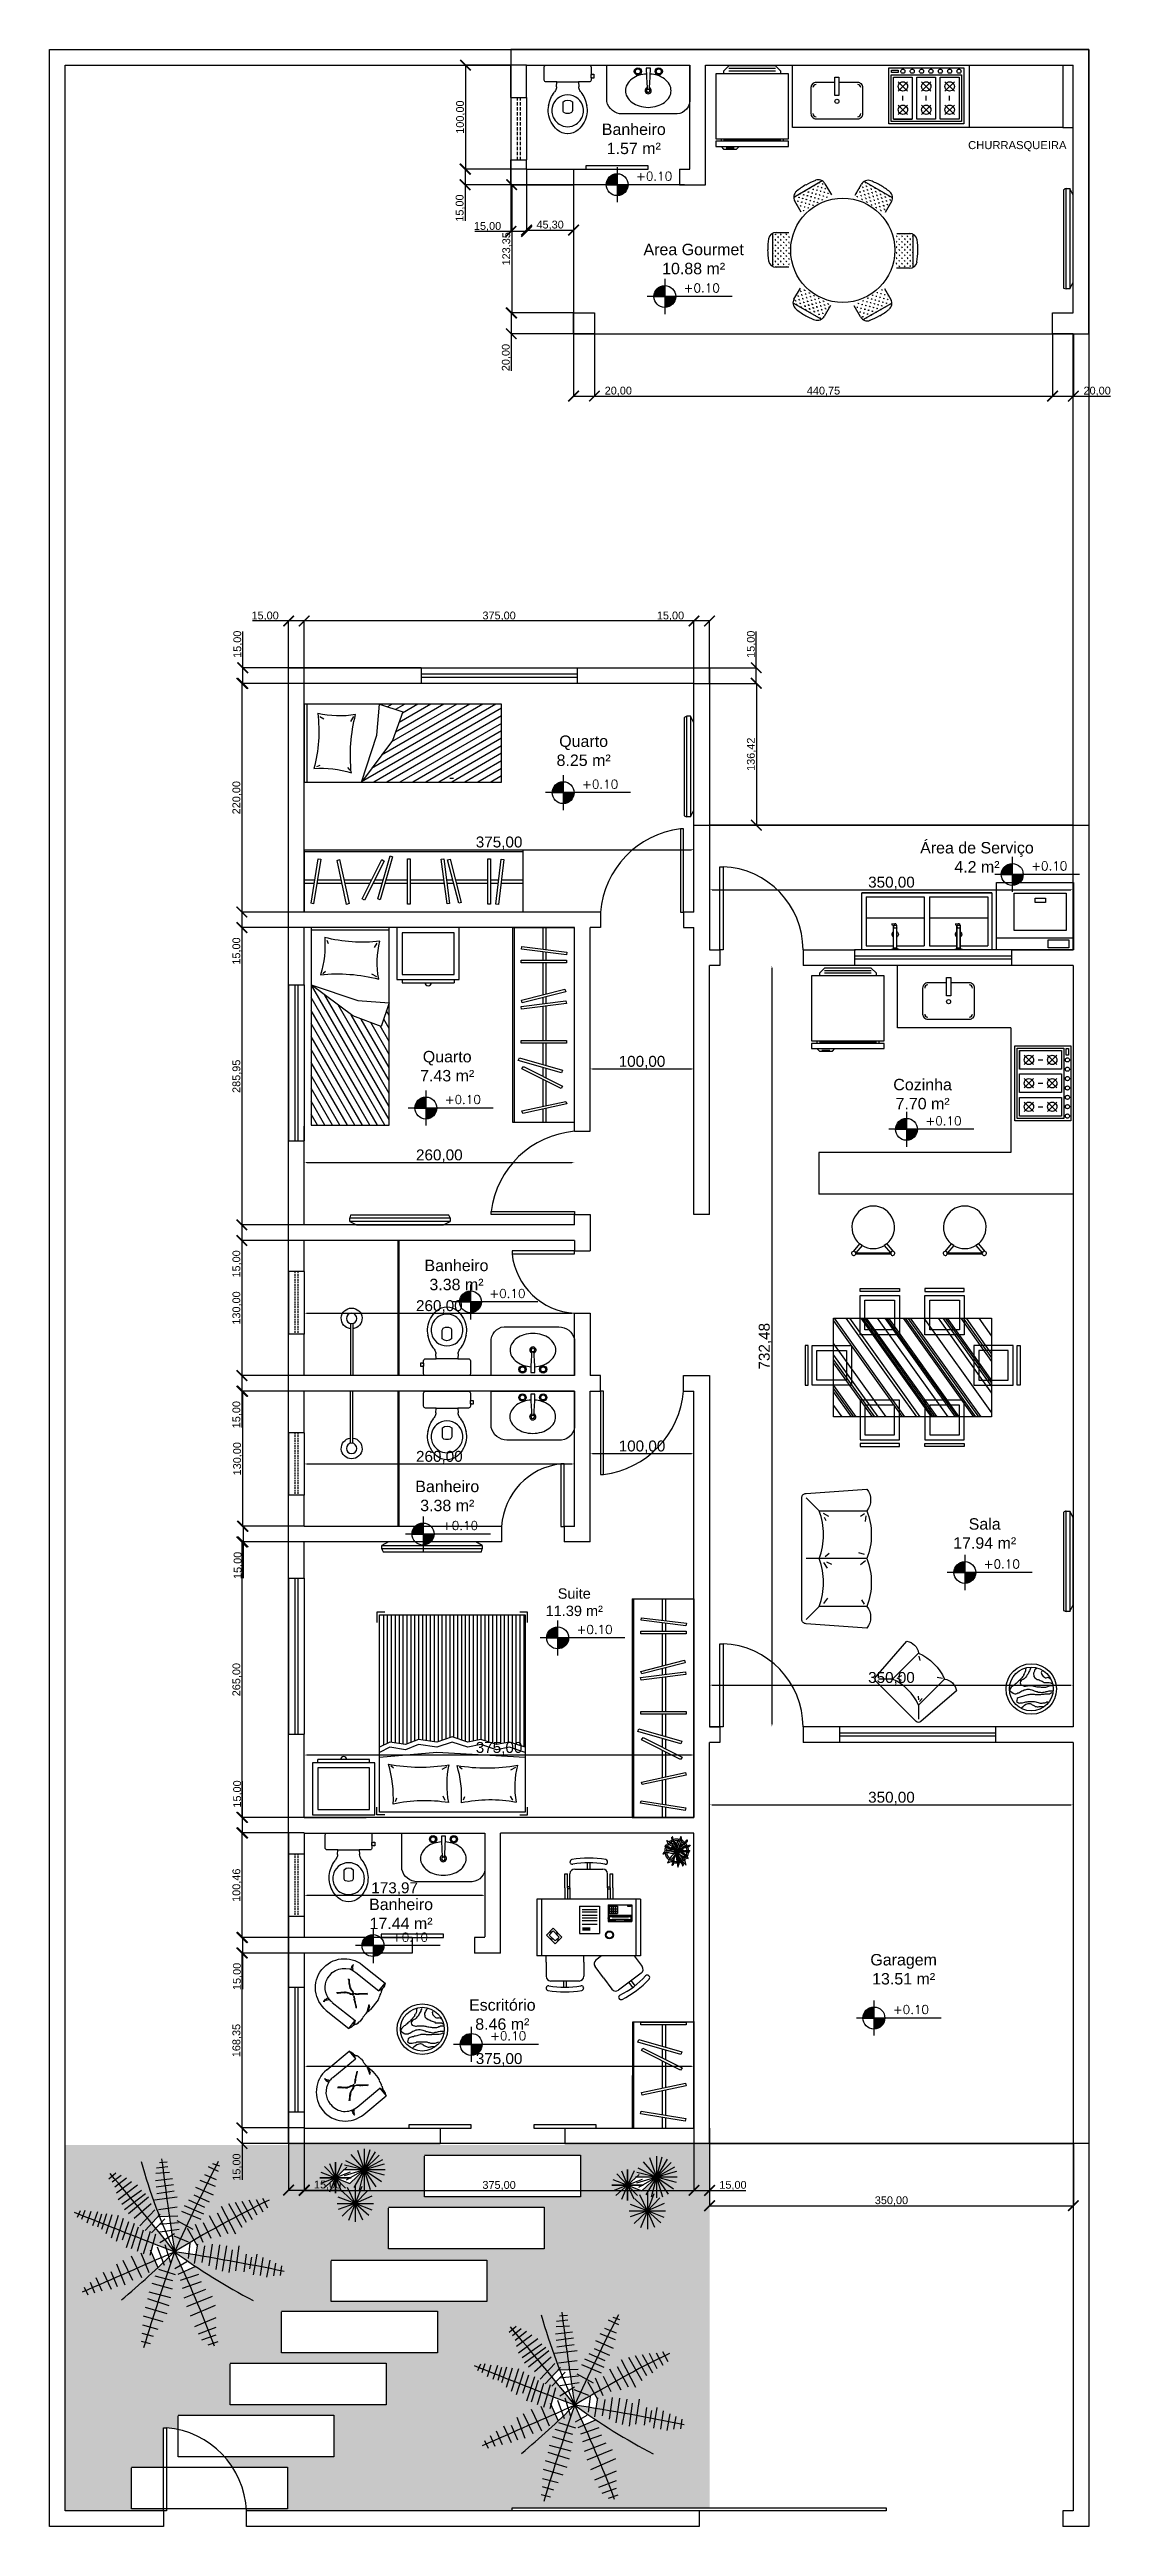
# Model space of a CAD drawing. Header units: metres. Extents: x 5374 to 25187, y 1840 to 7438.
# Drawn here: x 21878 to 22899, y 5055 to 7438 of the extents above; entities that cross this region are included whole.
import ezdxf
from ezdxf.enums import TextEntityAlignment as Align

# ---------------------------------------------------------------- set-up
doc = ezdxf.new("R2010")
doc.units = ezdxf.units.M
doc.linetypes.add('HIDDEN2', pattern=[4.7625, 3.175, -1.5875])
for name, color, linetype in [('01', 1, 'Continuous'), ('02', 2, 'Continuous'), ('03', 3, 'Continuous'), ('04', 4, 'Continuous'), ('05', 5, 'Continuous'), ('06', 6, 'Continuous'), ('ARQ-SÍMBOLOS', 2, 'Continuous'), ('ARQ-TEXTO2', 2, 'Continuous'), ('Block1', 1, 'Continuous'), ('Block2', 2, 'Continuous')]:
    doc.layers.add(name, color=color, linetype=linetype)
doc.styles.add('ROMANS', font='romans.shx')
doc.styles.get("Standard").update_dxf_attribs({"font": 'arial.ttf'})
doc.dimstyles.new('Cotas Externas', dxfattribs={"dimtxt": 7.5, "dimasz": 10.2, "dimexe": 0.125, "dimexo": 0.0625, "dimgap": 0.0625, "dimtad": 1, "dimzin": 1, "dimtxsty": 'Standard', "dimblk": 'ARCHTICK', "dimcen": 0.2, "dimadec": 0, "dimazin": 0, "dimtfac": 1, "dimtmove": 0, "dimatfit": 3, "dimfxl": 1, "dimarcsym": 0})
doc.dimstyles.new('Cotas Internas', dxfattribs={"dimtxt": 10.5, "dimasz": 2.5, "dimexe": 1.25, "dimexo": 0.625, "dimgap": 0.0625, "dimtad": 1, "dimzin": 1, "dimtxsty": 'Standard', "dimcen": 2.5, "dimse1": 1, "dimse2": 1, "dimadec": 0, "dimazin": 0, "dimtfac": 1, "dimtmove": 0, "dimatfit": 3, "dimfxl": 1, "dimarcsym": 0})

msp = doc.modelspace()

# ---------------------------------------------------------------- texts
at = {"layer": '01'}
msp.add_text('CHURRASQUEIRA', height=7.71831, dxfattribs=at).set_placement((22761.559, 7342.112))
at = {"layer": '05', "attachment_point": 1}
for s, width, heights, insert, char_height in [('\\pxqc;{\\C1;Banheiro\\P1.57 m²}', 150.85133, [0], (22364.461, 7366.673), 11), ('\\pxqc;{\\C1;Area Gourmet\\P10.88 m²}', 300.25832, [0], (22347.35, 7251.076), 11), ('\\pxqc;{\\C1;Quarto\\P8.25 m²}', 228.34082, [0], (22277.462, 6778.042), 11), ('\\pxqc;{\\C1;Área de Serviço\\P4.2 m²}', 258.46704, [0], (22640.819, 6675.563), 11), ('\\pxqc;{\\C1;Quarto\\P7.43 m²}', 180.80277, [0], (22169.961, 6474.609), 11), ('\\pxqc;{\\C1;Cozinha\\P7.70 m²}', 253.39188, [0], (22591.065, 6447.727), 11), ('\\pxqc;{\\C1;Banheiro\\P3.38 m²}', 200.8485, [0], (22168.884, 6273.744), 11), ('\\pxqc;{\\C1;Banheiro\\P3.38 m²}', 200.8485, [0], (22160.008, 6061.188), 11), ('\\pxqc;{\\C1;Sala\\P17.94 m²}', 191.43704, [0], (22681.778, 6025.052), 11), ('\\pxqc;{\\C1;Suite\\P11.39 m²}', 172.08435, [0], (22296.593, 5957.637), 10), ('\\pxqc;{\\C1;Banheiro\\P17.44 m²}', 153.17879, [110.273], (22139.403, 5659.122), 11), ('\\pxqc;{\\C1;Garagem\\P13.51 m²}', 193.96868, [0], (22602.532, 5605.864), 11), ('\\pxqc;{\\C1;Escritório\\P8.46 m²}', 118.86681, [0], (22253.965, 5562.315), 11)]:
    msp.add_mtext_dynamic_manual_height_columns(s, width=width, gutter_width=125, heights=heights, dxfattribs=dict(at, insert=insert, char_height=char_height))

# ---------------------------------------------------------------- blocks, each defined once
blk = doc.blocks.new('Geladeira001')
for p, q in [((-27.5, -8), (-22.5, -3)), ((-27.5, -8), (-27.5, -10.5)), ((22.5, -3), (-22.5, -3)), ((22.5, -5.5), (-22.5, -5.5)), ((22.5, -8), (-22.5, -8)), ((27.5, -8), (22.5, -3)), ((27.5, -10.5), (27.5, -8)), ((-30, -73), (-30, -75.5)), ((-30, -80.5), (-27.5, -83)), ((-27.5, -74.2), (27.5, -74.2)), ((-27.5, -83), (-15, -83)), ((-25, -81.9), (-17.5, -81.9)), ((-15, -83), (-12.5, -80.5)), ((-12.5, -80.5), (-12.5, -80.5)), ((30, -75.5), (30, -73))]:
    blk.add_line(p, q)
for points in [[(-35, -73), (35, -73), (35, -10.5), (-35, -10.5)], [(-35, -80.5), (35, -80.5), (35, -75.5), (-35, -75.5)]]:
    blk.add_lwpolyline(points, close=True)
blk = doc.blocks.new('6Bocas003')
for p, q in [((5.5, -37.5), (5.5, 37.5)), ((5.5, 37.5), (55.5, 37.5)), ((13, 30), (23, 20)), ((13, 20), (23, 30)), ((38, 30), (48, 20)), ((38, 20), (48, 30)), ((55.5, 37.5), (55.5, -37.5)), ((13, 5), (23, -5)), ((13, -5), (23, 5)), ((28, 25), (33, 25)), ((28, 0), (33, 0)), ((38, 5), (48, -5)), ((38, -5), (48, 5)), ((13, -20), (23, -30)), ((13, -30), (23, -20)), ((28, -25), (33, -25)), ((38, -20), (48, -30)), ((38, -30), (48, -20)), ((55.5, -37.5), (5.5, -37.5))]:
    blk.add_line(p, q)
for points in [[(3, -40), (3, 40), (63, 40), (63, -40), (3, -40)], [(8, 15), (8, 35), (53, 35), (53, 15)], [(8, 15), (8, 35), (53, 35), (53, 15), (8, 15)], [(8, 35), (8, 15), (8, 15), (8, 35), (8, 35)], [(18, 30), (19.3, 29.8), (20.5, 29.3), (21.5, 28.5), (22.3, 27.5), (22.8, 26.3), (23, 25), (22.8, 23.7), (22.3, 22.5), (21.5, 21.5), (20.5, 20.7), (19.3, 20.2), (18, 20), (16.7, 20.2), (15.5, 20.7), (14.5, 21.5), (13.7, 22.5), (13.2, 23.7), (13, 25), (13.2, 26.3), (13.7, 27.5), (14.5, 28.5), (15.5, 29.3), (16.7, 29.8), (18, 30)], [(43, 30), (44.3, 29.8), (45.5, 29.3), (46.5, 28.5), (47.3, 27.5), (47.8, 26.3), (48, 25), (47.8, 23.7), (47.3, 22.5), (46.5, 21.5), (45.5, 20.7), (44.3, 20.2), (43, 20), (41.7, 20.2), (40.5, 20.7), (39.5, 21.5), (38.7, 22.5), (38.2, 23.7), (38, 25), (38.2, 26.3), (38.7, 27.5), (39.5, 28.5), (40.5, 29.3), (41.7, 29.8), (43, 30)], [(59.2, 27.2), (59.8, 27.1), (60.3, 26.9), (60.7, 26.6), (61.1, 26.1), (61.3, 25.6), (61.4, 25), (61.3, 24.4), (61.1, 23.9), (60.7, 23.4), (60.3, 23.1), (59.8, 22.9), (59.2, 22.8), (58.6, 22.9), (58.1, 23.1), (57.6, 23.4), (57.3, 23.9), (57.1, 24.4), (57, 25), (57.1, 25.6), (57.3, 26.1), (57.6, 26.6), (58.1, 26.9), (58.6, 27.1), (59.2, 27.2)], [(57.9, 30.1), (57.9, 37.1), (60.4, 37.1), (60.4, 30.1), (57.9, 30.1)], [(8, -10), (8, 10)], [(8, -10), (8, 10), (53, 10), (53, -10), (8, -10)], [(18, 5), (19.3, 4.8), (20.5, 4.3), (21.5, 3.5), (22.3, 2.5), (22.8, 1.3), (23, 0), (22.8, -1.3), (22.3, -2.5), (21.5, -3.5), (20.5, -4.3), (19.3, -4.8), (18, -5), (16.7, -4.8), (15.5, -4.3), (14.5, -3.5), (13.7, -2.5), (13.2, -1.3), (13, 0), (13.2, 1.3), (13.7, 2.5), (14.5, 3.5), (15.5, 4.3), (16.7, 4.8), (18, 5)], [(43, 5), (44.3, 4.8), (45.5, 4.3), (46.5, 3.5), (47.3, 2.5), (47.8, 1.3), (48, 0), (47.8, -1.3), (47.3, -2.5), (46.5, -3.5), (45.5, -4.3), (44.3, -4.8), (43, -5), (41.7, -4.8), (40.5, -4.3), (39.5, -3.5), (38.7, -2.5), (38.2, -1.3), (38, 0), (38.2, 1.3), (38.7, 2.5), (39.5, 3.5), (40.5, 4.3), (41.7, 4.8), (43, 5)], [(53, 10), (53, -10)], [(59.2, 17.2), (59.8, 17.1), (60.3, 16.9), (60.7, 16.6), (61.1, 16.1), (61.3, 15.6), (61.4, 15), (61.3, 14.4), (61.1, 13.9), (60.7, 13.4), (60.3, 13.1), (59.8, 12.9), (59.2, 12.8), (58.6, 12.9), (58.1, 13.1), (57.6, 13.4), (57.3, 13.9), (57.1, 14.4), (57, 15), (57.1, 15.6), (57.3, 16.1), (57.6, 16.6), (58.1, 16.9), (58.6, 17.1), (59.2, 17.2)], [(59.2, 7.2), (59.8, 7.1), (60.3, 6.9), (60.7, 6.6), (61.1, 6.1), (61.3, 5.6), (61.4, 5), (61.3, 4.4), (61.1, 3.9), (60.7, 3.4), (60.3, 3.1), (59.8, 2.9), (59.2, 2.8), (58.6, 2.9), (58.1, 3.1), (57.6, 3.4), (57.3, 3.9), (57.1, 4.4), (57, 5), (57.1, 5.6), (57.3, 6.1), (57.6, 6.6), (58.1, 6.9), (58.6, 7.1), (59.2, 7.2)], [(53, -15), (53, -35), (8, -35)], [(8, -35), (8, -15), (53, -15), (53, -35), (8, -35)], [(8, -35), (8, -15)], [(18, -20), (19.3, -20.2), (20.5, -20.7), (21.5, -21.5), (22.3, -22.5), (22.8, -23.7), (23, -25), (22.8, -26.3), (22.3, -27.5), (21.5, -28.5), (20.5, -29.3), (19.3, -29.8), (18, -30), (16.7, -29.8), (15.5, -29.3), (14.5, -28.5), (13.7, -27.5), (13.2, -26.3), (13, -25), (13.2, -23.7), (13.7, -22.5), (14.5, -21.5), (15.5, -20.7), (16.7, -20.2), (18, -20)], [(43, -20), (44.3, -20.2), (45.5, -20.7), (46.5, -21.5), (47.3, -22.5), (47.8, -23.7), (48, -25), (47.8, -26.3), (47.3, -27.5), (46.5, -28.5), (45.5, -29.3), (44.3, -29.8), (43, -30), (41.7, -29.8), (40.5, -29.3), (39.5, -28.5), (38.7, -27.5), (38.2, -26.3), (38, -25), (38.2, -23.7), (38.7, -22.5), (39.5, -21.5), (40.5, -20.7), (41.7, -20.2), (43, -20)], [(59.2, -2.8), (59.8, -2.9), (60.3, -3.1), (60.7, -3.4), (61.1, -3.9), (61.3, -4.4), (61.4, -5), (61.3, -5.6), (61.1, -6.1), (60.7, -6.6), (60.3, -6.9), (59.8, -7.1), (59.2, -7.2), (58.6, -7.1), (58.1, -6.9), (57.6, -6.6), (57.3, -6.1), (57.1, -5.6), (57, -5), (57.1, -4.4), (57.3, -3.9), (57.6, -3.4), (58.1, -3.1), (58.6, -2.9), (59.2, -2.8)], [(59.2, -12.8), (59.8, -12.9), (60.3, -13.1), (60.7, -13.4), (61.1, -13.9), (61.3, -14.4), (61.4, -15), (61.3, -15.6), (61.1, -16.1), (60.7, -16.6), (60.3, -16.9), (59.8, -17.1), (59.2, -17.2), (58.6, -17.1), (58.1, -16.9), (57.6, -16.6), (57.3, -16.1), (57.1, -15.6), (57, -15), (57.1, -14.4), (57.3, -13.9), (57.6, -13.4), (58.1, -13.1), (58.6, -12.9), (59.2, -12.8)], [(59.2, -22.8), (59.8, -22.9), (60.3, -23.1), (60.7, -23.4), (61.1, -23.9), (61.3, -24.4), (61.4, -25), (61.3, -25.6), (61.1, -26.1), (60.7, -26.6), (60.3, -26.9), (59.8, -27.1), (59.2, -27.2), (58.6, -27.1), (58.1, -26.9), (57.6, -26.6), (57.3, -26.1), (57.1, -25.6), (57, -25), (57.1, -24.4), (57.3, -23.9), (57.6, -23.4), (58.1, -23.1), (58.6, -22.9), (59.2, -22.8)], [(59.2, -32.8), (59.8, -32.9), (60.3, -33.1), (60.7, -33.4), (61.1, -33.9), (61.3, -34.4), (61.4, -35), (61.3, -35.6), (61.1, -36.1), (60.7, -36.6), (60.3, -36.9), (59.8, -37.1), (59.2, -37.2), (58.6, -37.1), (58.1, -36.9), (57.6, -36.6), (57.3, -36.1), (57.1, -35.6), (57, -35), (57.1, -34.4), (57.3, -33.9), (57.6, -33.4), (58.1, -33.1), (58.6, -32.9), (59.2, -32.8)]]:
    blk.add_lwpolyline(points)
blk = doc.blocks.new('Pia005')
blk.add_lwpolyline([(2, 8), (20, 8, 0.414214), (25, 13), (25, 38, 0.414214), (20, 43), (-20, 43, 0.414214), (-25, 38), (-25, 13, 0.414214), (-20, 8), (-2, 8)], format="xyb")
blk.add_lwpolyline([(-2, 20.4), (2, 20.4), (2, 3), (-2, 3)], close=True)
blk.add_circle((0, 26.1), 1.98)
for centre, start, end in [((-20, 38), 90, 180), ((20, 38), 0, 90), ((-20, 13), 180, 270), ((20, 13), 270, 360)]:
    blk.add_arc(centre, 3, start, end)
blk = doc.blocks.new('CamaCasal001')
for p, q in [((-65, -3), (-72.5, -3)), ((-72.5, -3), (-72.5, -10.5)), ((-58.4, -17.1), (-56.1, -21)), ((-10.9, -17.3), (-12.1, -20.6)), ((6.7, -16.9), (8.8, -20.9)), ((54.7, -15.9), (53.4, -19.2)), ((65, -3), (72.5, -3)), ((72.5, -3), (72.5, -10.5)), ((-60.9, -48.5), (-56.1, -45.8)), ((-7, -49.2), (-9.5, -47.1)), ((5.2, -49.1), (10.1, -46.6)), ((-70, -58), (15, -63)), ((-70, -63), (-55, -68)), ((-70, -68), (-55, -73)), ((-68.8, -195.5), (-68.8, -68.4)), ((-65, -195.5), (-65, -69.7)), ((-61.3, -195.5), (-61.3, -70.9)), ((-55, -68), (-42.5, -65.5)), ((-55, -73), (-42.5, -70.5)), ((-46.3, -195.5), (-46.3, -71.3)), ((-42.5, -65.5), (-27.5, -70.5)), ((-42.5, -70.5), (-27.5, -75.5)), ((-42.5, -195.5), (-42.5, -70.5)), ((-27.5, -70.5), (-15, -68)), ((-15, -68), (0, -73)), ((0, -73), (15, -68)), ((15, -63), (70, -58)), ((15, -68), (32.5, -70.5)), ((32.5, -70.5), (45, -65.5)), ((32.5, -75.5), (45, -70.5)), ((43.7, -195.5), (43.7, -71)), ((45, -65.5), (60, -68)), ((45, -70.5), (60, -73)), ((47.5, -195.5), (47.5, -70.9)), ((59, -50.4), (56.6, -48.2)), ((60, -68), (70, -63)), ((60, -73), (70, -68)), ((66.2, -195.5), (66.2, -69.9)), ((-57.5, -195.5), (-57.5, -72.2)), ((-53.8, -195.5), (-53.8, -72.8)), ((-50, -195.5), (-50, -72)), ((-38.8, -195.5), (-38.8, -71.8)), ((-35, -195.5), (-35, -73)), ((-31.3, -195.5), (-31.3, -74.3)), ((-27.5, -75.5), (-15, -73)), ((-27.5, -195.5), (-27.5, -75.5)), ((-23.8, -195.5), (-23.8, -74.8)), ((-20, -195.5), (-20, -74)), ((-16.3, -195.5), (-16.3, -73.3)), ((-15, -73), (0, -78)), ((-12.5, -195.5), (-12.5, -73.8)), ((-8.8, -195.5), (-8.8, -75.1)), ((-5, -195.5), (-5, -76.3)), ((-1.3, -195.5), (-1.3, -77.6)), ((0, -78), (15, -73)), ((2.5, -195.5), (2.5, -77.2)), ((6.2, -195.5), (6.2, -75.9)), ((10, -195.5), (10, -74.7)), ((13.7, -195.5), (13.7, -73.4)), ((15, -73), (32.5, -75.5)), ((17.5, -195.5), (17.5, -73.4)), ((21.2, -195.5), (21.2, -73.9)), ((25, -195.5), (25, -74.4)), ((28.7, -195.5), (28.7, -75)), ((32.5, -195.5), (32.5, -75.5)), ((36.2, -195.5), (36.2, -74)), ((40, -195.5), (40, -72.5)), ((51.2, -195.5), (51.2, -71.5)), ((55, -195.5), (55, -72.2)), ((58.7, -195.5), (58.7, -72.8)), ((62.5, -195.5), (62.5, -71.8)), ((-72.5, -188), (-72.5, -198)), ((72.5, -198), (72.5, -188)), ((-72.5, -198), (-65, -198)), ((65, -198), (72.5, -198))]:
    blk.add_line(p, q)
blk.add_lwpolyline([(-70, -5.5), (70, -5.5), (70, -195.5), (-70, -195.5)], close=True)
for centre, radius, start, end in [((-144.2, -30), 84.1, 345.7287, 10.2181), ((-36.5, 118.4), 135.7, 259.4205, 281.7815), ((89.6, -21.2), 98.6, 176.1219, 197.2683), ((-82.6, -32), 88, 347.3997, 11.3333), ((26.7, 122.4), 139, 260.4676, 282.5636), ((170, -19.8), 113.3, 176.7024, 196.4311), ((-33, -219.8), 171.7, 80.4985, 99.9759), ((30.4, -220.6), 171.7, 79.6119, 99.0947)]:
    blk.add_arc(centre, radius, start, end)
blk = doc.blocks.new('Solt002')
for p, q in [((-37.5, -5.5), (37.5, -5.5)), ((-25.6, -18.1), (-23.3, -22)), ((22.4, -15.1), (21.2, -18.4)), ((-25.6, -50.3), (-20.9, -47.7)), ((26.1, -47.1), (23.6, -44.9)), ((-37.5, -187.5), (37.1, -58.3)), ((-37.5, -175), (24.3, -67.9)), ((-33.5, -193), (37.5, -70.1)), ((37.5, -58), (-7.5, -73)), ((-2.5, -88), (37.5, -58)), ((-7.5, -73), (-37.5, -75.5)), ((-37.5, -75.5), (-30, -98)), ((-37.5, -162.5), (11.6, -77.4)), ((-37.5, -87.5), (-35, -83.1)), ((-37.5, -150), (-1.1, -87)), ((-37.5, -137.5), (-10.6, -91)), ((-37.5, -100), (-32.3, -91)), ((-37.5, -125), (-19.8, -94.3)), ((-30, -98), (-2.5, -88)), ((-26.3, -193), (37.5, -82.6)), ((-19, -193), (37.5, -95.1)), ((-37.5, -112.5), (-28.9, -97.6)), ((-11.8, -193), (37.5, -107.6)), ((-4.6, -193), (37.5, -120.1)), ((2.6, -193), (37.5, -132.6)), ((9.8, -193), (37.5, -145.1)), ((17, -193), (37.5, -157.6)), ((24.3, -193), (37.5, -170.1)), ((31.5, -193), (37.5, -182.6))]:
    blk.add_line(p, q)
blk.add_lwpolyline([(-37.5, -3), (37.5, -3), (37.5, -193), (-37.5, -193)], close=True)
for centre, radius, start, end in [((-11.4, 121.9), 139, 262.8713, 284.9673), ((-114.1, -36.9), 88, 349.8034, 13.737), ((122.8, -19.7), 98.6, 175.7601, 196.9065), ((12.1, -208), 160.5, 84.1554, 104.3055)]:
    blk.add_arc(centre, radius, start, end)
blk = doc.blocks.new('Criado006')
for p, q in [((-30, 53), (-30, 3)), ((30, 53), (-30, 53)), ((-25, 53), (-25, 56)), ((25, 56), (-25, 56)), ((25, 48), (-25, 48)), ((-25, 48), (-25, 8)), ((25, 53), (25, 56)), ((25, 8), (25, 48)), ((30, 3), (30, 53)), ((-30, 3), (30, 3)), ((-25, 8), (25, 8))]:
    blk.add_line(p, q)
blk.add_arc((0, 56), 3, 0, 180)
blk = doc.blocks.new('Lavatorio008')
blk.add_lwpolyline([(-1.9, -8.6, 0.05843), (-8.8, -9.8, 0.084248), (-15.6, -13.2, 0.106469), (-20.5, -18.7, 0.130159), (-22.1, -24.6, 0.130159), (-20.5, -30.4, 0.106469), (-15.6, -35.9, 0.084248), (-8.8, -39.3, 0.073281), (-0.1, -40.6, 0.073281), (8.6, -39.3, 0.084248), (15.5, -35.9, 0.106469), (20.4, -30.4, 0.130159), (21.9, -24.6, 0.130159), (20.4, -18.7, 0.106469), (15.5, -13.2, 0.084248), (8.6, -9.8, 0.057106), (1.9, -8.6)], format="xyb")
blk.add_lwpolyline([(-1, -22.8, 0.389688), (-0.8, -23), (0, -23), (0.8, -23, 0.389688), (1, -22.8, 0.017234), (2, -3.2, 0.418769), (1.8, -3), (0, -3), (-1.8, -3, 0.418769), (-2, -3.2, 0.017234)], format="xyb", close=True)
for centre, radius in [((-10, -6), 3.5), ((-10, -6), 2.5), ((-10, -6), 2.4), ((10, -6), 3.5), ((10, -6), 2.5), ((10, -6), 2.4)]:
    blk.add_circle(centre, radius)
for radius, start, end in [(3, 109.9848, 66.8451), (1.75, 116.7599, 62.2389)]:
    blk.add_arc((-0.1, -24.6), radius, start, end)
blk = doc.blocks.new('Vaso003c')
for p, q in [((3, 20.7), (3, -20.7)), ((12.1, 22.5), (4.8, 22.5)), ((15.1, 22.5), (12.1, 22.5)), ((17.4, 22.5), (15.1, 22.5)), ((19.2, 10.3), (19.2, 20.7)), ((23.8, 10.6), (19.2, 10.3)), ((4.8, -22.5), (12.1, -22.5)), ((12.1, -23.7), (11.8, -23.7)), ((11.8, -23.7), (11.8, -25.2)), ((12.1, -22.5), (12.1, -23.7)), ((15.1, -23.7), (15.1, -22.5)), ((15.1, -22.5), (17.4, -22.5)), ((15.4, -23.7), (15.1, -23.7)), ((15.4, -25.2), (15.4, -23.7)), ((19.2, -20.7), (19.2, -10.3)), ((19.2, -10.3), (23.8, -10.6)), ((11.8, -25.2), (13.6, -25.2)), ((13.6, -25.2), (15.4, -25.2))]:
    blk.add_line(p, q)
for points in [[(19.2, 10.3), (19.2, 0), (19.2, -10.3)], [(15.1, -22.5), (12.1, -22.5)]]:
    blk.add_lwpolyline(points)
for points in [[(31.6, 0, -0.18052), (35.3, 10, -0.167158), (43.8, 14.9, -0.1), (49.8, 14.9, -0.096291), (54.8, 13, -0.13332), (59.8, 8.1, -0.150886), (62.2, 0, -0.150886), (59.8, -8.1, -0.13332), (54.8, -13, -0.096291), (49.8, -14.9, -0.1), (43.8, -14.9, -0.167158), (35.3, -10, -0.18052)], [(49, 3, 0.276984), (46.8, 4.4), (38.3, 4.4, 0.393258), (38.3, -4.5), (46.8, -4.5, 0.276984), (49, -3, 0.2)]]:
    blk.add_lwpolyline(points, format="xyb", close=True)
for centre, radius, start, end in [((4.8, 20.7), 1.79, 89.5929, 180.3396), ((17.4, 20.7), 1.82, 0.5732, 92.5231), ((20.1, 31.8), 21.5, 279.9541, 285.4067), ((20.9, 25.4), 15.1, 288.9102, 302.8225), ((45.6, -8.5), 26.9, 113.7212, 127.9102), ((46.4, -8.5), 27.2, 99.682, 115.2124), ((46.4, -4.6), 23.3, 81.5468, 101.3173), ((46.4, -6.1), 24.8, 62.5846, 82.0561), ((46.7, -5.9), 24.5, 40.581, 63.0371), ((53.9, 0), 15.2, 0.1765, 41.4371), ((4.8, -20.7), 1.79, 179.6604, 270.4071), ((17.4, -20.7), 1.82, 267.4769, 359.4268), ((20.1, -31.8), 21.5, 74.5933, 80.0459), ((20.9, -25.4), 15.1, 57.1775, 71.0898), ((45.6, 8.5), 26.9, 232.0898, 246.2788), ((46.4, 8.5), 27.2, 244.7876, 260.318), ((46.4, 4.6), 23.3, 258.6827, 278.4532), ((46.4, 6.1), 24.8, 277.9439, 297.4154), ((46.7, 5.9), 24.5, 296.9629, 319.419), ((53.9, 0), 15.2, 318.5629, 359.8235)]:
    blk.add_arc(centre, radius, start, end)
blk = doc.blocks.new('Armario015')
for p, q in [((125, 59.5), (-119.6, 59.5)), ((-119.6, 0), (-119.6, 59.5)), ((125, 0), (125, 59.5)), ((-108.3, 32), (-119.6, 32)), ((-107.7, 29), (-119.6, 29)), ((-107.7, 29), (-119.6, 29)), ((-77.3, 32), (-105.3, 32)), ((-77.3, 32), (-105.3, 32)), ((-78, 29), (-104.7, 29)), ((-78, 29), (-104.7, 29)), ((-44.6, 29), (-75, 29)), ((-46.3, 32), (-74.2, 32)), ((-32.3, 32), (-42.9, 32)), ((-31.3, 29), (-41.1, 29)), ((-4.1, 32), (-29.2, 32)), ((-4.1, 29), (-28.2, 29)), ((37.3, 32), (-1.1, 32)), ((36.9, 29), (-1.1, 29)), ((46.7, 29), (39.8, 29)), ((47.6, 32), (40.3, 32)), ((85.8, 29), (49.8, 29)), ((85.8, 32), (50.7, 32)), ((97.6, 32), (88.7, 32)), ((98, 29), (88.7, 29)), ((125, 32), (100.6, 32)), ((125, 29), (101, 29)), ((125, 1.5), (-119.6, 1.5)), ((125, 0), (-119.6, 0))]:
    blk.add_line(p, q)
for points in [[(-103.8, 8.2), (-100.9, 8.7), (-109, 51.6), (-111.9, 51.1)], [(-82.8, 9.8), (-80, 9), (-69.4, 51.4), (-72.3, 52.1)], [(-32.9, 9), (-30.3, 10.5), (-52.3, 48.1), (-54.8, 46.7)], [(-23.5, 5.6), (-20.7, 6.5), (-34.5, 47.9), (-37.3, 46.9)], [(-4.1, 8.3), (-1.1, 8.3), (-1.1, 52), (-4.1, 52)], [(33.8, 8.6), (36.8, 8.2), (43.1, 51.3), (40.2, 51.7)], [(40.9, 9.3), (43.7, 8.5), (56.2, 50.3), (53.4, 51.1)], [(85.8, 8.3), (88.7, 8.3), (88.7, 52), (85.8, 52)], [(100.9, 8.6), (103.8, 9), (97.7, 52.2), (94.8, 51.8)]]:
    blk.add_lwpolyline(points, close=True)
blk = doc.blocks.new('Chuveiro003')
for p, q in [((50.2, 1.2), (0, 1.2)), ((50.2, -1.2), (0, -1.2))]:
    blk.add_line(p, q)
blk.add_circle((55, 0), 5)
blk.add_arc((55, 0), 10, 187.1808, 172.8192)
blk = doc.blocks.new('Tanque004c')
for p, q in [((4, 32.2), (4, 58.5)), ((51, 58.5), (4, 58.5)), ((31, 2.5), (31, 58.5)), ((51, 2.5), (51, 58.5)), ((0, 34.2), (0.5, 34.2)), ((0, 34.2), (0, 26.8)), ((0, 26.8), (0.5, 26.8)), ((0.5, 34.2), (0.5, 26.8)), ((1.3, 32.2), (23.7, 32.2)), ((1.3, 28.8), (23.7, 28.8)), ((1.5, 32), (21, 32)), ((1.5, 32), (1.5, 29)), ((1.5, 29), (21, 29)), ((4, 2.5), (4, 28.8)), ((21, 31.8), (21, 29.2)), ((21.2, 32), (23.8, 32.2)), ((23.8, 28.8), (21.2, 29)), ((24, 27.4), (23.5, 28.8)), ((23.9, 29), (23.9, 32)), ((25, 31.2), (23.9, 31.7)), ((25.1, 29.7), (23.9, 29.3)), ((25, 27.4), (24, 27.4)), ((24.9, 29.7), (25, 27.4)), ((51, 2.5), (4, 2.5)), ((4, -28.8), (4, -2.5)), ((51, -2.5), (4, -2.5)), ((31, -58.5), (31, -2.5)), ((51, -58.5), (51, -2.5)), ((0, -26.8), (0.5, -26.8)), ((0, -26.8), (0, -34.2)), ((0, -30), (0, -33.6)), ((0, -34.2), (0.5, -34.2)), ((0.5, -26.8), (0.5, -34.2)), ((1.3, -28.8), (23.7, -28.8)), ((1.3, -32.2), (23.7, -32.2)), ((1.5, -29), (1.5, -32)), ((1.5, -29), (21, -29)), ((1.5, -32), (21, -32)), ((4, -58.5), (4, -32.2)), ((21, -29.2), (21, -31.8)), ((21.2, -29), (23.8, -28.8)), ((23.8, -32.2), (21.2, -32)), ((24, -33.6), (23.5, -32.2)), ((23.9, -32), (23.9, -29)), ((25, -29.8), (23.9, -29.3)), ((25.1, -31.3), (23.9, -31.7)), ((25, -33.6), (24, -33.6)), ((24.9, -31.3), (25, -33.6)), ((51, -58.5), (4, -58.5))]:
    blk.add_line(p, q)
blk.add_lwpolyline([(55, 62.5), (55, -62.5), (55, 62.5), (0, 62.5), (0, -62.5), (55, -62.5)])
for points in [[(25.1, 29.7, 0.236739), (25.1, 29.8, 0.08552), (25.2, 30, 0.043127), (25.3, 30.2, 0.031837), (25.3, 30.5, 0.031837), (25.3, 30.8, 0.043127), (25.2, 31, 0.08552), (25.1, 31.2, 0.236739), (25.1, 31.2, 0.159785), (25, 31.2, 0.08552)], [(25, 29.8, 0.077146), (25.1, 29.7, 0.236739)], [(25.1, -31.3, 0.236739), (25.1, -31.2, 0.08552), (25.2, -31, 0.043127), (25.3, -30.8, 0.031837), (25.3, -30.5, 0.031837), (25.3, -30.2, 0.043127), (25.2, -30, 0.08552), (25.1, -29.8, 0.236739), (25.1, -29.8, 0.159785), (25, -29.8, 0.08552)], [(25, -31.2, 0.077146), (25.1, -31.3, 0.236739)]]:
    blk.add_lwpolyline(points, format="xyb")
for centre, radius, start, end in [((4.4, 34.6), 3.95, 185.7962, 222.1288), ((4.4, 26.4), 3.95, 137.8774, 174.1976), ((15, 30.5), 3, 35.2164, 144.7836), ((15, 30.5), 3, 215.2164, 324.7836), ((21.2, 31.8), 0.2, 94.4781, 180), ((21.2, 29.2), 0.2, 180, 265.5219), ((23.7, 32), 0.2, 0, 90), ((23.7, 29), 0.2, 270, 360), ((4.4, -26.4), 3.95, 185.7962, 222.1288), ((4.4, -34.6), 3.95, 137.8774, 174.1976), ((15, -30.5), 3, 35.2164, 144.7836), ((15, -30.5), 3, 215.2164, 324.7836), ((21.2, -29.2), 0.2, 94.4781, 180), ((21.2, -31.8), 0.2, 180, 265.5219), ((23.7, -29), 0.2, 0, 90), ((23.7, -32), 0.2, 270, 360)]:
    blk.add_arc(centre, radius, start, end)
blk = doc.blocks.new('MaqSec002')
blk.add_line((-36.9, 14.3), (36.9, 14.3))
for points in [[(-36.9, 3), (36.9, 3), (36.9, 67.8), (-36.9, 67.8)], [(20, 57.6), (-30, 57.6), (-30, 21.8), (20, 21.8)], [(0, 52.7), (-10, 52.7), (-10, 48.7), (0, 48.7)], [(-12.5, 12.6), (-32.5, 12.6), (-32.5, 5.1), (-12.5, 5.1)]]:
    blk.add_lwpolyline(points, close=True)
blk = doc.blocks.new('*X70')
at = {"color": 0}
for p, q in [((-17, 161.2), (-16.7, 161.5)), ((-17, 161.2), (-17, 161.3)), ((-17, 161.2), (-17, 161.2)), ((-17, 158.4), (-17, 158.8)), ((-17, 158.4), (-16.7, 158.7)), ((-17, 158.4), (-17, 158.4)), ((-17, 155.6), (-17, 155.9)), ((-17, 155.6), (-16.7, 155.8)), ((-17, 155.6), (-17, 155.6)), ((-15.6, 162.6), (-15.8, 162.9)), ((-15.6, 159.8), (-15.8, 160.1)), ((-15.6, 157), (-15.8, 157.2)), ((-15.6, 154.2), (-15.8, 154.4)), ((-15.6, 162.6), (-15.6, 163)), ((-15.6, 162.6), (-15.3, 162.9)), ((-15.6, 159.8), (-15.6, 160.2)), ((-15.6, 159.8), (-15.3, 160.1)), ((-15.6, 157), (-15.6, 157.4)), ((-15.6, 157), (-15.3, 157.2)), ((-15.6, 154.2), (-15.6, 154.5)), ((-15.5, 154.2), (-15.3, 154.4)), ((-14.1, 161.2), (-14.4, 161.5)), ((-14.1, 158.4), (-14.4, 158.7)), ((-14.1, 155.6), (-14.4, 155.8)), ((-14.1, 161.2), (-14.1, 161.6)), ((-14.1, 161.2), (-13.9, 161.5)), ((-14.1, 158.4), (-14.1, 158.8)), ((-14.1, 158.4), (-13.9, 158.7)), ((-14.1, 155.6), (-14.1, 155.9)), ((-14.1, 155.6), (-13.9, 155.8)), ((-12.7, 162.6), (-13, 162.9)), ((-12.7, 159.8), (-13, 160.1)), ((-12.7, 157), (-13, 157.2)), ((-12.8, 154.2), (-13, 154.4)), ((-12.7, 162.6), (-12.7, 163)), ((-12.7, 162.6), (-12.5, 162.9)), ((-12.7, 159.8), (-12.7, 160.2)), ((-12.7, 159.8), (-12.5, 160.1)), ((-12.7, 157), (-12.7, 157.4)), ((-12.7, 157), (-12.5, 157.2)), ((-12.7, 154.2), (-12.7, 154.5)), ((-12.7, 154.2), (-12.5, 154.4)), ((-11.3, 161.2), (-11.6, 161.5)), ((-11.3, 158.4), (-11.6, 158.7)), ((-11.3, 155.6), (-11.6, 155.8)), ((-11.3, 161.2), (-11.3, 161.6)), ((-11.3, 161.2), (-11, 161.5)), ((-11.3, 158.4), (-11.3, 158.8)), ((-11.3, 158.4), (-11, 158.7)), ((-11.3, 155.6), (-11.3, 155.9)), ((-11.3, 155.6), (-11, 155.8)), ((-9.9, 162.6), (-10.2, 162.9)), ((-9.9, 159.8), (-10.2, 160.1)), ((-9.9, 157), (-10.2, 157.2)), ((-9.9, 154.2), (-10.2, 154.4)), ((-9.9, 162.6), (-9.9, 163)), ((-9.9, 162.6), (-9.6, 162.9)), ((-9.9, 159.8), (-9.9, 160.2)), ((-9.9, 159.8), (-9.6, 160.1)), ((-9.9, 157), (-9.9, 157.4)), ((-9.9, 157), (-9.6, 157.2)), ((-9.9, 154.2), (-9.9, 154.5)), ((-9.9, 154.2), (-9.6, 154.4)), ((-8.5, 161.2), (-8.8, 161.5)), ((-8.5, 158.4), (-8.8, 158.7)), ((-8.5, 155.6), (-8.8, 155.8)), ((-8.5, 161.2), (-8.5, 161.6)), ((-8.5, 161.2), (-8.2, 161.5)), ((-8.5, 158.4), (-8.5, 158.8)), ((-8.5, 158.4), (-8.2, 158.7)), ((-8.5, 155.6), (-8.5, 155.9)), ((-8.5, 155.6), (-8.2, 155.8)), ((-7.1, 162.6), (-7.3, 162.9)), ((-7.1, 159.8), (-7.3, 160.1)), ((-7.1, 157), (-7.3, 157.2)), ((-7.1, 154.2), (-7.3, 154.4)), ((-7.1, 162.6), (-7.1, 163)), ((-7.1, 162.6), (-6.8, 162.9)), ((-7.1, 159.8), (-7.1, 160.2)), ((-7.1, 159.8), (-6.8, 160.1)), ((-7.1, 157), (-7.1, 157.4)), ((-7.1, 157), (-6.8, 157.2)), ((-7.1, 154.2), (-7.1, 154.5)), ((-7, 154.2), (-6.8, 154.4)), ((-5.7, 161.2), (-5.9, 161.5)), ((-5.7, 158.4), (-5.9, 158.7)), ((-5.7, 155.6), (-5.9, 155.8)), ((-5.7, 161.2), (-5.7, 161.6)), ((-5.7, 161.2), (-5.4, 161.5)), ((-5.7, 158.4), (-5.7, 158.8)), ((-5.7, 158.4), (-5.4, 158.7)), ((-5.7, 155.6), (-5.7, 155.9)), ((-5.7, 155.6), (-5.4, 155.8)), ((-4.2, 162.6), (-4.5, 162.9)), ((-4.2, 159.8), (-4.5, 160.1)), ((-4.2, 157), (-4.5, 157.2)), ((-4.3, 154.2), (-4.5, 154.4)), ((-4.2, 162.6), (-4.2, 163)), ((-4.2, 162.6), (-4, 162.9)), ((-4.2, 159.8), (-4.2, 160.2)), ((-4.2, 159.8), (-4, 160.1)), ((-4.2, 157), (-4.2, 157.4)), ((-4.2, 157), (-4, 157.2)), ((-4.2, 154.2), (-4.2, 154.5)), ((-4.2, 154.2), (-4, 154.4)), ((-2.8, 161.2), (-3.1, 161.5)), ((-2.8, 158.4), (-3.1, 158.7)), ((-2.8, 155.6), (-3.1, 155.8)), ((-2.8, 161.2), (-2.8, 161.6)), ((-2.8, 161.2), (-2.6, 161.5)), ((-2.8, 158.4), (-2.8, 158.8)), ((-2.8, 158.4), (-2.6, 158.7)), ((-2.8, 155.6), (-2.8, 155.9)), ((-2.8, 155.6), (-2.6, 155.8)), ((-1.4, 162.6), (-1.7, 162.9)), ((-1.4, 159.8), (-1.7, 160.1)), ((-1.4, 157), (-1.7, 157.2)), ((-1.5, 154.2), (-1.7, 154.4)), ((-1.4, 162.6), (-1.4, 163)), ((-1.4, 162.6), (-1.1, 162.9)), ((-1.4, 159.8), (-1.4, 160.2)), ((-1.4, 159.8), (-1.1, 160.1)), ((-1.4, 157), (-1.4, 157.4)), ((-1.4, 157), (-1.1, 157.2)), ((-1.4, 154.2), (-1.4, 154.5)), ((-1.4, 154.2), (-1.1, 154.4)), ((0, 161.2), (-0.3, 161.5)), ((0, 158.4), (-0.3, 158.7)), ((0, 155.6), (-0.3, 155.8)), ((0, 161.2), (0, 161.6)), ((0, 161.2), (0.3, 161.5)), ((0, 158.4), (0, 158.8)), ((0, 158.4), (0.3, 158.7)), ((0, 155.6), (0, 155.9)), ((0, 155.6), (0.3, 155.8))]:
    blk.add_line(p, q, dxfattribs=at)
blk = doc.blocks.new('Mesa022')
at = {"layer": 'Block2'}
for p, q in [((-19.7, 66.7), (-47.2, 50.9)), ((-17.1, 64.1), (-11, 53.5)), ((11.8, 53.1), (17.9, 63.7)), ((47.9, 50.4), (20.5, 66.3)), ((-40.1, 36.8), (-46.2, 47.3)), ((47, 46.9), (40.8, 36.3)), ((-67.6, 16.3), (-67.7, -15.4)), ((-64.1, 17.2), (-51.8, 17.2)), ((51.9, 16.3), (64.1, 16.3)), ((67.6, -16.3), (67.7, 15.4)), ((-51.9, -16.3), (-64.1, -16.3)), ((64.1, -17.2), (51.8, -17.2)), ((-47, -46.9), (-40.8, -36.3)), ((40.1, -36.8), (46.2, -47.3)), ((-47.9, -50.4), (-20.5, -66.3)), ((-11.8, -53.1), (-17.9, -63.7)), ((17.1, -64.1), (11, -53.5)), ((19.7, -66.7), (47.2, -50.9))]:
    blk.add_line(p, q, dxfattribs=at)
blk.add_circle((0, 0), 50.1, dxfattribs=at)
for centre, radius, start, end in [((-39.8, 51), 7.42, 129.3817, 209.925), ((-2.9, 6.1), 65.6, 120.0152, 129.3817), ((-3.6, 7.4), 64, 110.6186, 120.0152), ((-23.6, 60.4), 7.42, 29.925, 110.6186), ((24.3, 59.9), 7.42, 69.3817, 149.925), ((3.8, 5.5), 65.6, 60.0152, 69.3817), ((4.6, 6.9), 64, 50.6186, 60.0152), ((40.5, 50.6), 7.42, 329.925, 50.6186), ((-8.2, 0.6), 64, 170.6186, 180.0152), ((-6.7, 0.6), 65.6, 180.0152, 189.3817), ((-64.1, 9.8), 7.42, 89.925, 170.6186), ((64.1, 8.9), 7.42, 9.3817, 89.925), ((6.7, -0.6), 65.6, 0.0152, 9.3817), ((-64.1, -8.9), 7.42, 189.3817, 269.925), ((64.1, -9.8), 7.42, 269.925, 350.6186), ((8.2, -0.6), 64, 350.6186, 0.0152), ((-40.5, -50.6), 7.42, 149.925, 230.6186), ((39.8, -51), 7.42, 309.3817, 29.925), ((-4.6, -6.9), 64, 230.6186, 240.0152), ((-3.8, -5.5), 65.6, 240.0152, 249.3817), ((-24.3, -59.9), 7.42, 249.3817, 329.925), ((23.6, -60.4), 7.42, 209.925, 290.6186), ((3.6, -7.4), 64, 290.6186, 300.0152), ((2.9, -6.1), 65.6, 300.0152, 309.3817)]:
    blk.add_arc(centre, radius, start, end, dxfattribs=at)
at = {"layer": 'Block1', "xscale": 1.854150943717857, "yscale": 1.854150943717857, "zscale": 1.854150943717857}
for p, rotation in [((130, -195.5), 29.92499999999992), ((-104.3, -210.4), 329.925), ((234.4, 14.9), 89.92499999999997), ((-234.4, -14.9), 269.925), ((104.3, 210.4), 149.925), ((-130, 195.5), 209.9249999999999)]:
    blk.add_blockref('*X70', p, dxfattribs=dict(at, rotation=rotation))
blk = doc.blocks.new('A$C280F56C6')
at = {"layer": 'Block1'}
for p, q in [((68.5, 109.4), (59.3, 100.2)), ((68.5, 106.6), (62.2, 100.2)), ((64.5, 105.4), (65.9, 103.9)), ((75.6, 102.3), (68.5, 109.4)), ((72.8, 102.3), (68.5, 106.6)), ((70.1, 105), (71.5, 106.4)), ((71.2, 103.9), (72.6, 105.3)), ((19.7, 91.5), (13.2, 91.5)), ((19.7, 88.5), (13.2, 88.5)), ((66.4, 93.1), (59.3, 100.2)), ((66.4, 96), (62.2, 100.2)), ((63.7, 98.6), (62.3, 97.2)), ((63.4, 104.2), (64.8, 102.8)), ((64.9, 97.5), (63.4, 96.1)), ((75.6, 102.3), (66.4, 93.1)), ((72.8, 102.3), (66.4, 96)), ((69, 98.6), (70.4, 97.2)), ((70.2, 99.7), (71.6, 98.3)), ((117.5, 84.6), (117.5, 87.1)), ((119.5, 84.6), (119.5, 87.1)), ((99.2, 74.3), (70.2, 74.3)), ((70.2, 74.3), (70.2, 53.3)), ((99.2, 53.3), (70.2, 53.3)), ((74.1, 71.3), (74.1, 63)), ((75.2, 71.3), (75.2, 63)), ((76.3, 71.3), (76.3, 63)), ((80.1, 71.5), (80.1, 55.8)), ((83.9, 71.5), (83.9, 55.8)), ((86.8, 71.5), (86.8, 55.8)), ((89.7, 71.5), (89.7, 55.8)), ((93, 71.5), (93, 55.8)), ((95.7, 71.5), (95.7, 55.8)), ((99.2, 74.3), (99.2, 53.3)), ((138.5, 66.1), (145.1, 66.1)), ((138.5, 63.1), (145.1, 63.1)), ((82.8, 43.9), (82.8, 18.9)), ((83.8, 43.9), (82.8, 43.9)), ((82.8, 36.4), (84.1, 36.1)), ((82.8, 26.4), (84.1, 26.8)), ((83.5, 43.9), (83.5, 36.9)), ((83.5, 36.9), (84.1, 36.7)), ((89.3, 36.9), (88.6, 36.7)), ((100.4, 43.9), (88.9, 43.9)), ((89.3, 43.9), (89.3, 36.9)), ((89.4, 43.9), (89.4, 18.9)), ((99.1, 43.1), (91.2, 43.1)), ((91.2, 43.1), (91.2, 34.1)), ((99.1, 34.1), (91.2, 34.1)), ((98.6, 42.6), (91.7, 42.6)), ((91.7, 42.6), (91.7, 34.6)), ((98.6, 40.6), (91.7, 40.6)), ((98.6, 38.6), (91.7, 38.6)), ((98.6, 36.6), (91.7, 36.6)), ((98.6, 34.6), (91.7, 34.6)), ((93.9, 42.6), (93.9, 34.6)), ((96.4, 42.6), (96.4, 34.6)), ((98.6, 34.6), (98.6, 42.6)), ((99.1, 34.1), (99.1, 43.1)), ((100.4, 43.9), (100.4, 18.9)), ((117.5, 44.6), (117.5, 42.1)), ((119.5, 44.6), (119.5, 42.1)), ((18.1, 22.2), (12.8, 18.2)), ((19.9, 19.8), (14.6, 15.8)), ((83.8, 18.9), (82.8, 18.9)), ((83.5, 25.9), (84.1, 26)), ((83.5, 25.9), (83.5, 19)), ((89.3, 25.9), (88.6, 26)), ((100.4, 18.9), (88.9, 18.9)), ((89.3, 25.9), (89.3, 19)), ((98.6, 20.4), (98.6, 23.2)), ((98.6, 23.2), (99.3, 23.2)), ((99.3, 20.4), (98.6, 20.4)), ((99.3, 23.2), (99.3, 20.4))]:
    blk.add_line(p, q, dxfattribs=at)
for radius in [4.14, 3.42]:
    blk.add_circle((68.6, 42.7), radius, dxfattribs=at)
for centre, radius, start, end in [((86.4, 34.5), 9.76, 75.0478, 104.9522), ((-149.4, 31.4), 233.6, 356.9321, 3.0679), ((86.4, 33.2), 9.76, 80.158, 99.842), ((-148.6, 31.3), 233.6, 357.1743, 2.8257), ((321.3, 31.3), 233.6, 177.1743, 182.8257), ((322.1, 31.4), 233.6, 176.9321, 183.0679), ((86.4, 28.4), 9.76, 255.0478, 284.9522), ((86.4, 29.4), 9.76, 260.158, 279.842)]:
    blk.add_arc(centre, radius, start, end, dxfattribs=at)
at = {"layer": 'Block2'}
for p, q in [((39.7, 110), (24.7, 110)), ((106.6, 119.8), (46.6, 119.8)), ((46.6, 9.8), (46.6, 119.8)), ((106.6, 114.8), (46.6, 114.8)), ((106.6, 9.8), (106.6, 119.8)), ((19.7, 75), (19.7, 105)), ((118.5, 90.1), (106.6, 90.1)), ((118.5, 87.1), (106.6, 87.1)), ((118.5, 84.6), (106.6, 84.6)), ((118.5, 90.1), (133.5, 90.1)), ((118.5, 87.1), (133.5, 87.1)), ((118.5, 84.6), (133.5, 84.6)), ((133.5, 90.1), (133.5, 87.1)), ((138.5, 79.6), (138.5, 49.6)), ((39.7, 70), (24.7, 70)), ((46.3, 51.2), (42, 57)), ((28, 9), (10, 33)), ((23, 49), (11, 40)), ((118.5, 44.6), (106.6, 44.6)), ((118.5, 42.1), (106.6, 42.1)), ((118.5, 39.1), (106.6, 39.1)), ((118.5, 44.6), (133.5, 44.6)), ((118.5, 42.1), (133.5, 42.1)), ((118.5, 39.1), (133.5, 39.1)), ((133.5, 42.1), (133.5, 39.1)), ((46.3, 16.5), (35, 8)), ((106.6, 14.8), (46.6, 14.8)), ((106.6, 9.8), (46.6, 9.8))]:
    blk.add_line(p, q, dxfattribs=at)
for points in [[(39.7, 110), (46.3, 110)], [(23, 49), (35, 58)], [(39.7, 70), (46.3, 70)]]:
    blk.add_lwpolyline(points, dxfattribs=at)
for centre, radius, start, end in [((108.1, 90), 100, 169.6601, 190.3399), ((12.2, 107.5), 2.5, 349.6601, 169.6601), ((108.1, 90), 95, 169.6601, 190.3399), ((24.7, 105), 5, 90, 180), ((133.5, 79.6), 5, 0, 90), ((146, 82.1), 2.5, 10.3399, 190.3399), ((50.1, 64.6), 95, 349.6601, 10.3399), ((50.1, 64.6), 100, 349.6601, 10.3399), ((12.2, 72.5), 2.5, 190.3399, 10.3399), ((24.7, 75), 5, 180, 270), ((38, 54), 5, 36.8699, 126.8699), ((2.5, 30.5), 2.5, 26.53, 206.53), ((89.7, 74), 100, 206.53, 227.2098), ((89.7, 74), 95, 206.53, 227.2098), ((14, 36), 5, 126.8699, 216.8699), ((133.5, 49.6), 5, 270, 0), ((146, 47.1), 2.5, 169.6601, 349.6601), ((23.5, 2.5), 2.5, 227.2098, 47.2098), ((32, 12), 5, 216.8699, 306.8699)]:
    blk.add_arc(centre, radius, start, end, dxfattribs=at)
blk = doc.blocks.new('MsEscrit002')
at = {"layer": 'Block2'}
blk.add_blockref('A$C280F56C6', (-150.1, -64.6), dxfattribs=at)
blk = doc.blocks.new('Poltrona011')
at = {"layer": 'Block1'}
for p, q in [((-7.2, 43.4), (-6.6, 43)), ((-7.1, 42.7), (-6.5, 42.3)), ((-6.6, 43), (-6.2, 42.5)), ((-6.5, 42.3), (-6.1, 41.8)), ((-6.2, 42.5), (-5.8, 42)), ((-5.8, 42), (-5.5, 41.5)), ((6.8, 42), (6.5, 41.5)), ((7.2, 42.5), (6.8, 42)), ((7.5, 42.3), (7.1, 41.8)), ((7.6, 43), (7.2, 42.5)), ((8.1, 42.7), (7.5, 42.3)), ((8.2, 43.4), (7.6, 43)), ((-15.8, 20.9), (-15.9, 20.7)), ((-7.3, 22.4), (-7.1, 22.9)), ((-7.3, 21.9), (-6.9, 22.3)), ((-7.1, 22.9), (-6.8, 23.3)), ((-6.9, 22.3), (-6.6, 22.7)), ((-6.8, 23.3), (-5.9, 24.1)), ((-6.6, 22.7), (-6.3, 23.1)), ((-6.3, 23.1), (-5.5, 24)), ((-6.1, 41.8), (-5.6, 41.3)), ((-5.9, 24.1), (-5.6, 24.6)), ((-5.6, 41.3), (-5.3, 40.8)), ((-5.6, 24.6), (-5.2, 24.9)), ((-5.5, 41.5), (-5.1, 41)), ((-5.5, 24), (-5.2, 24.4)), ((-5.3, 40.8), (-4.9, 40.3)), ((-5.2, 24.9), (-4.8, 25.1)), ((-5.2, 24.4), (-4.8, 24.7)), ((-5.1, 41), (-4.5, 40.3)), ((-4.9, 40.3), (-4.3, 39.5)), ((-4.8, 25.1), (-4.5, 25.6)), ((-4.8, 24.7), (-4.3, 25)), ((-4.5, 40.3), (-4.2, 39.8)), ((-4.5, 25.6), (-4.1, 26)), ((-4.3, 39.5), (-4.1, 39.1)), ((-4.3, 25), (-4.1, 25.4)), ((-4.2, 39.8), (-3.8, 39.4)), ((-4.1, 39.1), (-3.6, 38.7)), ((-4.1, 26), (-3.5, 26.9)), ((-4.1, 25.4), (-3.6, 25.9)), ((-3.8, 39.4), (-3.3, 38.7)), ((-3.6, 38.7), (-3.2, 38)), ((-3.6, 25.9), (-3.1, 26.7)), ((-3.5, 26.9), (-3.1, 27.3)), ((-3.3, 38.7), (-2.9, 38.3)), ((-3.2, 38), (-2.8, 37.5)), ((-3.1, 27.3), (-2.6, 27.7)), ((-3.1, 26.7), (-2.6, 27.1)), ((-2.9, 38.3), (-2.5, 37.8)), ((-2.8, 37.5), (-2.3, 37.1)), ((-2.6, 27.7), (-2.1, 28.6)), ((-2.6, 27.1), (-2.2, 27.6)), ((-2.5, 37.8), (-2.1, 37.5)), ((-2.3, 37.1), (-1.9, 36.8)), ((-2.2, 27.6), (-1.6, 28.4)), ((-2.1, 37.5), (-1.8, 37.1)), ((-2.1, 28.6), (-1.9, 29.1)), ((-1.9, 36.8), (-1.6, 36.4)), ((-1.9, 29.1), (-1.6, 29.6)), ((-1.8, 37.1), (-1.5, 36.7)), ((-1.6, 36.4), (-1.4, 36)), ((-1.6, 29.6), (-1.4, 30.4)), ((-1.6, 28.4), (-1.5, 29)), ((-1.5, 36.7), (-1.1, 36.4)), ((-1.5, 29), (-1.2, 29.4)), ((-1.4, 36), (-0.9, 35.7)), ((-1.4, 30.8), (-1.2, 31.3)), ((-1.4, 30.4), (-1.4, 30.8)), ((-1.2, 31.3), (-1.1, 31.8)), ((-1.2, 29.4), (-0.9, 30.3)), ((-1.1, 36.4), (-0.9, 36)), ((-1.1, 31.8), (-0.8, 32.3)), ((-0.9, 36), (-0.6, 35.6)), ((-0.9, 35.7), (-0.8, 35.3)), ((-0.9, 30.7), (-0.8, 31.1)), ((-0.9, 30.3), (-0.9, 30.7)), ((-0.8, 35.3), (-0.5, 34.8)), ((-0.8, 32.3), (-0.2, 33.1)), ((-0.8, 31.1), (-0.6, 31.7)), ((-0.6, 35.6), (-0.4, 35.1)), ((-0.6, 31.7), (-0.4, 32.1)), ((-0.4, 32.1), (0.2, 33)), ((0.5, 33.4), (0.4, 33.8)), ((0.8, 33), (0.5, 33.4)), ((1.4, 32.1), (0.8, 33)), ((1.1, 33.4), (0.9, 33)), ((1.2, 33.8), (1.1, 33.4)), ((1.5, 34.8), (1.2, 34.4)), ((1.2, 34.4), (1.2, 33.8)), ((1.8, 32.3), (1.2, 33.1)), ((1.6, 35.6), (1.4, 35.1)), ((1.6, 31.7), (1.4, 32.1)), ((1.8, 35.3), (1.5, 34.8)), ((1.9, 36), (1.6, 35.6)), ((1.8, 31.1), (1.6, 31.7)), ((1.9, 35.7), (1.8, 35.3)), ((2.1, 31.8), (1.8, 32.3)), ((1.9, 30.7), (1.8, 31.1)), ((2.1, 36.4), (1.9, 36)), ((2.4, 36), (1.9, 35.7)), ((1.9, 30.3), (1.9, 30.7)), ((2.2, 29.4), (1.9, 30.3)), ((2.5, 36.7), (2.1, 36.4)), ((2.2, 31.3), (2.1, 31.8)), ((2.4, 30.8), (2.2, 31.3)), ((2.5, 29), (2.2, 29.4)), ((2.6, 36.4), (2.4, 36)), ((2.4, 30.4), (2.4, 30.8)), ((2.6, 29.6), (2.4, 30.4)), ((2.8, 37.1), (2.5, 36.7)), ((2.6, 28.4), (2.5, 29)), ((2.9, 36.8), (2.6, 36.4)), ((2.9, 29.1), (2.6, 29.6)), ((3.2, 27.6), (2.6, 28.4)), ((3.1, 37.5), (2.8, 37.1)), ((3.4, 37.1), (2.9, 36.8)), ((3.1, 28.6), (2.9, 29.1)), ((3.5, 37.8), (3.1, 37.5)), ((3.6, 27.7), (3.1, 28.6)), ((3.6, 27.1), (3.2, 27.6)), ((3.8, 37.5), (3.4, 37.1)), ((3.9, 38.3), (3.5, 37.8)), ((4.1, 27.3), (3.6, 27.7)), ((4.1, 26.7), (3.6, 27.1)), ((4.2, 38), (3.8, 37.5)), ((4.3, 38.7), (3.9, 38.3)), ((4.5, 26.9), (4.1, 27.3)), ((4.6, 25.9), (4.1, 26.7)), ((4.6, 38.7), (4.2, 38)), ((4.8, 39.4), (4.3, 38.7)), ((5.1, 26), (4.5, 26.9)), ((5.1, 39.1), (4.6, 38.7)), ((5.1, 25.4), (4.6, 25.9)), ((5.2, 39.8), (4.8, 39.4)), ((5.3, 39.5), (5.1, 39.1)), ((5.5, 25.6), (5.1, 26)), ((5.3, 25), (5.1, 25.4)), ((5.5, 40.3), (5.2, 39.8)), ((5.9, 40.3), (5.3, 39.5)), ((5.8, 24.7), (5.3, 25)), ((6.1, 41), (5.5, 40.3)), ((5.8, 25.1), (5.5, 25.6)), ((6.2, 24.9), (5.8, 25.1)), ((6.2, 24.4), (5.8, 24.7)), ((6.3, 40.8), (5.9, 40.3)), ((6.5, 41.5), (6.1, 41)), ((6.6, 24.6), (6.2, 24.9)), ((6.5, 24), (6.2, 24.4)), ((6.6, 41.3), (6.3, 40.8)), ((7.3, 23.1), (6.5, 24)), ((7.1, 41.8), (6.6, 41.3)), ((6.9, 24.1), (6.6, 24.6)), ((7.8, 23.3), (6.9, 24.1)), ((7.6, 22.7), (7.3, 23.1)), ((7.9, 22.3), (7.6, 22.7)), ((8.1, 22.9), (7.8, 23.3)), ((16, 20.9), (16.2, 20.7)), ((-19.2, 18.4), (-20, 18.4)), ((-20, 18.4), (-20, 18.2)), ((-20, 18.2), (-17.5, 18.2)), ((-19, 18.6), (-19.2, 18.4)), ((-18.6, 18.6), (-19, 18.6)), ((-18.1, 18.8), (-18.6, 18.8)), ((-18.6, 18.8), (-18.6, 18.6)), ((-17.9, 19), (-18.1, 19)), ((-18.1, 19), (-18.1, 18.8)), ((-17.7, 19.2), (-17.9, 19)), ((-17.5, 19.2), (-17.7, 19.2)), ((-17.3, 19.6), (-17.5, 19.4)), ((-17.5, 19.4), (-17.5, 19.2)), ((-17.5, 18.2), (-17.5, 18.4)), ((-17.5, 18.4), (-17.1, 18.4)), ((-16.9, 19.6), (-17.3, 19.6)), ((-17.1, 18.4), (-16.9, 18.6)), ((-16.7, 20.2), (-16.9, 20.2)), ((-16.9, 20.2), (-16.9, 19.6)), ((-16.9, 18.6), (-16.5, 18.6)), ((-16.1, 20.4), (-16.7, 20.2)), ((-16.5, 18.6), (-16.3, 18.8)), ((-16.3, 18.8), (-15.6, 18.8)), ((-15.9, 20.7), (-16.1, 20.7)), ((-16.1, 20.7), (-16.1, 20.4)), ((-15.8, 20.8), (-15.8, 20.9)), ((-15.8, 20.9), (-15.8, 20.9)), ((-15.8, 20.7), (-15.8, 20.8)), ((-15.8, 20.4), (-15.8, 20.7)), ((-15.8, 20.7), (-15.8, 20.7)), ((-15.8, 20.3), (-15.8, 20.4)), ((-15.8, 20), (-15.8, 20.3)), ((-15.7, 19.9), (-15.8, 20)), ((-15.7, 19.8), (-15.7, 19.9)), ((-15.7, 19.7), (-15.7, 19.8)), ((-15.6, 19.6), (-15.7, 19.7)), ((-15.5, 19.5), (-15.6, 19.6)), ((-15.6, 18.8), (-15.6, 19)), ((-15.6, 19), (-15.4, 19)), ((-15.4, 19.5), (-15.5, 19.5)), ((-15.3, 19.4), (-15.4, 19.5)), ((-15.4, 19), (-15.4, 19.2)), ((-15.4, 19.2), (-15.2, 19.2)), ((-15.2, 19.3), (-15.3, 19.4)), ((15.4, 19.2), (15.4, 19.6)), ((15.6, 19.2), (15.4, 19.2)), ((15.5, 19.4), (15.7, 19.5)), ((15.5, 19.3), (15.5, 19.4)), ((15.6, 19), (15.6, 19.2)), ((15.8, 19), (15.6, 19)), ((16, 20.9), (15.7, 20.3)), ((15.7, 19.5), (15.8, 19.5)), ((15.8, 19.5), (15.9, 19.6)), ((15.8, 18.8), (15.8, 19)), ((16.6, 18.8), (15.8, 18.8)), ((15.9, 19.8), (16, 19.9)), ((15.9, 19.7), (15.9, 19.8)), ((15.9, 19.6), (15.9, 19.7)), ((16, 20.9), (16, 20.9)), ((16, 20.8), (16, 20.9)), ((16.1, 20.7), (16, 20.8)), ((16, 19.9), (16.1, 20)), ((16.1, 20.6), (16.1, 20.7)), ((16.1, 20.4), (16.1, 20.6)), ((16.1, 20.3), (16.1, 20.4)), ((16.1, 20), (16.1, 20.3)), ((16.2, 20.7), (16.4, 20.7)), ((16.4, 20.7), (16.4, 20.3)), ((16.4, 20.3), (16.9, 20.2)), ((16.8, 18.6), (16.6, 18.8)), ((17.1, 18.6), (16.8, 18.6)), ((16.9, 20.2), (17.1, 20.2)), ((17.1, 20.2), (17.1, 19.6)), ((17.1, 19.6), (17.5, 19.6)), ((17.3, 18.4), (17.1, 18.6)), ((17.7, 18.4), (17.3, 18.4)), ((17.5, 19.6), (17.7, 19.4)), ((17.7, 19.4), (17.7, 19.2)), ((17.7, 19.2), (17.9, 19.2)), ((17.7, 18.2), (17.7, 18.4)), ((20.2, 18.2), (17.7, 18.2)), ((17.9, 19.2), (18.1, 19)), ((18.1, 19), (18.3, 19)), ((18.3, 19), (18.3, 18.8)), ((18.3, 18.8), (18.9, 18.8)), ((18.9, 18.8), (18.9, 18.6)), ((18.9, 18.6), (19.3, 18.6)), ((19.3, 18.6), (19.4, 18.4)), ((19.4, 18.4), (20.2, 18.4)), ((20.2, 18.4), (20.2, 18.2))]:
    blk.add_line(p, q, dxfattribs=at)
at = {"layer": 'Block1', "const_width": 1.05}
blk.add_lwpolyline([(0.1, 33, -1), (0.1, 34.1, -1)], format="xyb", close=True, dxfattribs=at)
at = {"layer": 'Block2'}
for p, q in [((-24.5, 24.5), (-24.5, 49)), ((-24.5, 49), (-16.1, 49)), ((-20.2, 50.3), (-20.2, 50.5)), ((-20.2, 50.5), (-19.6, 50.5)), ((-19.6, 50.5), (-19.6, 50.7)), ((-19.6, 50.7), (-18.6, 50.7)), ((-18.6, 50.7), (-18.6, 50.9)), ((-18.6, 50.9), (-18.2, 50.9)), ((-18.2, 50.9), (-18.2, 51.1)), ((-18.2, 51.1), (-18.1, 51.1)), ((-18.1, 51.1), (-18.1, 51.3)), ((-18.1, 51.3), (-17.9, 51.3)), ((-17.9, 51.3), (-17.9, 51.5)), ((-17.9, 51.5), (-17.3, 51.5)), ((-17.3, 51.5), (-17.3, 51.9)), ((-17.3, 51.9), (-17.1, 51.9)), ((-17.1, 51.9), (-17.1, 52.1)), ((-17.1, 52.1), (-16.5, 52.1)), ((-16.5, 52.1), (-16.5, 52.2)), ((-16.5, 52.2), (-15.7, 52.2)), ((-16.1, 24.2), (-16.1, 49)), ((-15.7, 52.2), (-15.7, 52.4)), ((-15.7, 52.4), (-14.4, 52.4)), ((-14.4, 52.4), (-14.4, 52.6)), ((-14.4, 52.6), (-13.1, 52.6)), ((-13.1, 52.6), (-13.1, 52.8)), ((-13.1, 52.8), (-10.7, 52.8)), ((-10.7, 52.8), (-10.7, 52.6)), ((-10.7, 52.6), (-9.8, 52.6)), ((-9.8, 52.6), (-9.8, 52.4)), ((-9.8, 52.4), (-5.6, 52.4)), ((-5.8, 52.4), (-5.2, 52.4)), ((-5.6, 52.4), (-5.6, 52.6)), ((-5.6, 52.6), (-3.4, 52.6)), ((-5.2, 52.4), (-5.2, 52.2)), ((-5.2, 52.2), (-4, 52.2)), ((-4, 52.2), (-4, 52)), ((-4, 52), (-3.6, 52)), ((-3.6, 52.6), (-3.6, 52.4)), ((-3.6, 52.4), (-3.3, 52.4)), ((-3.6, 52), (-3.6, 51.9)), ((-3.6, 51.9), (-3.1, 51.9)), ((-3.4, 52.6), (-3.4, 52.8)), ((-3.4, 52.8), (-2.9, 52.8)), ((-3.3, 52.4), (-3.3, 52.2)), ((-3.3, 52.2), (-2.7, 52.2)), ((-3.1, 51.9), (-3.1, 51.7)), ((-3.1, 51.7), (-2.7, 51.7)), ((-2.9, 52.8), (-2.9, 53)), ((-2.9, 53), (-1.1, 53)), ((-2.7, 52.2), (-2.7, 52)), ((-2.7, 52), (-1.9, 52)), ((-2.7, 51.7), (-2.7, 51.5)), ((-2.7, 51.5), (-2.1, 51.5)), ((-2.1, 51.5), (-2.1, 51.3)), ((-2.1, 51.3), (-1.5, 51.3)), ((-1.9, 52), (-1.9, 51.9)), ((-1.9, 51.9), (-1.1, 51.9)), ((-1.5, 51.3), (-1.5, 51.1)), ((-1.5, 51.1), (-0.9, 51.1)), ((-1.1, 53.2), (-0.4, 53.2)), ((-1.1, 53), (-1.1, 53.2)), ((-1.1, 51.9), (-1.1, 51.7)), ((-1.1, 51.7), (-0.6, 51.7)), ((-0.9, 51.1), (-0.9, 50.9)), ((-0.9, 50.9), (-0.4, 50.9)), ((-0.6, 51.7), (-0.6, 51.5)), ((-0.6, 51.5), (0.2, 51.5)), ((-0.4, 53.4), (1.4, 53.4)), ((-0.4, 53.2), (-0.4, 53.4)), ((-0.4, 50.9), (-0.4, 50.7)), ((-0.4, 50.7), (0.2, 50.7)), ((0.2, 51.5), (0.2, 51.3)), ((0.2, 51.3), (0.8, 51.3)), ((0.2, 50.7), (0.2, 50.5)), ((0.2, 50.5), (0.4, 50.5)), ((0.4, 50.5), (0.4, 50.3)), ((0.4, 50.3), (1, 50.3)), ((0.8, 51.3), (0.8, 51.1)), ((0.8, 51.1), (1, 51.1)), ((1, 51.1), (1, 50.7)), ((1, 50.7), (1.4, 50.7)), ((1, 50.3), (1, 50.1)), ((1, 50.1), (1.2, 50.1)), ((1.2, 49.9), (1, 49.9)), ((1.2, 50.1), (1.2, 49.9)), ((1.4, 53.6), (8.1, 53.6)), ((1.4, 53.4), (1.4, 53.6)), ((1.4, 50.7), (1.4, 50.3)), ((1.4, 50.3), (1.6, 50.3)), ((1.6, 50.3), (1.6, 49.7)), ((1.6, 49.7), (1.7, 49.7)), ((8.1, 53.6), (8.1, 53.4)), ((8.1, 53.4), (10, 53.4)), ((10, 53.4), (10, 53.2)), ((10, 53.2), (10.8, 53.2)), ((10.8, 53.2), (10.8, 53)), ((10.8, 53), (11, 53)), ((11, 53), (11, 52.8)), ((11, 52.8), (11.7, 52.8)), ((11.7, 52.8), (11.7, 52.6)), ((11.7, 52.6), (12.5, 52.6)), ((12.5, 52.6), (12.5, 52.4)), ((12.5, 52.4), (13.3, 52.4)), ((13.3, 52.4), (13.3, 52.2)), ((13.3, 52.2), (14, 52.2)), ((14, 52.2), (14, 52)), ((14, 52), (14.2, 52)), ((14.2, 52), (14.2, 51.9)), ((14.2, 51.9), (15.2, 51.9)), ((15.2, 51.9), (15.2, 51.5)), ((15.2, 51.5), (16.4, 51.5)), ((16.1, 24.1), (16.1, 49)), ((16.1, 49), (24.5, 49)), ((16.1, 49), (24.5, 49)), ((16.4, 51.5), (16.4, 51.3)), ((16.4, 51.3), (16.7, 51.3)), ((16.7, 51.3), (16.7, 51.1)), ((16.7, 51.1), (17.3, 51.1)), ((17.3, 51.1), (17.3, 50.9)), ((17.3, 50.9), (17.9, 50.9)), ((17.9, 50.9), (17.9, 50.7)), ((17.9, 50.7), (18.5, 50.7)), ((18.5, 50.7), (18.5, 50.5)), ((18.5, 50.5), (18.9, 50.5)), ((18.9, 50.5), (18.9, 50.3)), ((18.9, 50.3), (19, 50.3)), ((24.5, 24.5), (24.5, 49)), ((-0.3, 8.4), (0.4, 8.4)), ((0, 0), (0, 0))]:
    blk.add_line(p, q, dxfattribs=at)
for centre, radius, start, end in [((-20.3, 43), 7.32, 54.9829, 124.9953), ((20.3, 43), 7.32, 54.9829, 124.9953), ((0, 24.5), 24.5, 179.9891, 269.9891), ((-0.3, 24.1), 15.8, 179.9891, 191.7233), ((0, 24.5), 24.5, 269.9891, 359.9891), ((0.4, 24.1), 15.8, 269.9891, 359.9891), ((-0.3, 24.1), 15.8, 198.3285, 269.9891)]:
    blk.add_arc(centre, radius, start, end, dxfattribs=at)
blk = doc.blocks.new('Mesa018')
at = {"layer": 'Block1'}
for p, q in [((-80, 97.4), (-10.5, 0)), ((-79.4, 100), (-8.1, 0)), ((-67.5, 100), (3.9, 0)), ((-64.1, 100), (7.2, 0)), ((-52.6, 100), (18.7, 0)), ((-50.7, 100), (20.6, 0)), ((-48.8, 100), (22.5, 0)), ((-46.9, 100), (24.4, 0)), ((-35.9, 100), (35.5, 0)), ((-28.2, 100), (43.1, 0)), ((-26.3, 100), (45, 0)), ((-24.4, 100), (46.9, 0)), ((-9.5, 100), (61.8, 0)), ((-7.6, 100), (63.7, 0)), ((-4.8, 100), (66.6, 0)), ((-2.4, 100), (69, 0)), ((11.5, 100), (80, 4)), ((25.9, 100), (80, 24.1)), ((30.7, 100), (80, 30.8)), ((33.1, 100), (80, 34.2)), ((35, 100), (80, 36.9)), ((48.9, 100), (80, 56.3)), ((51.3, 100), (80, 59.7)), ((54.1, 100), (80, 63.7)), ((67.1, 100), (80, 81.9)), ((-80, 73.9), (-27.3, 0)), ((-80, 62.5), (-35.4, 0)), ((-80, 57.8), (-38.7, 0)), ((-80, 54.5), (-41.1, 0)), ((-80, 31.7), (-57.4, 0)), ((-80, 28.3), (-59.8, 0)), ((-80, 25), (-62.2, 0)), ((-80, 11.5), (-71.8, 0))]:
    blk.add_line(p, q, dxfattribs=at)
at = {"layer": 'Block2'}
for points in [[(-53.3, 126.9), (-53.3, 129.9), (-13.3, 129.9), (-13.3, 126.9)], [(12.3, 129.9), (12.3, 126.9), (52.3, 126.9), (52.3, 129.9)], [(-53.3, 83.1), (-53.3, 123.1), (-13.3, 123.1), (-13.3, 83.1)], [(-48.3, 118.1), (-18.3, 118.1), (-18.3, 88.1), (-48.3, 88.1)], [(52.3, 123.1), (52.3, 83.1), (12.3, 83.1), (12.3, 123.1)], [(17.3, 118.1), (47.3, 118.1), (47.3, 88.1), (17.3, 88.1)], [(80, 0), (-80, 0), (-80, 100), (80, 100)], [(-108.8, 32.2), (-105.8, 32.2), (-105.8, 72.2), (-108.8, 72.2)], [(-101.9, 32.2), (-101.9, 72.2), (-61.9, 72.2), (-61.9, 32.2)], [(-96.9, 37.2), (-96.9, 67.2), (-66.9, 67.2), (-66.9, 37.2)], [(101.9, 32.2), (101.9, 72.2), (61.9, 72.2), (61.9, 32.2)], [(96.9, 37.2), (96.9, 67.2), (66.9, 67.2), (66.9, 37.2)], [(108.8, 32.2), (105.8, 32.2), (105.8, 72.2), (108.8, 72.2)], [(-53.3, 16.9), (-53.3, -23.1), (-13.3, -23.1), (-13.3, 16.9)], [(-48.3, -18.1), (-18.3, -18.1), (-18.3, 11.9), (-48.3, 11.9)], [(52.3, -23.1), (52.3, 16.9), (12.3, 16.9), (12.3, -23.1)], [(17.3, -18.1), (47.3, -18.1), (47.3, 11.9), (17.3, 11.9)], [(-53.3, -26.9), (-53.3, -29.9), (-13.3, -29.9), (-13.3, -26.9)], [(12.3, -29.9), (12.3, -26.9), (52.3, -26.9), (52.3, -29.9)]]:
    blk.add_lwpolyline(points, close=True, dxfattribs=at)
blk = doc.blocks.new('Planta068')
at = {"layer": 'Block2'}
for points in [[(-1.7, 0.5, 0.086981), (-15.9, 2, 0.27519), (-27, -5.5, -0.282193), (-15.8, -2.7, 0.24691), (-0.5, -1.1)], [(-0.3, 0.2, 0.111316), (-10.6, 5.3, -0.104349), (-21.8, 8.7, 0.136677), (-22.8, 8.8, 0.148775), (-22.1, 8.2, 0.103963), (-10.7, 4.7, -0.117548), (-0.1, -0.7, -0.160083)], [(-22.1, 8.8, -0.2377), (-22.6, 9.8, 0.050745), (-20.6, 8.5, -0.110108), (-18.4, 7.3, -0.087707), (-19, 7.3)], [(-18.5, 7.4, 0.171279), (-17.9, 7.7, 0.553418), (-18.3, 8, -0.373235), (-18.9, 8.8, 0.388854), (-19.6, 9, -0.556425), (-20.2, 9.7, 0.424909), (-20.6, 10.3, -0.475919), (-21.4, 10.7, 0.235862), (-21.9, 10.9, -0.346374), (-22.3, 11, 0.137601), (-22.4, 11, 0.407602), (-22.5, 10.8, 0.053592), (-22.5, 10.5, -0.029999), (-22.5, 10, 0.020786), (-22.5, 9.9, 0.017076), (-22.4, 9.6)], [(-0.1, -0.7, -0.085547), (-14.1, 0, 0.133123), (-21.3, -0.7, 0.133123)], [(-1.9, 1.4, 0.152612), (-12, 11.3, -0.235391), (-19.2, 20.6, 0.08539), (-9, 15.8, -0.179352), (-0.8, 6.3)], [(-12.8, 5.8, 0.171279), (-12.3, 6.2, 0.553418), (-12.7, 6.5, -0.373235), (-13.5, 7.1, 0.388854), (-14.3, 7.1, -0.556425), (-14.9, 7.7, 0.424909), (-15.5, 8.2, -0.475919), (-16.3, 8.4, 0.235862), (-16.9, 8.6, -0.346374), (-17.2, 8.6, 0.137601), (-17.4, 8.6, 0.407602), (-17.5, 8.4, 0.053592), (-17.4, 8.1, -0.029999), (-17.3, 7.6, 0.020786), (-17.2, 7.5, 0.017076), (-17.1, 7.2)], [(-16.5, 6.4, -0.265003), (-17.3, 7.3, 0.050745), (-15.1, 6.5, -0.110108), (-12.7, 5.8, -0.133478), (-13.5, 5.7)], [(-6.2, 4.2, 0.171279), (-5.7, 4.6, 0.553418), (-6, 4.9, -0.373235), (-6.8, 5.6, 0.388854), (-7.5, 5.6, -0.556425), (-8.1, 6.3, 0.424909), (-8.7, 6.8, -0.475919), (-9.5, 7.1, 0.235862), (-10, 7.2, -0.346374), (-10.4, 7.3, 0.137601), (-10.5, 7.3, 0.407602), (-10.7, 7.1, 0.053592), (-10.6, 6.8, -0.029999), (-10.5, 6.3, 0.020786), (-10.5, 6.2, 0.017076), (-10.4, 5.9)], [(-9.8, 5.1, -0.26631), (-10.6, 6, 0.050745), (-8.4, 5, -0.110108), (-6.1, 4.2, -0.168963), (-7.1, 4.2)], [(0.3, -0.2, 0.157105), (-3.9, 15.3, -0.104349), (-9.7, 25.5, 0.179677), (-10, 26, 0.208387), (-10.2, 25.3, 0.103963), (-4.4, 14.9, -0.152999), (-0.3, 0.2, -0.160083)], [(-9.8, 25.7, -0.2377), (-9.5, 26.8, 0.050745), (-8.9, 24.5, -0.110108), (-8.1, 22.2, -0.087707), (-8.5, 22.5)], [(-8.1, 22.3, 0.171279), (-7.5, 22.1, 0.553418), (-7.5, 22.6, -0.373235), (-7.5, 23.6, 0.388854), (-7.9, 24.2, -0.556425), (-7.8, 25.1, 0.424909), (-7.7, 25.8, -0.475919), (-8, 26.6, 0.235862), (-8.2, 27.2, -0.346374), (-8.4, 27.5, 0.137601), (-8.4, 27.6, 0.407602), (-8.7, 27.5, 0.053592), (-8.9, 27.3, -0.029999), (-9.2, 26.9, 0.020786), (-9.3, 26.8, 0.017076), (-9.4, 26.6)], [(-7.3, 20.2, -0.265003), (-7.3, 21.4, 0.050745), (-6.3, 19.3, -0.110108), (-5, 17.1, -0.133478), (-5.7, 17.6)], [(-5.1, 17.2, 0.171279), (-4.4, 17.2, 0.553418), (-4.6, 17.6, -0.373235), (-4.7, 18.6, 0.388854), (-5.2, 19.2, -0.556425), (-5.3, 20.1, 0.424909), (-5.4, 20.8, -0.475919), (-5.8, 21.5, 0.235862), (-6.1, 22, -0.346374), (-6.4, 22.2, 0.137601), (-6.5, 22.4, 0.407602), (-6.7, 22.3, 0.053592), (-6.8, 22, -0.029999), (-7.1, 21.6, 0.020786), (-7.2, 21.5, 0.017076), (-7.2, 21.2)], [(-3.4, 14.6, -0.26631), (-3.3, 15.8, 0.050745), (-2.4, 13.6, -0.110108), (-1.4, 11.4, -0.168963), (-2.1, 12.1)], [(-1.4, 11.5, 0.171279), (-0.8, 11.4, 0.553418), (-0.9, 11.9, -0.373235), (-0.9, 12.9, 0.388854), (-1.4, 13.4, -0.556425), (-1.4, 14.3, 0.424909), (-1.4, 15.1, -0.475919), (-1.8, 15.8, 0.235862), (-2.1, 16.3, -0.346374), (-2.4, 16.6, 0.137601), (-2.4, 16.7, 0.407602), (-2.7, 16.6, 0.053592), (-2.8, 16.3, -0.029999), (-3.1, 16, 0.020786), (-3.2, 15.9, 0.017076), (-3.3, 15.6)], [(3.1, 5.1, 0.004947), (7.5, 15.6, 0.285927), (7.6, 28.6, -0.243548), (3.7, 21.8, 0.225409), (-0.5, 7.5)], [(0.3, -0.5, -0.106463), (5.8, 19.8, 0.254452), (7.8, 24.7, 0.254452)], [(19.7, 19.4, -0.104349), (10.4, 12.4, 0.160516), (0.3, -0.5, 0.160516)], [(20.2, 19, -0.103963), (10.7, 11.8, 0.148652), (1.3, 0.3, 0.160083)], [(1.8, -0.2, -0.094063), (11.3, 0, 0.103963), (23.2, -1.4, 0.148775), (24, -1, 0.136677), (23.1, -0.8, -0.104349), (11.5, 0.5, 0.098686), (1.3, 0.3, 0.160516)], [(1.5, 0.4, -0.143659), (14.4, 8.7, 0.055375), (22.1, 9.5, 0.055375)], [(3.4, 4.4, -0.275327), (18.8, 10.5, 0.082686), (25.3, 11.9, -0.225349), (21.9, 7.8, -0.048472), (13.4, 6.1, 0.065712), (8.4, 2.9, -0.016296), (7.1, 2)], [(6.6, 9.8, -0.171279), (6, 10, -0.553418), (6.2, 10.4, 0.373235), (6.7, 11.3, -0.388854), (7.4, 11.6, 0.556425), (7.7, 12.4, -0.424909), (8, 13.1, 0.475919), (8.7, 13.6, -0.235862), (9.2, 14, 0.346374), (9.5, 14.1, -0.137601), (9.6, 14.2, -0.407602), (9.8, 14.1, -0.053592), (9.8, 13.7, 0.029999), (9.9, 13.3, -0.020786), (9.9, 13.1, -0.017076), (9.9, 12.9)], [(9.7, 11.9, 0.26631), (10.1, 13, -0.050745), (8.4, 11.4, 0.110108), (6.5, 9.7, 0.168963), (7.5, 10.1)], [(7, 1.3, -0.171279), (6.6, 1.9, -0.553418), (7.1, 2, 0.373235), (8.1, 2.3, -0.388854), (8.8, 2.1, 0.556425), (9.6, 2.5, -0.424909), (10.3, 2.7, 0.475919), (11.2, 2.7, -0.235862), (11.7, 2.6, 0.346374), (12.1, 2.5, -0.137601), (12.2, 2.5, -0.407602), (12.2, 2.2, -0.053592), (12, 2, 0.029999), (11.8, 1.5, -0.020786), (11.7, 1.4, -0.017076), (11.5, 1.2)], [(10.6, 0.7, 0.26631), (11.7, 1.3, -0.050745), (9.3, 1.2, 0.110108), (6.9, 1.3, 0.168963), (7.8, 0.9)], [(12.2, 13.6, -0.171279), (11.6, 13.8, -0.553418), (11.9, 14.2, 0.373235), (12.5, 15.1, -0.388854), (13.1, 15.4, 0.556425), (13.6, 16.2, -0.424909), (13.9, 16.8, 0.475919), (14.6, 17.3, -0.235862), (15.1, 17.6, 0.346374), (15.4, 17.7, -0.137601), (15.6, 17.8, -0.407602), (15.7, 17.6, -0.053592), (15.7, 17.3, 0.029999), (15.8, 16.8, -0.020786), (15.8, 16.7, -0.017076), (15.8, 16.4)], [(15.5, 15.4, 0.265003), (15.9, 16.6, -0.050745), (14.1, 15, 0.110108), (12.2, 13.6, 0.133478), (13, 13.7)], [(13.7, 0.2, -0.171279), (13.4, 0.8, -0.553418), (13.9, 0.9, 0.373235), (14.9, 1.1, -0.388854), (15.6, 0.8, 0.556425), (16.4, 1.1, -0.424909), (17.1, 1.3, 0.475919), (18, 1.2, -0.235862), (18.5, 1.1, 0.346374), (18.9, 1, -0.137601), (19, 0.9, -0.407602), (19, 0.7, -0.053592), (18.8, 0.4, 0.029999), (18.5, 0.1, -0.020786), (18.4, -0.1, -0.017076), (18.2, -0.2)], [(17.3, -0.7, 0.265003), (18.4, -0.2, -0.050745), (16.1, -0.1, 0.110108), (13.6, 0.2, 0.133478), (14.3, -0.2)], [(17, 17, -0.171279), (16.4, 17.1, -0.553418), (16.6, 17.6, 0.373235), (17, 18.5, -0.388854), (17.6, 18.9, 0.556425), (17.8, 19.8, -0.424909), (18, 20.5, 0.475919), (18.6, 21.1, -0.235862), (19, 21.5, 0.346374), (19.3, 21.7, -0.137601), (19.4, 21.8, -0.407602), (19.6, 21.7, -0.053592), (19.7, 21.4, 0.029999), (19.9, 20.9, -0.020786), (19.9, 20.8, -0.017076), (19.9, 20.5)], [(19.9, 19.6, 0.2377), (20.1, 20.7, -0.050745), (18.6, 18.8, 0.110108), (17, 17, 0.087707), (17.5, 17.1)], [(19.5, -0.6, -0.171279), (19.1, -0.1, -0.553418), (19.6, 0, 0.373235), (20.5, 0.5, -0.388854), (21.2, 0.4, 0.556425), (22, 0.8, -0.424909), (22.6, 1.2, 0.475919), (23.5, 1.2, -0.235862), (24.1, 1.2, 0.346374), (24.4, 1.2, -0.137601), (24.6, 1.2, -0.407602), (24.6, 0.9, -0.053592), (24.4, 0.6, 0.029999), (24.3, 0.2, -0.020786), (24.2, 0.1, -0.017076), (24, -0.1)], [(-0.8, -1.5, 0.099077), (-13.6, -13.7, -0.060442), (-17.9, -22.6, 0.151104), (-5.6, -14.6)], [(-6.6, -22.4, 0.171279), (-6.9, -21.9, 0.553418), (-7.2, -22.3, -0.373235), (-7.9, -23, 0.388854), (-8, -23.8, -0.556425), (-8.6, -24.4, 0.424909), (-9.1, -24.9, -0.475919), (-9.4, -25.7, 0.235862), (-9.6, -26.3, -0.346374), (-9.6, -26.6, 0.137601), (-9.7, -26.8, 0.407602), (-9.4, -26.9, 0.053592), (-9.1, -26.8, -0.029999), (-8.6, -26.7, 0.020786), (-8.5, -26.7, 0.017076), (-8.3, -26.6)], [(-7.5, -26.1, -0.2377), (-8.4, -26.8, 0.050745), (-7.4, -24.6, -0.110108), (-6.5, -22.3, -0.087707), (-6.4, -22.9)], [(-5.8, -16.5, 0.171279), (-6.3, -16.1, 0.553418), (-6.5, -16.6, -0.373235), (-7, -17.4, 0.388854), (-6.9, -18.2, -0.556425), (-7.4, -18.9, 0.424909), (-7.8, -19.5, -0.475919), (-7.9, -20.4, 0.235862), (-8, -21, -0.346374), (-7.9, -21.3, 0.137601), (-7.9, -21.5, 0.407602), (-7.7, -21.5, 0.053592), (-7.4, -21.4, -0.029999), (-7, -21.2, 0.020786), (-6.8, -21.2, 0.017076), (-6.6, -21)], [(-5.1, -9.8, 0.171279), (-5.6, -9.3, 0.553418), (-5.8, -9.7, -0.373235), (-6.4, -10.6, 0.388854), (-6.4, -11.3, -0.556425), (-6.9, -12, 0.424909), (-7.3, -12.6, -0.475919), (-7.5, -13.4, 0.235862), (-7.6, -14, -0.346374), (-7.6, -14.4, 0.137601), (-7.6, -14.5, 0.407602), (-7.4, -14.6, 0.053592), (-7.1, -14.5, -0.029999), (-6.6, -14.3, 0.020786), (-6.5, -14.3, 0.017076), (-6.2, -14.1)], [(-0.1, -0.7, 0.142807), (-5.6, -14.3, -0.104349), (-7.4, -25.9, 0.243221), (-7.3, -26.6, 0.266782), (-6.8, -26.1, 0.103963), (-5, -14.3, -0.136366), (0, -1.5, -0.160083)], [(-5.9, -20.3, -0.265003), (-6.7, -21.2, 0.050745), (-6.2, -18.9, -0.110108), (-5.8, -16.5, -0.133478), (-5.6, -17.2)], [(-5.5, -13.5, -0.26631), (-6.3, -14.3, 0.050745), (-5.7, -12.1, -0.110108), (-5.1, -9.7, -0.168963), (-5, -10.7)], [(-0.4, -4.1, 0.060076), (-0.8, -14.9, -0.054246), (1.8, -31, 0.11749), (4.9, -17)], [(0, -1.5, 0.156141), (5.5, -16.5, -0.104349), (12.2, -26.2, 0.136677), (12.8, -26.8, 0.148775), (12.7, -25.9, 0.103963), (6, -16.1, -0.160083), (0.5, -1.1, -0.160083)], [(0.6, -1.7, 0.105085), (21.6, -13.9, 0.297744), (1.8, -0.2)], [(2.7, -12.9, 0.171279), (2.1, -12.9, 0.553418), (2.2, -13.3, -0.373235), (2.4, -14.4, 0.388854), (2.9, -14.9, -0.556425), (3, -15.8, 0.424909), (3.1, -16.5, -0.475919), (3.5, -17.2, 0.235862), (3.8, -17.7, -0.346374), (4.1, -17.9, 0.137601), (4.2, -18.1, 0.407602), (4.4, -17.9, 0.053592), (4.5, -17.6, -0.029999), (4.8, -17.2, 0.020786), (4.9, -17.1, 0.017076), (4.9, -16.8)], [(5, -15.8, -0.26631), (5, -17, 0.050745), (3.9, -14.9, -0.110108), (2.7, -12.8, -0.168963), (3.5, -13.5)], [(3.9, -9.7, 0.092004), (18.1, -26.8, 0.101098), (10.2, -8.7)], [(6.9, -18.3, 0.171279), (6.2, -18.3, 0.553418), (6.4, -18.8, -0.373235), (6.6, -19.8, 0.388854), (7.2, -20.2, -0.556425), (7.3, -21.1, 0.424909), (7.5, -21.8, -0.475919), (8, -22.5, 0.235862), (8.4, -23, -0.346374), (8.7, -23.2, 0.137601), (8.7, -23.3, 0.407602), (9, -23.2, 0.053592), (9.1, -22.9, -0.029999), (9.3, -22.5, 0.020786), (9.3, -22.3, 0.017076), (9.4, -22.1)], [(9.4, -21, -0.265003), (9.5, -22.3, 0.050745), (8.2, -20.2, -0.110108), (6.8, -18.2, -0.133478), (7.5, -18.6)], [(10.4, -23.1, 0.171279), (9.7, -22.9, 0.553418), (9.8, -23.4, -0.373235), (9.8, -24.4, 0.388854), (10.3, -25, -0.556425), (10.3, -25.9, 0.424909), (10.3, -26.6, -0.475919), (10.6, -27.4, 0.235862), (10.9, -27.9, -0.346374), (11.1, -28.2, 0.137601), (11.2, -28.3, 0.407602), (11.4, -28.3, 0.053592), (11.6, -28, -0.029999), (11.9, -27.6, 0.020786), (11.9, -27.5, 0.017076), (12.1, -27.2)], [(12.3, -26.4, -0.2377), (12.1, -27.5, 0.050745), (11.3, -25.2, -0.110108), (10.4, -23, -0.087707), (10.8, -23.3)], [(23.4, -0.8, 0.2377), (24.2, -0.1, -0.050745), (21.9, -0.4, 0.110108), (19.4, -0.7, 0.087707), (19.9, -0.9)]]:
    blk.add_lwpolyline(points, format="xyb", dxfattribs=at)
for centre, radius, start, end in [((-0.3, 0.3), 22.9, 160.2173, 182.5571), ((-0.3, 0.3), 22.9, 137.4741, 154.1883), ((-0.3, 0.3), 19.9, 161.0468, 177.8811), ((-0.3, 0.3), 19.9, 138.5016, 156.7016), ((-0.3, 0.3), 22.9, 111.5414, 129.1188), ((-23.3, -6.1), 23.8, 15.3904, 68.7299), ((-0.3, 0.3), 19.9, 110.4712, 124.4253), ((-0.3, 0.3), 22.9, 106.2747, 110.0323), ((-0.3, 0.3), 22.9, 77.2283, 105.4539), ((-0.3, 0.3), 19.9, 82.4648, 105), ((-6, 22.9), 24.6, 296.473, 300.916), ((-0.3, 0.3), 19.9, 49.2032, 63.1176), ((-0.3, 0.3), 22.9, 48.7118, 64.9674), ((-0.3, 0.3), 19.9, 31.7809, 42.9578), ((-0.3, 0.3), 22.9, 45.0625, 45.1455), ((-0.3, 0.3), 22.9, 43.5919, 44.6124), ((-0.3, 0.3), 22.9, 26.9077, 42.0854), ((-0.3, 0.3), 19.9, 359.4203, 19.5481), ((20.3, 18.9), 0.786, 94.2047, 138.9346), ((19.2, 19.5), 1.08, 335.0405, 10.9327), ((-0.3, 0.3), 22.9, 2.3247, 18.8363), ((-0.3, 0.3), 22.9, 187.9937, 230.0321), ((-0.3, 0.3), 19.9, 187.2621, 227.2082), ((-41.9, 19.3), 46.7, 308.407, 319.2783), ((-0.3, 0.3), 22.9, 240.9608, 250.6393), ((-0.3, 0.3), 19.9, 245.0232, 250.7072), ((-0.3, 0.3), 22.9, 251.6813, 255.1575), ((-0.3, 0.3), 22.9, 256.6618, 273.0743), ((-41.9, 19.3), 46.7, 321.6894, 323.3704), ((-0.3, 0.3), 19.9, 256.0669, 271.9469), ((-24.8, 1.4), 25, 322.7295, 352.2037), ((-41.9, 19.3), 46.7, 326.3656, 333.494), ((-7.3, -35.7), 35.5, 45.0939, 77.2218), ((-47.6, -50.8), 68.8, 27.2129, 45.5862), ((-26.2, -17.5), 31.1, 5.7338, 30.6264), ((-892.1, -109.2), 899.1, 5.4704, 6.3971), ((-0.3, 0.3), 22.9, 282.3638, 289.4069), ((-0.3, 0.3), 19.9, 285.1786, 289.1162), ((-0.3, 0.3), 19.9, 291, 291.2058), ((-0.3, 0.3), 19.9, 291.3644, 292.0347), ((-0.3, 0.3), 19.9, 293.8627, 297.7962), ((-0.3, 0.3), 22.9, 295.8129, 299.3083), ((-0.3, 0.3), 19.9, 313.8889, 323.4022), ((-0.3, 0.3), 22.9, 311.5147, 325.2151), ((-0.3, 0.3), 19.9, 336.0698, 354.9619), ((-0.3, 0.3), 19.9, 357.3775, 357.4465), ((-0.3, 0.3), 19.9, 356.6941, 357.1944), ((-0.3, 0.3), 22.9, 331.8719, 355.7689)]:
    blk.add_arc(centre, radius, start, end, dxfattribs=at)
blk = doc.blocks.new('MsCentro01')
at = {"layer": 'Block1'}
for p, q in [((-24.5, 1), (-25.1, -0.1)), ((-23.7, 2.1), (-24.5, 1)), ((-21.4, 3.8), (-23.7, 2.1)), ((-20.3, 4.4), (-21.4, 3.8)), ((-19.2, 5.5), (-20.3, 4.4)), ((-18.1, 6.3), (-19.2, 5.5)), ((-17.2, 7.4), (-18.1, 6.3)), ((-16.1, 8.3), (-17.2, 7.4)), ((-15, 9.1), (-16.1, 8.3)), ((-13.9, 9.9), (-15, 9.1)), ((-13.3, 11.1), (-13.9, 9.9)), ((-12.2, 11.9), (-13.3, 11.1)), ((-12.8, 8.8), (-13.1, 7.4)), ((-13.1, 7.4), (-12.8, 6)), ((-11.9, 9.9), (-12.8, 8.8)), ((-12.8, 6), (-11.9, 4.6)), ((-11.1, 13.3), (-12.2, 11.9)), ((-10.8, 10.8), (-11.9, 9.9)), ((-11.9, 4.6), (-10.8, 4.4)), ((-10.3, 14.4), (-11.1, 13.3)), ((-9.7, 11.3), (-10.8, 10.8)), ((-10.8, 4.4), (-9.4, 3.8)), ((-9.4, 15.5), (-10.3, 14.4)), ((-8.6, 11.9), (-9.7, 11.3)), ((-9.1, 16.6), (-9.4, 15.5)), ((-9.4, 3.8), (-8.3, 3.5)), ((-8.6, 17.8), (-9.1, 16.6)), ((-7.5, 13), (-8.6, 11.9)), ((-7.5, 19.4), (-8.3, 18)), ((-8.3, 3.5), (-6.9, 3.5)), ((-6.9, 21.7), (-7.5, 19.4)), ((-6.4, 14.1), (-7.5, 13)), ((-6.4, 25), (-6.9, 22.8)), ((-6.9, 22.8), (-6.9, 21.7)), ((-6.9, 3.5), (-5.8, 3.8)), ((-5.5, 15.2), (-6.4, 14.1)), ((-5.8, 3.8), (-4.4, 3.8)), ((-4.7, 16.6), (-5.5, 15.2)), ((-3.8, 18), (-4.7, 16.6)), ((-4.4, 3.8), (-3.3, 4.1)), ((-3.3, 19.2), (-3.8, 18)), ((-2.7, 20.3), (-3.3, 19.2)), ((-3.3, 4.1), (0.6, 4.1)), ((-1.9, 21.4), (-2.7, 20.3)), ((-1.6, 22.5), (-1.9, 21.4)), ((-1.1, 23.6), (-1.6, 22.5)), ((-0.8, 24.7), (-1.1, 23.6)), ((0.6, 4.1), (1.7, 3.8)), ((1.7, 3.8), (2.9, 3.5)), ((3.7, 21.1), (2.6, 18.9)), ((2.6, 18.9), (2.6, 17.5)), ((2.6, 17.5), (2.9, 16.1)), ((2.9, 16.1), (3.1, 14.7)), ((2.9, 3.5), (4, 3.5)), ((3.1, 14.7), (4.3, 13.3)), ((4, 22.2), (3.7, 21.1)), ((4.8, 23.3), (4, 22.2)), ((4, 3.5), (5.1, 3)), ((4.3, 13.3), (5.4, 12.5)), ((6.2, 24.5), (4.8, 23.3)), ((5.1, 3), (6.5, 2.7)), ((5.4, 12.5), (6.8, 11.3)), ((6.5, 2.7), (7.9, 2.7)), ((6.8, 11.3), (8.2, 11.1)), ((7.9, 2.7), (9.6, 2.4)), ((8.2, 11.1), (9.3, 10.8)), ((9.3, 10.8), (10.7, 9.9)), ((9.6, 2.4), (10.7, 2.4)), ((10.7, 9.9), (11.8, 9.7)), ((10.7, 2.4), (11.8, 2.1)), ((12.6, 21.1), (11.8, 19.7)), ((11.8, 19.7), (12.1, 18.3)), ((11.8, 9.7), (12.9, 9.1)), ((11.8, 2.1), (17.4, 2.1)), ((12.1, 18.3), (12.4, 17.2)), ((12.4, 17.2), (13.2, 16.1)), ((12.9, 9.1), (14.3, 8.6)), ((13.2, 16.1), (14.3, 15)), ((14.3, 15), (15.7, 13.9)), ((14.3, 8.6), (15.4, 7.7)), ((15.4, 7.7), (21.3, 7.7)), ((15.7, 13.9), (16.8, 13.3)), ((16.8, 13.3), (17.9, 13.3)), ((17.4, 2.1), (18.5, 2.4)), ((17.9, 13.3), (19.1, 13.6)), ((18.5, 2.4), (19.6, 3)), ((19.1, 13.6), (20.2, 13.9)), ((19.6, 3), (20.7, 3.2)), ((20.2, 13.9), (21.3, 13.3)), ((20.7, 3.2), (21.8, 3.8)), ((21.3, 13.3), (22.4, 12.5)), ((21.3, 7.7), (22.7, 7.4)), ((21.8, 3.8), (23, 4.1)), ((22.7, 7.4), (23.8, 6.9)), ((23, 4.1), (25.2, 4.1)), ((23.8, 6.9), (24.9, 6.6)), ((-25.1, -0.1), (-25.6, -1.2)), ((-25.6, -1.2), (-25.3, -2.3)), ((-25.3, -2.3), (-24.2, -3.2)), ((-24.2, -3.2), (-23.1, -4)), ((-23.1, -4), (-21.7, -5.1)), ((-21.7, -5.1), (-20.6, -5.4)), ((-20.6, -5.4), (-19.5, -5.7)), ((-19.5, -5.7), (-18.4, -5.7)), ((-18.4, -5.7), (-17, -5.4)), ((-17.2, -13.8), (-17.5, -14.9)), ((-17.5, -14.9), (-15.3, -16.6)), ((-16.7, -11.5), (-17.2, -13.8)), ((-17, -5.4), (-15.8, -4.8)), ((-15.6, -10.7), (-16.7, -11.5)), ((-15.8, -4.8), (-14.7, -4.6)), ((-14.5, -10.1), (-15.6, -10.7)), ((-15.3, -16.6), (-14.2, -16.8)), ((-14.7, -4.6), (-13.6, -4)), ((-13.1, -9.6), (-14.5, -10.1)), ((-14.2, -16.8), (-13.1, -16.6)), ((-13.6, -4), (-12.5, -3.2)), ((-11.9, -9.3), (-13.1, -9.6)), ((-13.1, -16.6), (-11.9, -16.6)), ((-12.5, -3.2), (-11.1, -2.3)), ((-10.5, -9), (-11.9, -9.3)), ((-11.9, -16.6), (-10.5, -16.3)), ((-11.4, -22.1), (-9.7, -20.8)), ((-11.1, -2.3), (-9.7, -1.8)), ((-9.1, -8.5), (-10.5, -9)), ((-10.5, -16.3), (-7.8, -15.7)), ((-9.7, -1.8), (-8.3, -1.2)), ((-9.7, -20.8), (-8, -19.4)), ((-8, -8.2), (-9.1, -8.5)), ((-8.3, -1.2), (-7.2, -0.9)), ((-6.6, -7.9), (-8, -8.2)), ((-8, -19.4), (-6.6, -18.2)), ((-7.8, -15.7), (-6.4, -15.2)), ((-7.2, -0.9), (-6.1, -0.7)), ((-5.2, -7.4), (-6.6, -7.9)), ((-6.6, -18.2), (-5, -17.7)), ((-6.4, -15.2), (-5, -15.2)), ((-6.1, -0.7), (-4.7, -0.4)), ((-4.1, -7.1), (-5.2, -7.4)), ((-5, -15.2), (-3.8, -14.9)), ((-5, -17.7), (-3.6, -17.4)), ((-4.7, -0.4), (-2.4, -0.4)), ((-2.7, -6.8), (-4.1, -7.1)), ((-3.8, -14.9), (3.7, -14.9)), ((-3.6, -17.4), (-2.2, -17.1)), ((-1.6, -6.5), (-2.7, -6.8)), ((-2.4, -0.4), (-1.1, -0.7)), ((-2.2, -17.1), (-1.1, -17.4)), ((3.7, -6.5), (-1.6, -6.5)), ((-1.1, -0.7), (0.6, -1.2)), ((-1.1, -17.4), (0.1, -18)), ((0.1, -18), (1.2, -18.8)), ((0.6, -1.2), (1.7, -1.5)), ((1.2, -18.8), (2.3, -19.4)), ((1.7, -1.5), (3.4, -2.1)), ((2.3, -19.4), (3.7, -20.2)), ((3.4, -2.1), (4.5, -2.6)), ((5.1, -6.8), (3.7, -6.5)), ((3.7, -14.9), (5.4, -15.2)), ((3.7, -20.2), (4.8, -20.8)), ((4.5, -2.6), (5.9, -2.9)), ((4.8, -20.8), (5.9, -21)), ((11.5, -6.8), (5.1, -6.8)), ((5.4, -15.2), (6.8, -15.7)), ((5.9, -2.9), (7, -3.2)), ((5.9, -21), (7, -21.3)), ((6.8, -15.7), (8.2, -16)), ((7, -3.2), (8.2, -3.7)), ((7, -21.3), (8.2, -21.3)), ((8.2, -3.7), (9.3, -3.7)), ((8.2, -16), (9.6, -16.6)), ((8.2, -21.3), (9.3, -21)), ((9.3, -3.7), (10.7, -4)), ((9.3, -21), (10.4, -21)), ((9.6, -16.6), (10.7, -16.8)), ((10.4, -21), (11.5, -20.8)), ((10.7, -4), (11.8, -4.3)), ((10.7, -16.8), (12.9, -16.8)), ((12.9, -6.5), (11.5, -6.8)), ((11.5, -20.8), (13.7, -20.8)), ((11.8, -4.3), (12.9, -4.3)), ((12.9, -4.3), (14.3, -4)), ((15.1, -6.5), (12.9, -6.5)), ((12.9, -16.8), (14, -16.6)), ((13.7, -20.8), (14, -21)), ((14, -16.6), (15.1, -16.6)), ((14.3, -4), (15.4, -3.7)), ((16.3, -6.2), (15.1, -6.5)), ((15.1, -16.6), (16.3, -16.3)), ((15.4, -3.7), (16.8, -3.4)), ((20.2, -6.2), (16.3, -6.2)), ((16.3, -16.3), (17.4, -16)), ((16.8, -3.4), (17.9, -3.2)), ((17.4, -16), (18.5, -15.4)), ((17.9, -3.2), (19.1, -2.9)), ((18.5, -15.4), (19.6, -15.2)), ((19.1, -2.9), (21.3, -2.3)), ((21.6, -6), (20.2, -6.2)), ((21.3, -2.3), (25.8, -2.3)), ((23, -5.4), (21.6, -6)), ((24.4, -4.8), (23, -5.4))]:
    blk.add_line(p, q, dxfattribs=at)
at = {"layer": 'Block2'}
for radius in [30, 26]:
    blk.add_circle((0, 0), radius, dxfattribs=at)
blk = doc.blocks.new('f')
for p, q in [((22308.3, 6651.5), (22308.3, 6464.3)), ((22308.3, 6651.5), (22367.8, 6651.5)), ((22309.8, 6651.5), (22309.8, 6464.3)), ((22337.3, 6651.5), (22337.3, 6630.9)), ((22340.3, 6651.5), (22340.3, 6630.5)), ((22316.8, 6630.8), (22317.3, 6633.3)), ((22360, 6625.5), (22316.8, 6630.8)), ((22317.3, 6633.3), (22360.4, 6628)), ((22337.3, 6628.3), (22337.3, 6620.3)), ((22340.3, 6628), (22340.3, 6620.3)), ((22360.4, 6628), (22360, 6625.5)), ((22316.6, 6617.8), (22316.6, 6620.3)), ((22316.6, 6620.3), (22360.2, 6620.3)), ((22360.2, 6617.8), (22316.6, 6617.8)), ((22337.3, 6617.8), (22337.3, 6586.9)), ((22340.3, 6617.8), (22340.3, 6587.7)), ((22360.2, 6620.3), (22360.2, 6617.8)), ((22316.4, 6575.7), (22359.6, 6581.1)), ((22316.8, 6581.6), (22358.5, 6592.4)), ((22317.6, 6579.2), (22316.8, 6581.6)), ((22360, 6578.6), (22316.9, 6573.1)), ((22359.4, 6589.9), (22317.6, 6579.2)), ((22337.3, 6584.2), (22337.3, 6578.3)), ((22340.3, 6585), (22340.3, 6578.7)), ((22358.5, 6592.4), (22359.4, 6589.9)), ((22359.6, 6581.1), (22360, 6578.6)), ((22316.9, 6573.1), (22316.4, 6575.7)), ((22337.3, 6575.7), (22337.3, 6543.1)), ((22340.3, 6576.1), (22340.3, 6543.1)), ((22316.6, 6540.5), (22316.6, 6543.1)), ((22316.6, 6543.1), (22360.2, 6543.1)), ((22360.2, 6540.5), (22316.6, 6540.5)), ((22337.3, 6540.5), (22337.3, 6519.8)), ((22340.3, 6540.5), (22340.3, 6518.9)), ((22360.2, 6543.1), (22360.2, 6540.5)), ((22313.8, 6523.8), (22314.8, 6526.2)), ((22355.2, 6512), (22313.8, 6523.8)), ((22314.8, 6526.2), (22356.2, 6514.4)), ((22317.2, 6515.8), (22318.7, 6518)), ((22354.9, 6496.9), (22317.2, 6515.8)), ((22318.7, 6518), (22356.4, 6499.1)), ((22337.3, 6517.1), (22337.3, 6508.7)), ((22337.3, 6505.7), (22337.3, 6479.5)), ((22340.3, 6516.2), (22340.3, 6507.2)), ((22356.2, 6514.4), (22355.2, 6512)), ((22317.3, 6475.3), (22359.6, 6484.4)), ((22360.4, 6481.9), (22318, 6472.8)), ((22340.3, 6504.2), (22340.3, 6480.2)), ((22356.4, 6499.1), (22354.9, 6496.9)), ((22359.6, 6484.4), (22360.4, 6481.9)), ((22308.3, 6464.3), (22367.8, 6464.3)), ((22318, 6472.8), (22317.3, 6475.3)), ((22337.3, 6476.9), (22337.3, 6464.3)), ((22337.3, 6476.9), (22337.3, 6464.3)), ((22340.3, 6477.6), (22340.3, 6464.3)), ((22340.3, 6477.6), (22340.3, 6464.3))]:
    blk.add_line(p, q)
blk = doc.blocks.new('Cadeira059')
at = {"layer": 'Block2'}
for p, q in [((-16.6, 24.5), (-16.8, 24.5)), ((16.6, 24.5), (-16.8, 24.5)), ((-10.7, 17.5), (-16.6, 24.5)), ((10.7, 17.5), (16.6, 24.5)), ((16.6, 24.5), (16.8, 24.5)), ((-13.2, 15.7), (-19.3, 23.1)), ((-13.2, 15.7), (-10.7, 17.5)), ((10.7, 17.5), (13.2, 15.7)), ((13.2, 15.7), (19.3, 23.1))]:
    blk.add_line(p, q, dxfattribs=at)
blk.add_lwpolyline([(16.8, 25.5), (-0.5, 25.5), (-16.8, 25.5)], dxfattribs=at)
for centre, radius, start, end in [((-18.8, 25), 2, 14.4775, 253.7995), ((-18.8, 25), 2, 253.7995, 14.4775), ((18.8, 25), 2, 286.2005, 165.5225), ((18.8, 25), 2, 165.5225, 286.2005), ((0, 0), 20.5, 129.9204, 50.0796), ((0, 0), 20.5, 58.4946, 121.5054)]:
    blk.add_arc(centre, radius, start, end, dxfattribs=at)
blk = doc.blocks.new('Sofa002b')
at = {"layer": 'Block1'}
for p, q in [((-70.7, 0), (-70.7, 71.5)), ((-66.6, 64.3), (-58.7, 58.5)), ((-4.9, 64.8), (-13.4, 59.5)), ((-3.9, 60.6), (-7.6, 53.2)), ((4.1, 62.7), (8.8, 56.4)), ((62.6, 63.8), (57.9, 61.7)), ((68.9, 65.3), (64.2, 57.4)), ((72.3, 71.5), (72.3, 0)), ((-67.2, 3.7), (-60.8, 7.9)), ((-2.8, 2.1), (-8.6, 9.5)), ((6.7, 3.7), (9.3, 12.1)), ((64.7, 1.6), (56.3, 2.6)), ((67.9, 3.7), (63.7, 9.5))]:
    blk.add_line(p, q, dxfattribs=at)
for points in [[(-70.7, 71.5), (-90.2, 91)], [(0.8, 0), (0.8, 91)], [(72.3, 71.5), (91.8, 91)]]:
    blk.add_lwpolyline(points, dxfattribs=at)
for centre in [(-35, 166.8), (36.5, 166.8)]:
    blk.add_arc(centre, 101.8, 249.444, 290.556, dxfattribs=at)
at = {"layer": 'Block2'}
blk.add_lwpolyline([(0.8, 0, -0.181335), (-70.7, 0, -0.333333), (-103.2, 0), (-96.7, 91, -0.414214), (-90.2, 97.5), (91.8, 97.5, -0.414214), (98.3, 91), (104.8, 0, -0.333333), (72.3, 0, -0.181335)], format="xyb", close=True, dxfattribs=at)
blk = doc.blocks.new('Sofa002a')
at = {"layer": 'Block1'}
for p, q in [((-27, 4.9), (-27, 59.9)), ((-24.3, 55.2), (-23.9, 49.1)), ((-21.9, 54), (-17.8, 50.7)), ((24.8, 54.4), (17.9, 52)), ((24, 51.1), (21.9, 46.3)), ((28, 59.9), (28, 4.9)), ((-23.9, 6.5), (-17.8, 11)), ((24.4, 7.8), (18.7, 11.4))]:
    blk.add_line(p, q, dxfattribs=at)
for points in [[(-27, 59.9), (-42, 74.9)], [(28, 59.9), (43, 74.9)]]:
    blk.add_lwpolyline(points, dxfattribs=at)
blk.add_arc((0.5, 133.3), 78.3, 249.444, 290.556, dxfattribs=at)
at = {"layer": 'Block2'}
blk.add_lwpolyline([(28, 4.9, -0.181335), (-27, 4.9, -0.333333), (-52, 4.9), (-47, 74.9, -0.414214), (-42, 79.9), (43, 79.9, -0.414214), (48, 74.9), (53, 4.9, -0.333333)], format="xyb", close=True, dxfattribs=at)
blk = doc.blocks.new('Palmeira001')
at = {"layer": 'Block1'}
for p, q in [((-55.9, 77.1), (-62.7, 71.4)), ((-51, 75), (-59.5, 68.3)), ((-45.8, 72.2), (-56.9, 63.6)), ((-17.9, 70.1), (-1.5, 72)), ((-17.4, 77.1), (-4.4, 77.9)), ((-16.9, 82.3), (-6, 83.6)), ((-14, 87.3), (-6.5, 88.1)), ((29.3, 75.7), (40.5, 71)), ((32.7, 83.5), (42.6, 79.1)), ((37.1, 86.3), (43.6, 84)), ((-40.8, 68.8), (-55.4, 57.9)), ((-35.1, 65.4), (-53.6, 51.6)), ((-50.1, 47.3), (-31.3, 60.6)), ((-47.7, 42.2), (-27.4, 57.4)), ((-24.4, 53.9), (-43.9, 38)), ((-18.7, 51.6), (2.9, 54.2)), ((-17.2, 64.1), (-0.6, 66.3)), ((-16.7, 57.6), (0, 60)), ((14, 51.3), (29.4, 44.5)), ((19.2, 56.1), (33.9, 49.6)), ((20.5, 63.7), (37.5, 56.3)), ((24.7, 70.5), (39.5, 64.5)), ((52.3, 47.8), (65.1, 25.3)), ((58.8, 49.3), (69.5, 30.1)), ((65.3, 50.1), (75.2, 32.5)), ((72.1, 51.4), (79.6, 36.9)), ((78.9, 51.9), (85.4, 40)), ((85.1, 53.2), (90, 43.6)), ((-90.3, 40.8), (-93.2, 34.6)), ((-85.9, 41.1), (-89, 32.5)), ((-80.2, 40.1), (-83.8, 28.9)), ((-73.7, 39.8), (-78.4, 26.3)), ((-69.8, 37.7), (-73.5, 25.1)), ((-65.1, 38), (-69.9, 23)), ((-59.7, 37.1), (-65.5, 18.6)), ((-53.6, 36.3), (-60.5, 14.6)), ((-48.9, 33.5), (-55.8, 11.3)), ((-43.9, 30.2), (-49.9, 12.8)), ((-38.2, 28.7), (-46, 5.3)), ((-34.6, 25.3), (-41.3, 4.3)), ((-22.1, 47.6), (-38.2, 33.6)), ((-18.5, 41.7), (-32.8, 26.4)), ((-13.3, 37.8), (-27.8, 21.9)), ((-8.7, 33.2), (-21.6, 19.8)), ((-15, 42.3), (2.9, 44.6)), ((-14.8, 35.4), (3.8, 36)), ((-14.4, 27.9), (4.2, 29.6)), ((2.6, 31.5), (18.2, 23.1)), ((7.1, 40.5), (25.8, 32.7)), ((9.9, 45.9), (28.4, 37.9)), ((12.7, 24.1), (22, 7.9)), ((20.3, 27.9), (27.7, 10.8)), ((27.9, 29.5), (35.4, 14.7)), ((33.9, 36.5), (44.8, 16.3)), ((41.4, 38.8), (51.8, 19.1)), ((45.2, 45.4), (59.1, 18.8)), ((-29.6, 22.2), (-35.6, 1.9)), ((-32, 0.5), (-24.2, -18.4)), ((-23.1, 21.1), (-29.6, -0.9)), ((-17.9, 18.3), (-23.4, -2)), ((-23, 3.4), (-15.5, -13.7)), ((-16.1, 6.2), (-9.6, -11.3)), ((0.3, 18.8), (-13.7, 10.1)), ((-13.5, 20.5), (4.9, 23.2)), ((-8.9, 8.6), (-3.5, -9.2)), ((-0.2, 16.7), (13.6, 11.1)), ((15.3, 9.7), (13.5, -5.1)), ((22.5, 8.7), (19.5, -9.7)), ((27.1, -8.8), (29.7, 7.1)), ((33.9, -11.9), (37, 8.9)), ((40.4, -15.5), (44, 8.1)), ((46.6, -17.1), (50.8, 7.3)), ((53.1, -18.6), (56.2, 3.4)), ((62.5, 7.3), (59.1, -16.9)), ((-75.1, -23.2), (-69.4, -36.2)), ((-68.1, -18.3), (-60.6, -34.4)), ((-60.8, -17.6), (-54.7, -32)), ((-55.3, -10), (-47.4, -30.4)), ((-49.1, -6.5), (-39.8, -25.9)), ((-41.3, -2.3), (-31.4, -23.3)), ((-18.6, -21.7), (-1.5, -26.3)), ((-15, -15.1), (1.2, -20.4)), ((12.2, -8.3), (0.8, -14.8)), ((20.6, -12.8), (3.6, -20.4)), ((23.6, -20.3), (5.9, -26.3)), ((69.5, -0.9), (67.2, -17.7)), ((74.5, -3.8), (72.5, -15)), ((76.5, -20.7), (79.9, -0.7)), ((83.3, -21.5), (85.9, -4.1)), ((89.3, -22.8), (92.4, -6.7)), ((96, -21.7), (98.1, -9.5)), ((102.5, -21.2), (103.8, -11.9)), ((-86.3, -32.5), (-82.9, -39.8)), ((-80.8, -27.6), (-76.4, -38)), ((-25.5, -43.6), (-4.9, -50.2)), ((-24.2, -36.9), (-3.4, -42.6)), ((-21.3, -28.8), (-1.8, -34.3)), ((8.3, -33.5), (26.5, -27)), ((9.9, -42.9), (30.7, -34.6)), ((12.4, -51.2), (37, -41.2)), ((-30.4, -68.9), (-15.5, -73)), ((-29.8, -60.1), (-10.9, -65.5)), ((-27.9, -51.8), (-7, -58)), ((15.9, -60.3), (39.9, -49.9)), ((20, -70.4), (40.6, -61.6)), ((23.7, -77.4), (40.6, -70.9)), ((-31.7, -84.5), (-22.8, -86.8)), ((-30.9, -76.9), (-20, -79.8)), ((26.8, -83.1), (40.6, -78.4)), ((33, -88), (42.4, -84.9))]:
    blk.add_line(p, q, dxfattribs=at)
for centre, radius, start, end in [((-2304.9, -1838.4), 2949.7, 38.5934, 40.485), ((501.9, 237.1), 553.9, 195.5712, 205.1652), ((2745.8, 428.6), 2778.3, 186.9825, 188.8424), ((1867.6, -850.3), 2052.3, 152.7817, 155.4769), ((588.3, -966.7), 1132.7, 116.0095, 121.2603), ((9626.1, 24655.2), 26466.1, 248.44785, 248.67274), ((-15827.1, 36081.9), 39399.3, 293.54522, 293.68591), ((-601.1, 611.7), 856.8, 309.9791, 314.5951), ((2608.9, -888.2), 2756, 161.1661, 163.1881), ((355.6, 488.4), 602.6, 233.8996, 242.3675), ((-334.3, -2161), 2188.3, 78.3976, 81.2001), ((-1065.5, -503.1), 1179.4, 20.5464, 25.334)]:
    blk.add_arc(centre, radius, start, end, dxfattribs=at)
blk = doc.blocks.new('Planta057')
at = {"layer": 'Block1'}
for p, q in [((-7.9, 59.3), (17.6, 29.8)), ((4.5, 67.6), (17.6, 29.8)), ((17.6, 69.8), (17.6, -10.2)), ((28.4, 68.3), (17.6, 29.8)), ((38.4, 64), (17.6, 29.8)), ((46.4, 57.6), (17.6, 29.8)), ((52.8, 48.8), (17.6, 29.8)), ((-7.8, 14.5), (-67.8, 14.5)), ((-67.8, 14.5), (-7.8, 14.5)), ((-65.9, 24.9), (-37.8, 14.5)), ((-37.8, 14.5), (-65.7, 3.2)), ((-37.8, 14.5), (-60.1, -5.7)), ((-58.6, 36.1), (-37.8, 14.5)), ((-49.5, 42.1), (-37.8, 14.5)), ((-37.8, 14.5), (-49.5, -13.2)), ((-37.8, -15.5), (-37.8, 44.5)), ((-37.8, 44.5), (-37.8, -15.5)), ((-25.2, 41.7), (-37.8, 14.5)), ((-15.8, 34.9), (-37.8, 14.5)), ((-9.7, 25), (-37.8, 14.5)), ((-37.8, 14.5), (-10.1, 3)), ((-37.8, 14.5), (-18.5, -5.7)), ((-37.8, 14.5), (-26, -12.1)), ((57.6, 29.8), (-22.4, 29.8)), ((17.6, 29.8), (-20.7, 18.2)), ((17.6, 29.8), (-20.3, 38.8)), ((-18.2, 47.6), (17.7, 29.7)), ((17.6, 29.8), (-16.9, 9.6)), ((17.6, 29.8), (-10.1, 3)), ((17.6, 29.8), (-2.7, -4.6)), ((17.6, 29.8), (7.8, -9)), ((56.2, 40.3), (17.6, 29.8)), ((17.6, 29.8), (50.6, 7.3)), ((56.3, 19.6), (17.6, 29.8)), ((17.6, 29.8), (40.2, -3.2)), ((17.7, 29.7), (29.1, -8.5)), ((-34.7, -35.2), (35.3, -35.2)), ((0.3, -35.2), (-32.7, -46.7)), ((0.3, -35.2), (-32.4, -22.8)), ((0.3, -35.2), (-25, -59.4)), ((0.3, -35.2), (-24, -12.1)), ((0.3, -35.2), (-14.3, -4.1)), ((0.3, -35.2), (-12.9, -67.6)), ((0.3, -0.2), (0.3, -70.2)), ((12.7, -2.5), (0.3, -35.2)), ((24.5, -9.9), (0.3, -35.2)), ((32.4, -21.2), (0.3, -35.2)), ((26.5, -58.4), (0.3, -35.2)), ((32.8, -48.2), (0.3, -35.2)), ((14.6, -67.2), (0.3, -35.2))]:
    blk.add_line(p, q, dxfattribs=at)
blk = doc.blocks.new('_ArchTick')
at = {"color": 0, "linetype": 'ByBlock', "const_width": 0.15}
blk.add_lwpolyline([(-0.5, -0.5), (0.5, 0.5)], dxfattribs=at)
blk = doc.blocks.new('*D86')
at = {"layer": '04', "color": 0, "lineweight": -2, "transparency": 16777216}
for p, q in [((22497.8, 6888.2), (22462.9, 6888.2)), ((22497.8, 6828.3), (22497.8, 6888.3)), ((22512.8, 6888.2), (22497.8, 6888.2)), ((22512.8, 6828.3), (22512.8, 6888.3))]:
    blk.add_line(p, q, dxfattribs=at)
at = {"layer": 'Defpoints', "color": 0, "transparency": 16777216}
for p in [(22497.8, 6888.2), (22497.8, 6828.2), (22512.8, 6828.2)]:
    blk.add_point(p, dxfattribs=at)
at = {"layer": '04', "color": 0, "lineweight": -2, "transparency": 16777216, "xscale": 10.2, "yscale": 10.2, "zscale": 10.2, "rotation": 180}
blk.add_blockref('_ArchTick', (22497.8, 6888.2), dxfattribs=at)
at = {"layer": '04', "color": 0, "lineweight": -2, "transparency": 16777216, "xscale": 10.2, "yscale": 10.2, "zscale": 10.2}
blk.add_blockref('_ArchTick', (22512.8, 6888.2), dxfattribs=at)
at = {"layer": '04', "color": 0, "transparency": 16777216, "insert": (22475.2, 6892.8), "char_height": 7.5, "attachment_point": 5}
blk.add_mtext('15,00', dxfattribs=at)
blk = doc.blocks.new('*D87')
at = {"layer": '04', "color": 0, "lineweight": -2, "transparency": 16777216}
for p, q in [((22122.8, 6828.3), (22122.8, 6888.3)), ((22497.8, 6888.2), (22122.8, 6888.2)), ((22497.8, 6828.3), (22497.8, 6888.3))]:
    blk.add_line(p, q, dxfattribs=at)
at = {"layer": 'Defpoints', "color": 0, "transparency": 16777216}
for p in [(22122.8, 6888.2), (22122.8, 6828.2), (22497.8, 6828.2)]:
    blk.add_point(p, dxfattribs=at)
at = {"layer": '04', "color": 0, "lineweight": -2, "transparency": 16777216, "xscale": 10.2, "yscale": 10.2, "zscale": 10.2, "rotation": 180}
blk.add_blockref('_ArchTick', (22122.8, 6888.2), dxfattribs=at)
at = {"layer": '04', "color": 0, "lineweight": -2, "transparency": 16777216, "xscale": 10.2, "yscale": 10.2, "zscale": 10.2}
blk.add_blockref('_ArchTick', (22497.8, 6888.2), dxfattribs=at)
at = {"layer": '04', "color": 0, "transparency": 16777216, "insert": (22310.3, 6892.8), "char_height": 7.5, "attachment_point": 5}
blk.add_mtext('375,00', dxfattribs=at)
blk = doc.blocks.new('*D88')
at = {"layer": '04', "color": 0, "lineweight": -2, "transparency": 16777216}
for p, q in [((22107.8, 6888.2), (22072.9, 6888.2)), ((22107.8, 6828.3), (22107.8, 6888.3)), ((22122.8, 6888.2), (22107.8, 6888.2)), ((22122.8, 6828.3), (22122.8, 6888.3))]:
    blk.add_line(p, q, dxfattribs=at)
at = {"layer": 'Defpoints', "color": 0, "transparency": 16777216}
for p in [(22107.8, 6888.2), (22107.8, 6828.2), (22122.8, 6828.2)]:
    blk.add_point(p, dxfattribs=at)
at = {"layer": '04', "color": 0, "lineweight": -2, "transparency": 16777216, "xscale": 10.2, "yscale": 10.2, "zscale": 10.2, "rotation": 180}
blk.add_blockref('_ArchTick', (22107.8, 6888.2), dxfattribs=at)
at = {"layer": '04', "color": 0, "lineweight": -2, "transparency": 16777216, "xscale": 10.2, "yscale": 10.2, "zscale": 10.2}
blk.add_blockref('_ArchTick', (22122.8, 6888.2), dxfattribs=at)
at = {"layer": '04', "color": 0, "transparency": 16777216, "insert": (22085.2, 6892.8), "char_height": 7.5, "attachment_point": 5}
blk.add_mtext('15,00', dxfattribs=at)
blk = doc.blocks.new('*D89')
at = {"layer": '04', "color": 0, "lineweight": -2, "transparency": 16777216}
for p, q in [((22557.7, 6843.2), (22557.7, 6878.1)), ((22497.8, 6843.2), (22557.9, 6843.2)), ((22557.7, 6828.2), (22557.7, 6843.2)), ((22497.8, 6828.2), (22557.9, 6828.2))]:
    blk.add_line(p, q, dxfattribs=at)
at = {"layer": 'Defpoints', "color": 0, "transparency": 16777216}
for p in [(22497.8, 6843.2), (22557.7, 6843.2), (22497.8, 6828.2)]:
    blk.add_point(p, dxfattribs=at)
at = {"layer": '04', "color": 0, "lineweight": -2, "transparency": 16777216, "xscale": 10.2, "yscale": 10.2, "zscale": 10.2}
for p, rotation in [((22557.7, 6843.2), 90), ((22557.7, 6828.2), 270)]:
    blk.add_blockref('_ArchTick', p, dxfattribs=dict(at, rotation=rotation))
at = {"layer": '04', "color": 0, "transparency": 16777216, "insert": (22553.2, 6865.8), "char_height": 7.5, "attachment_point": 5, "rotation": 90}
blk.add_mtext('15,00', dxfattribs=at)
blk = doc.blocks.new('*D90')
at = {"layer": '04', "color": 0, "lineweight": -2, "transparency": 16777216}
for p, q in [((22497.8, 6828.2), (22557.9, 6828.2)), ((22557.8, 6828.2), (22557.8, 6691.8)), ((22497.8, 6691.8), (22557.9, 6691.8))]:
    blk.add_line(p, q, dxfattribs=at)
at = {"layer": 'Defpoints', "color": 0, "transparency": 16777216}
for p in [(22497.8, 6828.2), (22497.8, 6691.8), (22557.8, 6691.8)]:
    blk.add_point(p, dxfattribs=at)
at = {"layer": '04', "color": 0, "lineweight": -2, "transparency": 16777216, "xscale": 10.2, "yscale": 10.2, "zscale": 10.2}
for p, rotation in [((22557.8, 6828.2), 90), ((22557.8, 6691.8), 270)]:
    blk.add_blockref('_ArchTick', p, dxfattribs=dict(at, rotation=rotation))
at = {"layer": '04', "color": 0, "transparency": 16777216, "insert": (22553.2, 6760), "char_height": 7.5, "attachment_point": 5, "rotation": 90}
blk.add_mtext('136,42', dxfattribs=at)
blk = doc.blocks.new('*D91')
at = {"layer": '04', "color": 0, "lineweight": -2, "transparency": 16777216}
for p, q in [((22122.7, 6828.2), (22062.6, 6828.2)), ((22062.8, 6828.2), (22062.8, 6608.2)), ((22122.7, 6608.2), (22062.6, 6608.2))]:
    blk.add_line(p, q, dxfattribs=at)
at = {"layer": 'Defpoints', "color": 0, "transparency": 16777216}
for p in [(22122.8, 6828.2), (22062.8, 6608.2), (22122.8, 6608.2)]:
    blk.add_point(p, dxfattribs=at)
at = {"layer": '04', "color": 0, "lineweight": -2, "transparency": 16777216, "xscale": 10.2, "yscale": 10.2, "zscale": 10.2}
for p, rotation in [((22062.8, 6828.2), 90), ((22062.8, 6608.2), 270)]:
    blk.add_blockref('_ArchTick', p, dxfattribs=dict(at, rotation=rotation))
at = {"layer": '04', "color": 0, "transparency": 16777216, "insert": (22058.2, 6718.2), "char_height": 7.5, "attachment_point": 5, "rotation": 90}
blk.add_mtext('220,00', dxfattribs=at)
blk = doc.blocks.new('*D92')
at = {"layer": '04', "color": 0, "lineweight": -2, "transparency": 16777216}
for p, q in [((22063.7, 6843.2), (22063.7, 6878.1)), ((22122.7, 6843.2), (22063.5, 6843.2)), ((22063.7, 6828.2), (22063.7, 6843.2)), ((22122.7, 6828.2), (22063.5, 6828.2))]:
    blk.add_line(p, q, dxfattribs=at)
at = {"layer": 'Defpoints', "color": 0, "transparency": 16777216}
for p in [(22063.7, 6843.2), (22122.8, 6843.2), (22122.8, 6828.2)]:
    blk.add_point(p, dxfattribs=at)
at = {"layer": '04', "color": 0, "lineweight": -2, "transparency": 16777216, "xscale": 10.2, "yscale": 10.2, "zscale": 10.2}
for p, rotation in [((22063.7, 6843.2), 90), ((22063.7, 6828.2), 270)]:
    blk.add_blockref('_ArchTick', p, dxfattribs=dict(at, rotation=rotation))
at = {"layer": '04', "color": 0, "transparency": 16777216, "insert": (22059.1, 6865.8), "char_height": 7.5, "attachment_point": 5, "rotation": 90}
blk.add_mtext('15,00', dxfattribs=at)
blk = doc.blocks.new('*D93')
at = {"layer": '04', "color": 0, "lineweight": -2, "transparency": 16777216}
for p, q in [((22122.7, 6608.2), (22062.6, 6608.2)), ((22062.8, 6608.2), (22062.8, 6593.2)), ((22122.7, 6593.2), (22062.6, 6593.2)), ((22062.8, 6593.2), (22062.8, 6558.3))]:
    blk.add_line(p, q, dxfattribs=at)
at = {"layer": 'Defpoints', "color": 0, "transparency": 16777216}
for p in [(22122.8, 6608.2), (22062.8, 6593.2), (22122.8, 6593.2)]:
    blk.add_point(p, dxfattribs=at)
at = {"layer": '04', "color": 0, "lineweight": -2, "transparency": 16777216, "xscale": 10.2, "yscale": 10.2, "zscale": 10.2}
for p, rotation in [((22062.8, 6608.2), 90), ((22062.8, 6593.2), 270)]:
    blk.add_blockref('_ArchTick', p, dxfattribs=dict(at, rotation=rotation))
at = {"layer": '04', "color": 0, "transparency": 16777216, "insert": (22058.2, 6570.7), "char_height": 7.5, "attachment_point": 5, "rotation": 90}
blk.add_mtext('15,00', dxfattribs=at)
blk = doc.blocks.new('*D94')
at = {"layer": '04', "color": 0, "lineweight": -2, "transparency": 16777216}
for p, q in [((22122.7, 6593.2), (22062.6, 6593.2)), ((22062.8, 6593.2), (22062.8, 6307.3)), ((22122.7, 6307.3), (22062.6, 6307.3))]:
    blk.add_line(p, q, dxfattribs=at)
at = {"layer": 'Defpoints', "color": 0, "transparency": 16777216}
for p in [(22122.8, 6593.2), (22062.8, 6307.3), (22122.8, 6307.3)]:
    blk.add_point(p, dxfattribs=at)
at = {"layer": '04', "color": 0, "lineweight": -2, "transparency": 16777216, "xscale": 10.2, "yscale": 10.2, "zscale": 10.2}
for p, rotation in [((22062.8, 6593.2), 90), ((22062.8, 6307.3), 270)]:
    blk.add_blockref('_ArchTick', p, dxfattribs=dict(at, rotation=rotation))
at = {"layer": '04', "color": 0, "transparency": 16777216, "insert": (22058.2, 6450.2), "char_height": 7.5, "attachment_point": 5, "rotation": 90}
blk.add_mtext('285,95', dxfattribs=at)
blk = doc.blocks.new('*D95')
at = {"layer": '04', "color": 0, "lineweight": -2, "transparency": 16777216}
for p, q in [((22122.7, 6307.3), (22062.6, 6307.3)), ((22122.7, 6292.3), (22062.6, 6292.3)), ((22062.8, 6307.3), (22062.8, 6292.3)), ((22062.8, 6292.3), (22062.8, 6257.4))]:
    blk.add_line(p, q, dxfattribs=at)
at = {"layer": 'Defpoints', "color": 0, "transparency": 16777216}
for p in [(22062.8, 6292.3), (22122.8, 6307.3), (22122.8, 6292.3)]:
    blk.add_point(p, dxfattribs=at)
at = {"layer": '04', "color": 0, "lineweight": -2, "transparency": 16777216, "xscale": 10.2, "yscale": 10.2, "zscale": 10.2}
for p, rotation in [((22062.8, 6307.3), 90), ((22062.8, 6292.3), 270)]:
    blk.add_blockref('_ArchTick', p, dxfattribs=dict(at, rotation=rotation))
at = {"layer": '04', "color": 0, "transparency": 16777216, "insert": (22058.2, 6269.7), "char_height": 7.5, "attachment_point": 5, "rotation": 90}
blk.add_mtext('15,00', dxfattribs=at)
blk = doc.blocks.new('*D96')
at = {"layer": '04', "color": 0, "lineweight": -2, "transparency": 16777216}
for p, q in [((22122.7, 6292.3), (22062.6, 6292.3)), ((22062.8, 6292.3), (22062.8, 6162.3)), ((22122.7, 6162.3), (22062.6, 6162.3))]:
    blk.add_line(p, q, dxfattribs=at)
at = {"layer": 'Defpoints', "color": 0, "transparency": 16777216}
for p in [(22122.8, 6292.3), (22062.8, 6162.3), (22122.8, 6162.3)]:
    blk.add_point(p, dxfattribs=at)
at = {"layer": '04', "color": 0, "lineweight": -2, "transparency": 16777216, "xscale": 10.2, "yscale": 10.2, "zscale": 10.2}
for p, rotation in [((22062.8, 6292.3), 90), ((22062.8, 6162.3), 270)]:
    blk.add_blockref('_ArchTick', p, dxfattribs=dict(at, rotation=rotation))
at = {"layer": '04', "color": 0, "transparency": 16777216, "insert": (22058.2, 6227.3), "char_height": 7.5, "attachment_point": 5, "rotation": 90}
blk.add_mtext('130,00', dxfattribs=at)
blk = doc.blocks.new('*D97')
at = {"layer": '04', "color": 0, "lineweight": -2, "transparency": 16777216}
for p, q in [((22122.7, 6162.3), (22062.6, 6162.3)), ((22062.8, 6162.3), (22062.8, 6147.3)), ((22122.7, 6147.3), (22062.6, 6147.3)), ((22062.8, 6147.3), (22062.8, 6112.4))]:
    blk.add_line(p, q, dxfattribs=at)
at = {"layer": 'Defpoints', "color": 0, "transparency": 16777216}
for p in [(22122.8, 6162.3), (22062.8, 6147.3), (22122.8, 6147.3)]:
    blk.add_point(p, dxfattribs=at)
at = {"layer": '04', "color": 0, "lineweight": -2, "transparency": 16777216, "xscale": 10.2, "yscale": 10.2, "zscale": 10.2}
for p, rotation in [((22062.8, 6162.3), 90), ((22062.8, 6147.3), 270)]:
    blk.add_blockref('_ArchTick', p, dxfattribs=dict(at, rotation=rotation))
at = {"layer": '04', "color": 0, "transparency": 16777216, "insert": (22058.2, 6124.7), "char_height": 7.5, "attachment_point": 5, "rotation": 90}
blk.add_mtext('15,00', dxfattribs=at)
blk = doc.blocks.new('*D98')
at = {"layer": '04', "color": 0, "lineweight": -2, "transparency": 16777216}
for p, q in [((22122.7, 6147.3), (22063.4, 6147.3)), ((22063.5, 6147.3), (22063.5, 6017.3)), ((22122.7, 6017.3), (22063.4, 6017.3))]:
    blk.add_line(p, q, dxfattribs=at)
at = {"layer": 'Defpoints', "color": 0, "transparency": 16777216}
for p in [(22122.8, 6147.3), (22063.5, 6017.3), (22122.8, 6017.3)]:
    blk.add_point(p, dxfattribs=at)
at = {"layer": '04', "color": 0, "lineweight": -2, "transparency": 16777216, "xscale": 10.2, "yscale": 10.2, "zscale": 10.2}
for p, rotation in [((22063.5, 6147.3), 90), ((22063.5, 6017.3), 270)]:
    blk.add_blockref('_ArchTick', p, dxfattribs=dict(at, rotation=rotation))
at = {"layer": '04', "color": 0, "transparency": 16777216, "insert": (22058.9, 6082.3), "char_height": 7.5, "attachment_point": 5, "rotation": 90}
blk.add_mtext('130,00', dxfattribs=at)
blk = doc.blocks.new('*D99')
at = {"layer": '04', "color": 0, "lineweight": -2, "transparency": 16777216}
for p, q in [((22122.7, 6017.3), (22063.8, 6017.3)), ((22064, 6017.3), (22064, 6002.3)), ((22122.7, 6002.3), (22063.8, 6002.3)), ((22064, 6002.3), (22064, 5967.4))]:
    blk.add_line(p, q, dxfattribs=at)
at = {"layer": 'Defpoints', "color": 0, "transparency": 16777216}
for p in [(22122.8, 6017.3), (22064, 6002.3), (22122.8, 6002.3)]:
    blk.add_point(p, dxfattribs=at)
at = {"layer": '04', "color": 0, "lineweight": -2, "transparency": 16777216, "xscale": 10.2, "yscale": 10.2, "zscale": 10.2}
for p, rotation in [((22064, 6017.3), 90), ((22064, 6002.3), 270)]:
    blk.add_blockref('_ArchTick', p, dxfattribs=dict(at, rotation=rotation))
at = {"layer": '04', "color": 0, "transparency": 16777216, "insert": (22059.4, 5979.7), "char_height": 7.5, "attachment_point": 5, "rotation": 90}
blk.add_mtext('15,00', dxfattribs=at)
blk = doc.blocks.new('*D100')
at = {"layer": '04', "color": 0, "lineweight": -2, "transparency": 16777216}
for p, q in [((22122.7, 6002.3), (22062.6, 6002.3)), ((22062.8, 6002.3), (22062.8, 5737.3)), ((22122.7, 5737.3), (22062.6, 5737.3))]:
    blk.add_line(p, q, dxfattribs=at)
at = {"layer": 'Defpoints', "color": 0, "transparency": 16777216}
for p in [(22122.8, 6002.3), (22062.8, 5737.3), (22122.8, 5737.3)]:
    blk.add_point(p, dxfattribs=at)
at = {"layer": '04', "color": 0, "lineweight": -2, "transparency": 16777216, "xscale": 10.2, "yscale": 10.2, "zscale": 10.2}
for p, rotation in [((22062.8, 6002.3), 90), ((22062.8, 5737.3), 270)]:
    blk.add_blockref('_ArchTick', p, dxfattribs=dict(at, rotation=rotation))
at = {"layer": '04', "color": 0, "transparency": 16777216, "insert": (22058.2, 5869.8), "char_height": 7.5, "attachment_point": 5, "rotation": 90}
blk.add_mtext('265,00', dxfattribs=at)
blk = doc.blocks.new('*D101')
at = {"layer": '04', "color": 0, "lineweight": -2, "transparency": 16777216}
for p, q in [((22122.7, 5722.3), (22062.6, 5722.3)), ((22062.8, 5722.3), (22062.8, 5621.8)), ((22122.7, 5621.8), (22062.6, 5621.8))]:
    blk.add_line(p, q, dxfattribs=at)
at = {"layer": 'Defpoints', "color": 0, "transparency": 16777216}
for p in [(22122.8, 5722.3), (22062.8, 5621.8), (22122.8, 5621.8)]:
    blk.add_point(p, dxfattribs=at)
at = {"layer": '04', "color": 0, "lineweight": -2, "transparency": 16777216, "xscale": 10.2, "yscale": 10.2, "zscale": 10.2}
for p, rotation in [((22062.8, 5722.3), 90), ((22062.8, 5621.8), 270)]:
    blk.add_blockref('_ArchTick', p, dxfattribs=dict(at, rotation=rotation))
at = {"layer": '04', "color": 0, "transparency": 16777216, "insert": (22058.2, 5672), "char_height": 7.5, "attachment_point": 5, "rotation": 90}
blk.add_mtext('100,46', dxfattribs=at)
blk = doc.blocks.new('*D102')
at = {"layer": '04', "color": 0, "lineweight": -2, "transparency": 16777216}
for p, q in [((22122.7, 5621.8), (22063.1, 5621.8)), ((22122.7, 5606.8), (22063.1, 5606.8)), ((22063.3, 5621.8), (22063.3, 5606.8)), ((22063.3, 5606.8), (22063.3, 5571.9))]:
    blk.add_line(p, q, dxfattribs=at)
at = {"layer": 'Defpoints', "color": 0, "transparency": 16777216}
for p in [(22063.3, 5606.8), (22122.8, 5621.8), (22122.8, 5606.8)]:
    blk.add_point(p, dxfattribs=at)
at = {"layer": '04', "color": 0, "lineweight": -2, "transparency": 16777216, "xscale": 10.2, "yscale": 10.2, "zscale": 10.2}
for p, rotation in [((22063.3, 5621.8), 90), ((22063.3, 5606.8), 270)]:
    blk.add_blockref('_ArchTick', p, dxfattribs=dict(at, rotation=rotation))
at = {"layer": '04', "color": 0, "transparency": 16777216, "insert": (22058.7, 5584.3), "char_height": 7.5, "attachment_point": 5, "rotation": 90}
blk.add_mtext('15,00', dxfattribs=at)
blk = doc.blocks.new('*D103')
at = {"layer": '04', "color": 0, "lineweight": -2, "transparency": 16777216}
for p, q in [((22122.7, 5606.8), (22062.6, 5606.8)), ((22062.8, 5606.8), (22062.8, 5438.5)), ((22122.7, 5438.5), (22062.6, 5438.5))]:
    blk.add_line(p, q, dxfattribs=at)
at = {"layer": 'Defpoints', "color": 0, "transparency": 16777216}
for p in [(22122.8, 5606.8), (22062.8, 5438.5), (22122.8, 5438.5)]:
    blk.add_point(p, dxfattribs=at)
at = {"layer": '04', "color": 0, "lineweight": -2, "transparency": 16777216, "xscale": 10.2, "yscale": 10.2, "zscale": 10.2}
for p, rotation in [((22062.8, 5606.8), 90), ((22062.8, 5438.5), 270)]:
    blk.add_blockref('_ArchTick', p, dxfattribs=dict(at, rotation=rotation))
at = {"layer": '04', "color": 0, "transparency": 16777216, "insert": (22058.2, 5522.6), "char_height": 7.5, "attachment_point": 5, "rotation": 90}
blk.add_mtext('168,35', dxfattribs=at)
blk = doc.blocks.new('*D104')
at = {"layer": '04', "color": 0, "lineweight": -2, "transparency": 16777216}
for p, q in [((22122.7, 5438.5), (22062.8, 5438.5)), ((22063, 5438.5), (22063, 5423.5)), ((22122.7, 5423.5), (22062.8, 5423.5)), ((22063, 5423.5), (22063, 5388.6))]:
    blk.add_line(p, q, dxfattribs=at)
at = {"layer": 'Defpoints', "color": 0, "transparency": 16777216}
for p in [(22122.8, 5438.5), (22063, 5423.5), (22122.8, 5423.5)]:
    blk.add_point(p, dxfattribs=at)
at = {"layer": '04', "color": 0, "lineweight": -2, "transparency": 16777216, "xscale": 10.2, "yscale": 10.2, "zscale": 10.2}
for p, rotation in [((22063, 5438.5), 90), ((22063, 5423.5), 270)]:
    blk.add_blockref('_ArchTick', p, dxfattribs=dict(at, rotation=rotation))
at = {"layer": '04', "color": 0, "transparency": 16777216, "insert": (22058.4, 5400.9), "char_height": 7.5, "attachment_point": 5, "rotation": 90}
blk.add_mtext('15,00', dxfattribs=at)
blk = doc.blocks.new('*D105')
at = {"layer": '04', "color": 0, "lineweight": -2, "transparency": 16777216}
for p, q in [((22336.6, 7422.9), (22277.9, 7422.9)), ((22278, 7422.9), (22278, 7322.9)), ((22336.6, 7322.9), (22277.9, 7322.9))]:
    blk.add_line(p, q, dxfattribs=at)
at = {"layer": 'Defpoints', "color": 0, "transparency": 16777216}
for p in [(22336.7, 7422.9), (22278, 7322.9), (22336.7, 7322.9)]:
    blk.add_point(p, dxfattribs=at)
at = {"layer": '04', "color": 0, "lineweight": -2, "transparency": 16777216, "xscale": 10.2, "yscale": 10.2, "zscale": 10.2}
for p, rotation in [((22278, 7422.9), 90), ((22278, 7322.9), 270)]:
    blk.add_blockref('_ArchTick', p, dxfattribs=dict(at, rotation=rotation))
at = {"layer": '04', "color": 0, "transparency": 16777216, "insert": (22273.4, 7372.9), "char_height": 7.5, "attachment_point": 5, "rotation": 90}
blk.add_mtext('100,00', dxfattribs=at)
blk = doc.blocks.new('*D106')
at = {"layer": '04', "color": 0, "lineweight": -2, "transparency": 16777216}
for p, q in [((22321.7, 7322.8), (22321.7, 7262.8)), ((22336.7, 7322.8), (22336.7, 7262.8)), ((22321.7, 7262.9), (22286.8, 7262.9)), ((22336.7, 7262.9), (22321.7, 7262.9))]:
    blk.add_line(p, q, dxfattribs=at)
at = {"layer": 'Defpoints', "color": 0, "transparency": 16777216}
for p in [(22321.7, 7322.9), (22336.7, 7322.9), (22321.7, 7262.9)]:
    blk.add_point(p, dxfattribs=at)
at = {"layer": '04', "color": 0, "lineweight": -2, "transparency": 16777216, "xscale": 10.2, "yscale": 10.2, "zscale": 10.2, "rotation": 180}
blk.add_blockref('_ArchTick', (22321.7, 7262.9), dxfattribs=at)
at = {"layer": '04', "color": 0, "lineweight": -2, "transparency": 16777216, "xscale": 10.2, "yscale": 10.2, "zscale": 10.2}
blk.add_blockref('_ArchTick', (22336.7, 7262.9), dxfattribs=at)
at = {"layer": '04', "color": 0, "transparency": 16777216, "insert": (22299.2, 7267.5), "char_height": 7.5, "attachment_point": 5}
blk.add_mtext('15,00', dxfattribs=at)
blk = doc.blocks.new('*D107')
at = {"layer": '04', "color": 0, "lineweight": -2, "transparency": 16777216}
for p, q in [((22063.5, 5737.3), (22063.5, 5772.2)), ((22122.7, 5737.3), (22063.3, 5737.3)), ((22122.7, 5722.3), (22063.3, 5722.3)), ((22063.5, 5722.3), (22063.5, 5737.3))]:
    blk.add_line(p, q, dxfattribs=at)
at = {"layer": 'Defpoints', "color": 0, "transparency": 16777216}
for p in [(22063.5, 5737.3), (22122.8, 5737.3), (22122.8, 5722.3)]:
    blk.add_point(p, dxfattribs=at)
at = {"layer": '04', "color": 0, "lineweight": -2, "transparency": 16777216, "xscale": 10.2, "yscale": 10.2, "zscale": 10.2}
for p, rotation in [((22063.5, 5737.3), 90), ((22063.5, 5722.3), 270)]:
    blk.add_blockref('_ArchTick', p, dxfattribs=dict(at, rotation=rotation))
at = {"layer": '04', "color": 0, "transparency": 16777216, "insert": (22058.9, 5759.8), "char_height": 7.5, "attachment_point": 5, "rotation": 90}
blk.add_mtext('15,00', dxfattribs=at)
blk = doc.blocks.new('*D108')
at = {"layer": '04', "color": 0, "lineweight": -2, "transparency": 16777216}
for p, q in [((22336.7, 7322.8), (22336.7, 7264.1)), ((22382, 7322.8), (22382, 7264.1)), ((22336.7, 7264.2), (22382, 7264.2))]:
    blk.add_line(p, q, dxfattribs=at)
at = {"layer": 'Defpoints', "color": 0, "transparency": 16777216}
for p in [(22336.7, 7322.9), (22382, 7322.9), (22382, 7264.2)]:
    blk.add_point(p, dxfattribs=at)
at = {"layer": '04', "color": 0, "lineweight": -2, "transparency": 16777216, "xscale": 10.2, "yscale": 10.2, "zscale": 10.2, "rotation": 180}
blk.add_blockref('_ArchTick', (22336.7, 7264.2), dxfattribs=at)
at = {"layer": '04', "color": 0, "lineweight": -2, "transparency": 16777216, "xscale": 10.2, "yscale": 10.2, "zscale": 10.2}
blk.add_blockref('_ArchTick', (22382, 7264.2), dxfattribs=at)
at = {"layer": '04', "color": 0, "transparency": 16777216, "insert": (22359.4, 7268.8), "char_height": 7.5, "attachment_point": 5}
blk.add_mtext('45,30', dxfattribs=at)
blk = doc.blocks.new('*D109')
at = {"layer": '04', "color": 0, "lineweight": -2, "transparency": 16777216}
for p, q in [((22336.6, 7322.9), (22277.4, 7322.9)), ((22277.6, 7322.9), (22277.6, 7307.9)), ((22336.6, 7307.9), (22277.4, 7307.9)), ((22277.6, 7307.9), (22277.6, 7273))]:
    blk.add_line(p, q, dxfattribs=at)
at = {"layer": 'Defpoints', "color": 0, "transparency": 16777216}
for p in [(22336.7, 7322.9), (22277.6, 7307.9), (22336.7, 7307.9)]:
    blk.add_point(p, dxfattribs=at)
at = {"layer": '04', "color": 0, "lineweight": -2, "transparency": 16777216, "xscale": 10.2, "yscale": 10.2, "zscale": 10.2}
for p, rotation in [((22277.6, 7322.9), 90), ((22277.6, 7307.9), 270)]:
    blk.add_blockref('_ArchTick', p, dxfattribs=dict(at, rotation=rotation))
at = {"layer": '04', "color": 0, "transparency": 16777216, "insert": (22273, 7285.4), "char_height": 7.5, "attachment_point": 5, "rotation": 90}
blk.add_mtext('15,00', dxfattribs=at)
blk = doc.blocks.new('*D110')
at = {"layer": '04', "color": 0, "lineweight": -2, "transparency": 16777216}
for p, q in [((22382, 7184.5), (22321.9, 7184.5)), ((22322, 7184.5), (22322, 7164.5)), ((22382, 7164.5), (22321.9, 7164.5)), ((22322, 7164.5), (22322, 7128.8))]:
    blk.add_line(p, q, dxfattribs=at)
at = {"layer": 'Defpoints', "color": 0, "transparency": 16777216}
for p in [(22382, 7184.5), (22322, 7164.5), (22382, 7164.5)]:
    blk.add_point(p, dxfattribs=at)
at = {"layer": '04', "color": 0, "lineweight": -2, "transparency": 16777216, "xscale": 10.2, "yscale": 10.2, "zscale": 10.2}
for p, rotation in [((22322, 7184.5), 90), ((22322, 7164.5), 270)]:
    blk.add_blockref('_ArchTick', p, dxfattribs=dict(at, rotation=rotation))
at = {"layer": '04', "color": 0, "transparency": 16777216, "insert": (22317.4, 7141.6), "char_height": 7.5, "attachment_point": 5, "rotation": 90}
blk.add_mtext('20,00', dxfattribs=at)
blk = doc.blocks.new('*D111')
at = {"layer": '04', "color": 0, "lineweight": -2, "transparency": 16777216}
for p, q in [((22382, 7307.9), (22322.3, 7307.9)), ((22322.4, 7307.9), (22322.4, 7184.5)), ((22382, 7184.5), (22322.3, 7184.5))]:
    blk.add_line(p, q, dxfattribs=at)
at = {"layer": 'Defpoints', "color": 0, "transparency": 16777216}
for p in [(22382, 7307.9), (22322.4, 7184.5), (22382, 7184.5)]:
    blk.add_point(p, dxfattribs=at)
at = {"layer": '04', "color": 0, "lineweight": -2, "transparency": 16777216, "xscale": 10.2, "yscale": 10.2, "zscale": 10.2}
for p, rotation in [((22322.4, 7307.9), 90), ((22322.4, 7184.5), 270)]:
    blk.add_blockref('_ArchTick', p, dxfattribs=dict(at, rotation=rotation))
at = {"layer": '04', "color": 0, "transparency": 16777216, "insert": (22317.9, 7246.2), "char_height": 7.5, "attachment_point": 5, "rotation": 90}
blk.add_mtext('123,35', dxfattribs=at)
blk = doc.blocks.new('*D112')
at = {"layer": '04', "color": 0, "lineweight": -2, "transparency": 16777216}
for p, q in [((22382, 7164.5), (22382, 7104.4)), ((22402, 7164.5), (22402, 7104.4)), ((22382, 7104.5), (22402, 7104.5)), ((22402, 7104.5), (22437.7, 7104.5))]:
    blk.add_line(p, q, dxfattribs=at)
at = {"layer": 'Defpoints', "color": 0, "transparency": 16777216}
for p in [(22382, 7164.5), (22402, 7164.5), (22402, 7104.5)]:
    blk.add_point(p, dxfattribs=at)
at = {"layer": '04', "color": 0, "lineweight": -2, "transparency": 16777216, "xscale": 10.2, "yscale": 10.2, "zscale": 10.2, "rotation": 180}
blk.add_blockref('_ArchTick', (22382, 7104.5), dxfattribs=at)
at = {"layer": '04', "color": 0, "lineweight": -2, "transparency": 16777216, "xscale": 10.2, "yscale": 10.2, "zscale": 10.2}
blk.add_blockref('_ArchTick', (22402, 7104.5), dxfattribs=at)
at = {"layer": '04', "color": 0, "transparency": 16777216, "insert": (22425, 7109.1), "char_height": 7.5, "attachment_point": 5}
blk.add_mtext('20,00', dxfattribs=at)
blk = doc.blocks.new('*D113')
at = {"layer": '04', "color": 0, "lineweight": -2, "transparency": 16777216}
for p, q in [((22402, 7164.5), (22402, 7104.4)), ((22842.8, 7164.5), (22842.8, 7104.4)), ((22402, 7104.5), (22842.8, 7104.5))]:
    blk.add_line(p, q, dxfattribs=at)
at = {"layer": 'Defpoints', "color": 0, "transparency": 16777216}
for p in [(22402, 7164.5), (22842.8, 7164.5), (22842.8, 7104.5)]:
    blk.add_point(p, dxfattribs=at)
at = {"layer": '04', "color": 0, "lineweight": -2, "transparency": 16777216, "xscale": 10.2, "yscale": 10.2, "zscale": 10.2, "rotation": 180}
blk.add_blockref('_ArchTick', (22402, 7104.5), dxfattribs=at)
at = {"layer": '04', "color": 0, "lineweight": -2, "transparency": 16777216, "xscale": 10.2, "yscale": 10.2, "zscale": 10.2}
blk.add_blockref('_ArchTick', (22842.8, 7104.5), dxfattribs=at)
at = {"layer": '04', "color": 0, "transparency": 16777216, "insert": (22622.4, 7109.1), "char_height": 7.5, "attachment_point": 5}
blk.add_mtext('440,75', dxfattribs=at)
blk = doc.blocks.new('*D114')
at = {"layer": '04', "color": 0, "lineweight": -2, "transparency": 16777216}
for p, q in [((22842.8, 7164.5), (22842.8, 7104.4)), ((22862.8, 7164.5), (22862.8, 7104.4)), ((22842.8, 7104.5), (22862.8, 7104.5)), ((22862.8, 7104.5), (22898.5, 7104.5))]:
    blk.add_line(p, q, dxfattribs=at)
at = {"layer": 'Defpoints', "color": 0, "transparency": 16777216}
for p in [(22842.8, 7164.5), (22862.8, 7164.5), (22862.8, 7104.5)]:
    blk.add_point(p, dxfattribs=at)
at = {"layer": '04', "color": 0, "lineweight": -2, "transparency": 16777216, "xscale": 10.2, "yscale": 10.2, "zscale": 10.2, "rotation": 180}
blk.add_blockref('_ArchTick', (22842.8, 7104.5), dxfattribs=at)
at = {"layer": '04', "color": 0, "lineweight": -2, "transparency": 16777216, "xscale": 10.2, "yscale": 10.2, "zscale": 10.2}
blk.add_blockref('_ArchTick', (22862.8, 7104.5), dxfattribs=at)
at = {"layer": '04', "color": 0, "transparency": 16777216, "insert": (22885.7, 7109.1), "char_height": 7.5, "attachment_point": 5}
blk.add_mtext('20,00', dxfattribs=at)
blk = doc.blocks.new('*D115')
at = {"layer": '04', "color": 0, "lineweight": -2, "transparency": 16777216}
blk.add_line((22515.3, 6629.6), (22860.3, 6629.6), dxfattribs=at)
at = {"layer": '04', "color": 0, "transparency": 16777216}
for points in [[(22515.3, 6630), (22515.3, 6629.2), (22512.8, 6629.6)], [(22860.3, 6630), (22860.3, 6629.2), (22862.8, 6629.6)]]:
    blk.add_solid(points, dxfattribs=at)
at = {"layer": 'Defpoints', "color": 0, "transparency": 16777216}
for p in [(22862.8, 6629.6), (22512.8, 6571.8), (22862.8, 6571.8)]:
    blk.add_point(p, dxfattribs=at)
at = {"layer": '04', "color": 0, "transparency": 16777216, "insert": (22687.8, 6636), "char_height": 10.5, "attachment_point": 5}
blk.add_mtext('350,00', dxfattribs=at)
blk = doc.blocks.new('*D116')
at = {"layer": '04', "color": 0, "lineweight": -2, "transparency": 16777216}
for p, q in [((22107.8, 5438.4), (22107.8, 5378.7)), ((22122.8, 5438.4), (22122.8, 5378.7)), ((22107.8, 5378.8), (22122.8, 5378.8)), ((22122.8, 5378.8), (22157.7, 5378.8))]:
    blk.add_line(p, q, dxfattribs=at)
at = {"layer": 'Defpoints', "color": 0, "transparency": 16777216}
for p in [(22107.8, 5438.5), (22122.8, 5438.5), (22122.8, 5378.8)]:
    blk.add_point(p, dxfattribs=at)
at = {"layer": '04', "color": 0, "lineweight": -2, "transparency": 16777216, "xscale": 10.2, "yscale": 10.2, "zscale": 10.2, "rotation": 180}
blk.add_blockref('_ArchTick', (22107.8, 5378.8), dxfattribs=at)
at = {"layer": '04', "color": 0, "lineweight": -2, "transparency": 16777216, "xscale": 10.2, "yscale": 10.2, "zscale": 10.2}
blk.add_blockref('_ArchTick', (22122.8, 5378.8), dxfattribs=at)
at = {"layer": '04', "color": 0, "transparency": 16777216, "insert": (22145.3, 5383.4), "char_height": 7.5, "attachment_point": 5}
blk.add_mtext('15,00', dxfattribs=at)
blk = doc.blocks.new('*D117')
at = {"layer": '04', "color": 0, "lineweight": -2, "transparency": 16777216}
for p, q in [((22122.8, 5438.4), (22122.8, 5378.3)), ((22497.8, 5438.4), (22497.8, 5378.3)), ((22122.8, 5378.5), (22497.8, 5378.5))]:
    blk.add_line(p, q, dxfattribs=at)
at = {"layer": 'Defpoints', "color": 0, "transparency": 16777216}
for p in [(22122.8, 5438.5), (22497.8, 5438.5), (22497.8, 5378.5)]:
    blk.add_point(p, dxfattribs=at)
at = {"layer": '04', "color": 0, "lineweight": -2, "transparency": 16777216, "xscale": 10.2, "yscale": 10.2, "zscale": 10.2, "rotation": 180}
blk.add_blockref('_ArchTick', (22122.8, 5378.5), dxfattribs=at)
at = {"layer": '04', "color": 0, "lineweight": -2, "transparency": 16777216, "xscale": 10.2, "yscale": 10.2, "zscale": 10.2}
blk.add_blockref('_ArchTick', (22497.8, 5378.5), dxfattribs=at)
at = {"layer": '04', "color": 0, "transparency": 16777216, "insert": (22310.3, 5383), "char_height": 7.5, "attachment_point": 5}
blk.add_mtext('375,00', dxfattribs=at)
blk = doc.blocks.new('*D118')
at = {"layer": '04', "color": 0, "lineweight": -2, "transparency": 16777216}
for p, q in [((22497.8, 5438.4), (22497.8, 5378.4)), ((22512.8, 5438.4), (22512.8, 5378.4)), ((22497.8, 5378.5), (22512.8, 5378.5)), ((22512.8, 5378.5), (22547.7, 5378.5))]:
    blk.add_line(p, q, dxfattribs=at)
at = {"layer": 'Defpoints', "color": 0, "transparency": 16777216}
for p in [(22497.8, 5438.5), (22512.8, 5438.5), (22512.8, 5378.5)]:
    blk.add_point(p, dxfattribs=at)
at = {"layer": '04', "color": 0, "lineweight": -2, "transparency": 16777216, "xscale": 10.2, "yscale": 10.2, "zscale": 10.2, "rotation": 180}
blk.add_blockref('_ArchTick', (22497.8, 5378.5), dxfattribs=at)
at = {"layer": '04', "color": 0, "lineweight": -2, "transparency": 16777216, "xscale": 10.2, "yscale": 10.2, "zscale": 10.2}
blk.add_blockref('_ArchTick', (22512.8, 5378.5), dxfattribs=at)
at = {"layer": '04', "color": 0, "transparency": 16777216, "insert": (22535.3, 5383.1), "char_height": 7.5, "attachment_point": 5}
blk.add_mtext('15,00', dxfattribs=at)
blk = doc.blocks.new('*D119')
at = {"layer": '04', "color": 0, "lineweight": -2, "transparency": 16777216}
for p, q in [((22512.8, 5423.4), (22512.8, 5363.6)), ((22862.8, 5423.4), (22862.8, 5363.6)), ((22512.8, 5363.7), (22862.8, 5363.7))]:
    blk.add_line(p, q, dxfattribs=at)
at = {"layer": 'Defpoints', "color": 0, "transparency": 16777216}
for p in [(22512.8, 5423.5), (22862.8, 5423.5), (22862.8, 5363.7)]:
    blk.add_point(p, dxfattribs=at)
at = {"layer": '04', "color": 0, "lineweight": -2, "transparency": 16777216, "xscale": 10.2, "yscale": 10.2, "zscale": 10.2, "rotation": 180}
blk.add_blockref('_ArchTick', (22512.8, 5363.7), dxfattribs=at)
at = {"layer": '04', "color": 0, "lineweight": -2, "transparency": 16777216, "xscale": 10.2, "yscale": 10.2, "zscale": 10.2}
blk.add_blockref('_ArchTick', (22862.8, 5363.7), dxfattribs=at)
at = {"layer": '04', "color": 0, "transparency": 16777216, "insert": (22687.8, 5368.3), "char_height": 7.5, "attachment_point": 5}
blk.add_mtext('350,00', dxfattribs=at)
blk = doc.blocks.new('*D120')
at = {"layer": '04', "color": 0, "lineweight": -2, "transparency": 16777216}
blk.add_line((22515.3, 5749.3), (22860.3, 5749.3), dxfattribs=at)
at = {"layer": '04', "color": 0, "transparency": 16777216}
for points in [[(22515.3, 5749.7), (22515.3, 5748.9), (22512.8, 5749.3)], [(22860.3, 5749.7), (22860.3, 5748.9), (22862.8, 5749.3)]]:
    blk.add_solid(points, dxfattribs=at)
at = {"layer": 'Defpoints', "color": 0, "transparency": 16777216}
for p in [(22512.8, 5809.3), (22862.8, 5809.3), (22862.8, 5749.3)]:
    blk.add_point(p, dxfattribs=at)
at = {"layer": '04', "color": 0, "transparency": 16777216, "insert": (22687.8, 5755.7), "char_height": 10.5, "attachment_point": 5}
blk.add_mtext('350,00', dxfattribs=at)
blk = doc.blocks.new('*D121')
at = {"layer": '04', "color": 0, "lineweight": -2, "transparency": 16777216}
blk.add_line((22515.3, 5864.5), (22860.3, 5864.5), dxfattribs=at)
at = {"layer": '04', "color": 0, "transparency": 16777216}
for points in [[(22515.3, 5864.9), (22515.3, 5864.1), (22512.8, 5864.5)], [(22860.3, 5864.9), (22860.3, 5864.1), (22862.8, 5864.5)]]:
    blk.add_solid(points, dxfattribs=at)
at = {"layer": 'Defpoints', "color": 0, "transparency": 16777216}
for p in [(22862.8, 5864.5), (22512.8, 5824.3), (22862.8, 5824.3)]:
    blk.add_point(p, dxfattribs=at)
at = {"layer": '04', "color": 0, "transparency": 16777216, "insert": (22687.8, 5870.9), "char_height": 10.5, "attachment_point": 5}
blk.add_mtext('350,00', dxfattribs=at)
blk = doc.blocks.new('*D122')
at = {"layer": '04', "color": 0, "lineweight": -2, "transparency": 16777216}
blk.add_line((22400.3, 6087.3), (22495.3, 6087.3), dxfattribs=at)
at = {"layer": '04', "color": 0, "transparency": 16777216}
for points in [[(22400.3, 6087.7), (22400.3, 6086.8), (22397.8, 6087.3)], [(22495.3, 6087.7), (22495.3, 6086.8), (22497.8, 6087.3)]]:
    blk.add_solid(points, dxfattribs=at)
at = {"layer": 'Defpoints', "color": 0, "transparency": 16777216}
for p in [(22397.8, 6147.3), (22497.8, 6147.3), (22497.8, 6087.3)]:
    blk.add_point(p, dxfattribs=at)
at = {"layer": '04', "color": 0, "transparency": 16777216, "insert": (22447.8, 6093.6), "char_height": 10.5, "attachment_point": 5}
blk.add_mtext('100,00', dxfattribs=at)
blk = doc.blocks.new('*D123')
at = {"layer": '04', "color": 0, "lineweight": -2, "transparency": 16777216}
blk.add_line((22125.3, 5797.3), (22495.3, 5797.3), dxfattribs=at)
at = {"layer": '04', "color": 0, "transparency": 16777216}
for points in [[(22125.3, 5797.7), (22125.3, 5796.8), (22122.8, 5797.3)], [(22495.3, 5797.7), (22495.3, 5796.8), (22497.8, 5797.3)]]:
    blk.add_solid(points, dxfattribs=at)
at = {"layer": 'Defpoints', "color": 0, "transparency": 16777216}
for p in [(22497.8, 5797.3), (22122.8, 5737.3), (22497.8, 5737.3)]:
    blk.add_point(p, dxfattribs=at)
at = {"layer": '04', "color": 0, "transparency": 16777216, "insert": (22310.3, 5803.6), "char_height": 10.5, "attachment_point": 5}
blk.add_mtext('375,00', dxfattribs=at)
blk = doc.blocks.new('*D124')
at = {"layer": '04', "color": 0, "lineweight": -2, "transparency": 16777216}
blk.add_line((22125.3, 6077.3), (22380.3, 6077.3), dxfattribs=at)
at = {"layer": '04', "color": 0, "transparency": 16777216}
for points in [[(22125.3, 6077.7), (22125.3, 6076.8), (22122.8, 6077.3)], [(22380.3, 6077.7), (22380.3, 6076.8), (22382.8, 6077.3)]]:
    blk.add_solid(points, dxfattribs=at)
at = {"layer": 'Defpoints', "color": 0, "transparency": 16777216}
for p in [(22382.8, 6077.3), (22122.8, 6017.3), (22382.8, 6017.3)]:
    blk.add_point(p, dxfattribs=at)
at = {"layer": '04', "color": 0, "transparency": 16777216, "insert": (22252.8, 6083.6), "char_height": 10.5, "attachment_point": 5}
blk.add_mtext('260,00', dxfattribs=at)
blk = doc.blocks.new('*D125')
at = {"layer": '04', "color": 0, "lineweight": -2, "transparency": 16777216}
blk.add_line((22125.3, 6222.3), (22380.3, 6222.3), dxfattribs=at)
at = {"layer": '04', "color": 0, "transparency": 16777216}
for points in [[(22125.3, 6222.7), (22125.3, 6221.8), (22122.8, 6222.3)], [(22380.3, 6222.7), (22380.3, 6221.8), (22382.8, 6222.3)]]:
    blk.add_solid(points, dxfattribs=at)
at = {"layer": 'Defpoints', "color": 0, "transparency": 16777216}
for p in [(22382.8, 6222.3), (22122.8, 6162.3), (22382.8, 6162.3)]:
    blk.add_point(p, dxfattribs=at)
at = {"layer": '04', "color": 0, "transparency": 16777216, "insert": (22252.8, 6228.6), "char_height": 10.5, "attachment_point": 5}
blk.add_mtext('260,00', dxfattribs=at)
blk = doc.blocks.new('*D126')
at = {"layer": '04', "color": 0, "lineweight": -2, "transparency": 16777216}
blk.add_line((22400.3, 6457.3), (22495.3, 6457.3), dxfattribs=at)
at = {"layer": '04', "color": 0, "transparency": 16777216}
for points in [[(22400.3, 6457.7), (22400.3, 6456.8), (22397.8, 6457.3)], [(22495.3, 6457.7), (22495.3, 6456.8), (22497.8, 6457.3)]]:
    blk.add_solid(points, dxfattribs=at)
at = {"layer": 'Defpoints', "color": 0, "transparency": 16777216}
for p in [(22497.8, 6457.3), (22397.8, 6397.3), (22497.8, 6397.3)]:
    blk.add_point(p, dxfattribs=at)
at = {"layer": '04', "color": 0, "transparency": 16777216, "insert": (22447.8, 6463.6), "char_height": 10.5, "attachment_point": 5}
blk.add_mtext('100,00', dxfattribs=at)
blk = doc.blocks.new('*D127')
at = {"layer": '04', "color": 0, "lineweight": -2, "transparency": 16777216}
blk.add_line((22125.3, 6367.3), (22380.3, 6367.3), dxfattribs=at)
at = {"layer": '04', "color": 0, "transparency": 16777216}
for points in [[(22125.3, 6367.7), (22125.3, 6366.8), (22122.8, 6367.3)], [(22380.3, 6367.7), (22380.3, 6366.8), (22382.8, 6367.3)]]:
    blk.add_solid(points, dxfattribs=at)
at = {"layer": 'Defpoints', "color": 0, "transparency": 16777216}
for p in [(22382.8, 6367.3), (22122.8, 6307.3), (22382.8, 6307.3)]:
    blk.add_point(p, dxfattribs=at)
at = {"layer": '04', "color": 0, "transparency": 16777216, "insert": (22252.8, 6373.6), "char_height": 10.5, "attachment_point": 5}
blk.add_mtext('260,00', dxfattribs=at)
blk = doc.blocks.new('*D128')
at = {"layer": '04', "color": 0, "lineweight": -2, "transparency": 16777216}
blk.add_line((22125.3, 6668.2), (22495.3, 6668.2), dxfattribs=at)
at = {"layer": '04', "color": 0, "transparency": 16777216}
for points in [[(22125.3, 6668.6), (22125.3, 6667.8), (22122.8, 6668.2)], [(22495.3, 6668.6), (22495.3, 6667.8), (22497.8, 6668.2)]]:
    blk.add_solid(points, dxfattribs=at)
at = {"layer": 'Defpoints', "color": 0, "transparency": 16777216}
for p in [(22497.8, 6668.2), (22122.8, 6608.2), (22497.8, 6608.2)]:
    blk.add_point(p, dxfattribs=at)
at = {"layer": '04', "color": 0, "transparency": 16777216, "insert": (22310.3, 6674.6), "char_height": 10.5, "attachment_point": 5}
blk.add_mtext('375,00', dxfattribs=at)
blk = doc.blocks.new('*D129')
at = {"layer": '04', "color": 0, "lineweight": -2, "transparency": 16777216}
blk.add_line((22572.8, 6554.3), (22572.8, 5826.8), dxfattribs=at)
at = {"layer": '04', "color": 0, "transparency": 16777216}
for points in [[(22572.4, 6554.3), (22573.2, 6554.3), (22572.8, 6556.8)], [(22572.4, 5826.8), (22573.2, 5826.8), (22572.8, 5824.3)]]:
    blk.add_solid(points, dxfattribs=at)
at = {"layer": 'Defpoints', "color": 0, "transparency": 16777216}
for p in [(22512.8, 6556.8), (22512.8, 5824.3), (22572.8, 5824.3)]:
    blk.add_point(p, dxfattribs=at)
at = {"layer": '04', "color": 0, "transparency": 16777216, "insert": (22566.4, 6190.5), "char_height": 10.5, "attachment_point": 5, "rotation": 90}
blk.add_mtext('732,48', dxfattribs=at)
blk = doc.blocks.new('*D130')
at = {"layer": '04', "color": 0, "lineweight": -2, "transparency": 16777216}
blk.add_line((22125.3, 5497.9), (22495.3, 5497.9), dxfattribs=at)
at = {"layer": '04', "color": 0, "transparency": 16777216}
for points in [[(22125.3, 5498.3), (22125.3, 5497.5), (22122.8, 5497.9)], [(22495.3, 5498.3), (22495.3, 5497.5), (22497.8, 5497.9)]]:
    blk.add_solid(points, dxfattribs=at)
at = {"layer": 'Defpoints', "color": 0, "transparency": 16777216}
for p in [(22497.8, 5497.9), (22122.8, 5438.5), (22497.8, 5438.5)]:
    blk.add_point(p, dxfattribs=at)
at = {"layer": '04', "color": 0, "transparency": 16777216, "insert": (22310.3, 5504.3), "char_height": 10.5, "attachment_point": 5}
blk.add_mtext('375,00', dxfattribs=at)
blk = doc.blocks.new('*D131')
at = {"layer": '04', "color": 0, "lineweight": -2, "transparency": 16777216}
blk.add_line((22125.3, 5662.3), (22294.2, 5662.3), dxfattribs=at)
at = {"layer": '04', "color": 0, "transparency": 16777216}
for points in [[(22125.3, 5662.7), (22125.3, 5661.8), (22122.8, 5662.3)], [(22294.2, 5662.7), (22294.2, 5661.8), (22296.7, 5662.3)]]:
    blk.add_solid(points, dxfattribs=at)
at = {"layer": 'Defpoints', "color": 0, "transparency": 16777216}
for p in [(22296.7, 5662.3), (22122.8, 5621.8), (22296.7, 5622.3)]:
    blk.add_point(p, dxfattribs=at)
at = {"layer": '04', "color": 0, "transparency": 16777216, "insert": (22209.8, 5668.6), "char_height": 10.5, "attachment_point": 5}
blk.add_mtext('173,97', dxfattribs=at)
blk = doc.blocks.new('Nível_Planta')
at = {"layer": 'ARQ-SÍMBOLOS', "ltscale": 0.1}
h = blk.add_hatch(color=1, dxfattribs=at)
h.dxf.hatch_style = 1
h.paths.add_polyline_path([(-0.25, 0), (0, 0), (0, 0.25, 0.414214)])
h.paths.add_polyline_path([(0.25, 0), (0, 0), (0, -0.25, 0.414214)])
at = {"layer": 'ARQ-SÍMBOLOS', "color": 1}
for p, q in [((1.535, 0), (-0.4, 0)), ((0, 0.4), (0, -0.4))]:
    blk.add_line(p, q, dxfattribs=at)
at = {"layer": 'ARQ-SÍMBOLOS', "color": 1, "ltscale": 0.1}
blk.add_line((-0.25, 0), (0.25, 0), dxfattribs=at)
at = {"layer": 'ARQ-SÍMBOLOS', "color": 1}
blk.add_circle((0, 0), 0.25, dxfattribs=at)
at = {"layer": 'ARQ-TEXTO2', "style": 'ROMANS'}
blk.add_attdef('NIVEL-ACABADO', text='', height=0.2, dxfattribs=at).set_placement((0.432, 0.034), align=Align.BOTTOM_LEFT)

# ---------------------------------------------------------------- dimensions: what is measured, and where the dimension line sits
at = {"layer": '04'}
for base, p1, p2, dimstyle, picture, middle in [((22277.986, 7322.901), (22336.711, 7422.901), (22336.711, 7322.901), 'Cotas Externas', '*D105', (22273.417, 7372.901)), ((22277.56, 7307.901), (22336.711, 7322.901), (22336.711, 7307.901), 'Cotas Externas', '*D109', (22272.99, 7285.35)), ((22322.429, 7184.548), (22382.014, 7307.901), (22382.014, 7184.548), 'Cotas Externas', '*D111', (22317.859, 7246.225)), ((22322.014, 7164.548), (22382.014, 7184.548), (22382.014, 7164.548), 'Cotas Externas', '*D110', (22317.444, 7141.58)), ((22063.664, 6843.21), (22122.769, 6828.21), (22122.769, 6843.21), 'Cotas Externas', '*D92', (22059.095, 6865.761)), ((22557.747, 6843.21), (22497.769, 6828.21), (22497.769, 6843.21), 'Cotas Externas', '*D89', (22553.178, 6865.761)), ((22062.769, 6608.21), (22122.769, 6828.21), (22122.769, 6608.21), 'Cotas Externas', '*D91', (22058.199, 6718.21)), ((22557.769, 6691.786), (22497.769, 6828.21), (22497.769, 6691.786), 'Cotas Externas', '*D90', (22553.199, 6759.998)), ((22062.769, 6593.21), (22122.769, 6608.21), (22122.769, 6593.21), 'Cotas Externas', '*D93', (22058.199, 6570.659)), ((22062.769, 6307.261), (22122.769, 6593.21), (22122.769, 6307.261), 'Cotas Externas', '*D94', (22058.199, 6450.236)), ((22572.769, 5824.31), (22512.769, 6556.786), (22512.769, 5824.31), 'Cotas Internas', '*D129', (22566.396, 6190.548)), ((22062.769, 6292.261), (22122.769, 6307.261), (22122.769, 6292.261), 'Cotas Externas', '*D95', (22058.199, 6269.71)), ((22062.769, 6162.261), (22122.769, 6292.261), (22122.769, 6162.261), 'Cotas Externas', '*D96', (22058.199, 6227.261)), ((22062.769, 6147.261), (22122.769, 6162.261), (22122.769, 6147.261), 'Cotas Externas', '*D97', (22058.199, 6124.71)), ((22063.48, 6017.261), (22122.769, 6147.261), (22122.769, 6017.261), 'Cotas Externas', '*D98', (22058.911, 6082.261)), ((22062.769, 5737.261), (22122.769, 6002.261), (22122.769, 5737.261), 'Cotas Externas', '*D100', (22058.199, 5869.761)), ((22063.973, 6002.261), (22122.769, 6017.261), (22122.769, 6002.261), 'Cotas Externas', '*D99', (22059.404, 5979.71)), ((22063.451, 5737.261), (22122.769, 5722.261), (22122.769, 5737.261), 'Cotas Externas', '*D107', (22058.881, 5759.812)), ((22062.769, 5621.802), (22122.769, 5722.261), (22122.769, 5621.802), 'Cotas Externas', '*D101', (22058.199, 5672.032)), ((22063.252, 5606.802), (22122.769, 5621.802), (22122.769, 5606.802), 'Cotas Externas', '*D102', (22058.683, 5584.251)), ((22062.769, 5438.456), (22122.769, 5606.802), (22122.769, 5438.456), 'Cotas Externas', '*D103', (22058.199, 5522.629)), ((22062.968, 5423.456), (22122.769, 5438.456), (22122.769, 5423.456), 'Cotas Externas', '*D104', (22058.399, 5400.905))]:
    dim = msp.add_linear_dim(base=base, p1=p1, p2=p2, angle=90, dimstyle=dimstyle, dxfattribs=at)
    dim.commit()
    dim.dimension.update_dxf_attribs({"geometry": picture, "text_midpoint": middle})
for base, p1, p2, dimstyle, picture, middle in [((22321.711, 7262.901), (22336.711, 7322.901), (22321.711, 7322.901), 'Cotas Externas', '*D106', (22299.16, 7267.471)), ((22382.014, 7264.231), (22336.711, 7322.901), (22382.014, 7322.901), 'Cotas Externas', '*D108', (22359.363, 7268.801)), ((22402.014, 7104.548), (22382.014, 7164.548), (22402.014, 7164.548), 'Cotas Externas', '*D112', (22424.982, 7109.118)), ((22842.7687, 7104.5481), (22402.0138, 7164.5481), (22842.7687, 7164.5481), 'Cotas Externas', '*D113', (22622.3913, 7109.1177)), ((22862.769, 7104.548), (22842.769, 7164.548), (22862.769, 7164.548), 'Cotas Externas', '*D114', (22885.737, 7109.118)), ((22107.769, 6888.21), (22122.769, 6828.21), (22107.769, 6828.21), 'Cotas Externas', '*D88', (22085.218, 6892.78)), ((22122.769, 6888.21), (22497.769, 6828.21), (22122.769, 6828.21), 'Cotas Externas', '*D87', (22310.269, 6892.78)), ((22497.769, 6888.21), (22512.769, 6828.21), (22497.769, 6828.21), 'Cotas Externas', '*D86', (22475.218, 6892.78)), ((22497.769, 6668.21), (22122.769, 6608.21), (22497.769, 6608.21), 'Cotas Internas', '*D128', (22310.269, 6674.583)), ((22862.769, 6629.602), (22512.769, 6571.786), (22862.769, 6571.786), 'Cotas Internas', '*D115', (22687.769, 6635.975)), ((22497.769, 6457.261), (22397.769, 6397.261), (22497.769, 6397.261), 'Cotas Internas', '*D126', (22447.769, 6463.633)), ((22382.769, 6367.261), (22122.769, 6307.261), (22382.769, 6307.261), 'Cotas Internas', '*D127', (22252.769, 6373.633)), ((22382.769, 6222.261), (22122.769, 6162.261), (22382.769, 6162.261), 'Cotas Internas', '*D125', (22252.769, 6228.633)), ((22497.769, 6087.261), (22397.769, 6147.261), (22497.769, 6147.261), 'Cotas Internas', '*D122', (22447.769, 6093.633)), ((22382.769, 6077.261), (22122.769, 6017.261), (22382.769, 6017.261), 'Cotas Internas', '*D124', (22252.769, 6083.633)), ((22862.769, 5864.508), (22512.769, 5824.31), (22862.769, 5824.31), 'Cotas Internas', '*D121', (22687.769, 5870.881)), ((22497.769, 5797.261), (22122.769, 5737.261), (22497.769, 5737.261), 'Cotas Internas', '*D123', (22310.269, 5803.633)), ((22862.769, 5749.31), (22512.769, 5809.31), (22862.769, 5809.31), 'Cotas Internas', '*D120', (22687.769, 5755.683)), ((22296.741, 5662.261), (22122.769, 5621.802), (22296.741, 5622.261), 'Cotas Internas', '*D131', (22209.755, 5668.633)), ((22497.769, 5497.879), (22122.769, 5438.456), (22497.769, 5438.456), 'Cotas Internas', '*D130', (22310.269, 5504.252)), ((22122.769, 5378.792), (22107.769, 5438.456), (22122.769, 5438.456), 'Cotas Externas', '*D116', (22145.32, 5383.362)), ((22497.769, 5378.456), (22122.769, 5438.456), (22497.769, 5438.456), 'Cotas Externas', '*D117', (22310.269, 5383.026)), ((22512.769, 5378.515), (22497.769, 5438.456), (22512.769, 5438.456), 'Cotas Externas', '*D118', (22535.32, 5383.085)), ((22862.769, 5363.728), (22512.769, 5423.456), (22862.769, 5423.456), 'Cotas Externas', '*D119', (22687.769, 5368.297))]:
    dim = msp.add_linear_dim(base=base, p1=p1, p2=p2, dimstyle=dimstyle, dxfattribs=at)
    dim.commit()
    dim.dimension.update_dxf_attribs({"geometry": picture, "text_midpoint": middle})

# ---------------------------------------------------------------- hatches: boundary and pattern name
at = {"layer": '02', "true_color": 0x136734}
h = msp.add_hatch(dxfattribs=at)
h.set_pattern_fill('CROSS', color=116)
edge = h.paths.add_edge_path()
edge.add_line((22512.769, 5422.221), (22107.769, 5422.221))
edge.add_line((22107.769, 5422.221), (21892.769, 5422.221))
edge.add_line((21892.769, 5422.221), (21892.769, 5070.171))
edge.add_line((21892.769, 5070.171), (21987.262, 5070.171))
edge.add_line((21987.262, 5070.171), (21987.262, 5072.221))
edge.add_line((21987.262, 5072.221), (21956.604, 5072.221))
edge.add_line((21956.604, 5072.221), (21956.604, 5112.221))
edge.add_line((21956.604, 5112.221), (21987.262, 5112.221))
edge.add_line((21987.262, 5112.221), (21987.262, 5150.171))
edge.add_line((21987.262, 5150.171), (21990.262, 5150.171))
edge.add_arc((21983.308, 5066.421), 84.038, 77.561191, 85.253087, ccw=False)
edge.add_line((22001.409, 5148.487), (22001.409, 5162.221))
edge.add_line((22001.409, 5162.221), (22151.409, 5162.221))
edge.add_line((22151.409, 5162.221), (22151.409, 5122.221))
edge.add_line((22151.409, 5122.221), (22046.148, 5122.221))
edge.add_arc((21983.308, 5066.421), 84.038, 33.023397, 41.60373, ccw=False)
edge.add_line((22053.77, 5112.221), (22106.604, 5112.221))
edge.add_line((22106.604, 5112.221), (22106.604, 5072.221))
edge.add_line((22106.604, 5072.221), (22067.146, 5072.221))
edge.add_arc((21983.308, 5066.421), 84.038, 2.557532, 3.956998, ccw=False)
edge.add_line((22067.262, 5070.171), (22322.802, 5070.171))
edge.add_line((22322.802, 5070.171), (22322.802, 5073.171))
edge.add_line((22322.802, 5073.171), (22513.004, 5073.171))
edge.add_line((22513.004, 5073.171), (22513.004, 5070.171))
edge.add_line((22513.004, 5070.171), (22512.769, 5070.171))
edge.add_line((22512.769, 5070.171), (22512.769, 5422.221))
h.paths.add_polyline_path([(22461.578, 5391.256), (22447.758, 5377.889), (22433.893, 5383.611), (22442.171, 5391.29), (22461.511, 5391.29), (22461.396, 5391.347), (22461.612, 5391.29), (22461.612, 5391.39), (22461.65, 5391.264), (22461.888, 5391.101), (22461.665, 5391.213), (22461.82, 5390.693), (22461.634, 5391.228)], flags=16)
edge = h.paths.add_edge_path(flags=16)
edge.add_line((22401.834, 5183.058), (22404.868, 5177.839))
edge.add_line((22404.868, 5177.839), (22403.365, 5168.667))
edge.add_arc((22048.292, 3009.408), 2188.259, 80.661737, 81.200061)
edge.add_arc((22738.121, 5658.807), 602.608, 233.899552, 236.261017)
edge.add_line((22403.426, 5157.692), (22392.016, 5152.545))
edge.add_arc((21317.063, 4667.239), 1179.426, 24.297593, 25.333978)
edge.add_arc((24991.497, 4282.204), 2755.995, 161.166141, 161.413759)
edge.add_line((22379.242, 5160.627), (22377.461, 5166.436))
edge.add_arc((21781.501, 5782.033), 856.813, 313.114208, 314.071447, ccw=False)
edge.add_line((22367.094, 5156.566), (22360.215, 5172.269))
edge.add_line((22360.215, 5172.269), (22362.306, 5180.022))
edge.add_arc((32008.622, 29825.531), 26466.064, 248.6244953, 248.6727421)
edge.add_arc((20077.628, 3331.941), 2949.662, 38.593368, 39.273942)
edge.add_line((22361.045, 5199.162), (22368.095, 5206.83))
edge.add_arc((22884.422, 5407.459), 553.937, 201.234548, 201.347349)
edge.add_line((22368.491, 5205.814), (22377.961, 5206.1))
edge.add_arc((25128.378, 5598.987), 2778.336, 188.129498, 188.842417)
edge.add_arc((22970.846, 4203.664), 1132.69, 120.155848, 121.260296, ccw=False)
h.paths.add_polyline_path([(22388.578, 5372.221), (22238.578, 5372.221), (22238.578, 5412.221), (22388.578, 5412.221)], flags=16)
h.paths.add_polyline_path([(22353.747, 5322.221), (22203.747, 5322.221), (22203.747, 5362.221), (22353.747, 5362.221)], flags=16)
h.paths.add_polyline_path([(22298.578, 5271.482), (22148.578, 5271.482), (22148.578, 5311.482), (22298.578, 5311.482)], flags=16)
h.paths.add_polyline_path([(22250.902, 5262.221), (22250.902, 5222.221), (22100.902, 5222.221), (22100.902, 5262.221)], flags=16)
h.paths.add_polyline_path([(22201.588, 5212.221), (22201.588, 5172.221), (22051.588, 5172.221), (22051.588, 5212.221)], flags=16)
h.paths.add_polyline_path([(22180.581, 5398.318), (22180.82, 5398.155), (22180.596, 5398.267), (22180.751, 5397.747), (22180.565, 5398.282), (22180.509, 5398.31), (22166.69, 5384.943), (22152.824, 5390.665), (22161.102, 5398.344), (22180.442, 5398.344), (22180.327, 5398.401), (22180.544, 5398.344), (22180.544, 5398.444)], flags=16)
edge = h.paths.add_edge_path(flags=16)
edge.add_arc((22353.104, 5806.378), 602.608, 233.899552, 236.261017)
edge.add_line((22018.409, 5305.263), (22006.999, 5300.115))
edge.add_arc((20932.046, 4814.81), 1179.426, 24.297593, 25.333978)
edge.add_arc((24606.481, 4429.775), 2755.995, 161.166141, 161.413759)
edge.add_line((21994.225, 5308.198), (21992.445, 5314.007))
edge.add_arc((21396.484, 5929.604), 856.813, 313.114208, 314.071447, ccw=False)
edge.add_line((21982.077, 5304.137), (21975.198, 5319.84))
edge.add_line((21975.198, 5319.84), (21977.289, 5327.593))
edge.add_arc((31623.605, 29973.102), 26466.064, 248.6244953, 248.6727421)
edge.add_arc((19692.611, 3479.512), 2949.662, 38.593368, 39.273942)
edge.add_line((21976.028, 5346.733), (21983.078, 5354.401))
edge.add_arc((22499.405, 5555.03), 553.937, 201.234548, 201.347349)
edge.add_line((21983.474, 5353.385), (21992.944, 5353.671))
edge.add_arc((24743.361, 5746.558), 2778.336, 188.129498, 188.842417)
edge.add_arc((22585.829, 4351.235), 1132.69, 120.155848, 121.260296, ccw=False)
edge.add_line((22016.818, 5330.629), (22019.851, 5325.41))
edge.add_line((22019.851, 5325.41), (22018.348, 5316.238))
edge.add_arc((21663.275, 3156.979), 2188.259, 80.661737, 81.200061)

# ---------------------------------------------------------------- linework, layer by layer
for p, q in [((22382.014, 7307.901), (22382.014, 7184.548)), ((22402.014, 7164.548), (22862.769, 7164.548)), ((22862.769, 6691.786), (22512.769, 6691.786)), ((22512.769, 5423.456), (22862.769, 5423.456))]:
    msp.add_line(p, q)
at = {"color": 8, "linetype": 'Continuous'}
for p, q in [((22853.353, 7302.961), (22853.353, 7208.46)), ((22855.998, 7304.276), (22859.383, 7304.276)), ((22855.998, 7207.734), (22855.998, 7304.276)), ((22853.353, 7208.46), (22855.998, 7207.734)), ((22859.383, 7207.734), (22855.998, 7207.734)), ((22488.353, 6795.166), (22488.353, 6700.665)), ((22490.998, 6699.939), (22490.998, 6796.481)), ((22494.383, 6796.481), (22490.998, 6796.481)), ((22263.053, 6737.136), (22266.438, 6737.136)), ((22488.353, 6700.665), (22490.998, 6699.939)), ((22494.383, 6699.939), (22490.998, 6699.939)), ((22167.376, 6316.677), (22166.65, 6314.032)), ((22261.878, 6316.677), (22167.376, 6316.677)), ((22166.65, 6310.646), (22166.65, 6314.032)), ((22166.65, 6314.032), (22263.193, 6314.032)), ((22263.193, 6314.032), (22263.193, 6310.646)), ((22853.353, 6030.674), (22853.353, 5936.173)), ((22855.998, 6031.99), (22859.383, 6031.99)), ((22855.998, 5935.447), (22855.998, 6031.99)), ((22197.564, 5995.49), (22197.564, 5998.875)), ((22294.106, 5995.49), (22197.564, 5995.49)), ((22198.879, 5992.845), (22293.381, 5992.845)), ((22293.381, 5992.845), (22294.106, 5995.49)), ((22294.106, 5998.875), (22294.106, 5995.49)), ((22853.353, 5936.173), (22855.998, 5935.447)), ((22859.383, 5935.447), (22855.998, 5935.447))]:
    msp.add_line(p, q, dxfattribs=at)
for points in [[(22862.769, 7297.962), (22859.383, 7304.276), (22859.383, 7207.734), (22862.769, 7214.048)], [(22497.769, 6790.167), (22494.383, 6796.481), (22494.383, 6699.939), (22497.769, 6706.253)], [(22256.879, 6307.261), (22263.193, 6310.646), (22166.65, 6310.646), (22172.965, 6307.261)], [(22862.769, 6025.675), (22859.383, 6031.99), (22859.383, 5935.447), (22862.769, 5941.761)], [(22203.878, 6002.261), (22197.564, 5998.875), (22294.106, 5998.875), (22287.792, 6002.261)]]:
    msp.add_lwpolyline(points, close=True, dxfattribs=at)
for points in [[(22238.578, 5412.221), (22388.578, 5412.221), (22388.578, 5372.221), (22238.578, 5372.221), (22238.578, 5411.482)], [(22203.747, 5362.221), (22353.747, 5362.221), (22353.747, 5322.221), (22203.747, 5322.221), (22203.747, 5361.482)], [(22148.578, 5311.482), (22298.578, 5311.482), (22298.578, 5271.482), (22148.578, 5271.482), (22148.578, 5310.744)], [(22100.902, 5262.221), (22250.902, 5262.221), (22250.902, 5222.221), (22100.902, 5222.221), (22100.902, 5261.482)], [(22051.588, 5212.221), (22201.588, 5212.221), (22201.588, 5172.221), (22051.588, 5172.221), (22051.588, 5211.482)], [(22001.409, 5162.221), (22151.409, 5162.221), (22151.409, 5122.221), (22001.409, 5122.221), (22001.409, 5161.482)], [(21956.604, 5112.221), (22106.604, 5112.221), (22106.604, 5072.221), (21956.604, 5072.221), (21956.604, 5111.482)]]:
    msp.add_lwpolyline(points)
for centre, start, end in [((22857.49, 7297.957), 103.290848, 129.585577), ((22492.49, 6790.162), 103.290848, 129.585577), ((22256.873, 6312.539), 13.290848, 39.585577), ((22857.49, 6025.67), 103.290848, 129.585577), ((22203.883, 5996.982), 193.290848, 219.585577)]:
    msp.add_arc(centre, 6.493, start, end, dxfattribs=at)
at = {"layer": '01'}
for p, q in [((22592.694, 7362.901), (22592.694, 7422.901)), ((22321.711, 7391.919), (22321.711, 7331.919)), ((22321.711, 7391.919), (22336.711, 7391.919)), ((22336.711, 7391.919), (22336.711, 7331.919)), ((22762.769, 7362.901), (22592.694, 7362.901)), ((22852.769, 7362.901), (22862.769, 7362.901)), ((22321.711, 7331.919), (22336.711, 7331.919)), ((22693.543, 6496.786), (22693.543, 6556.786)), ((22802.769, 6496.786), (22693.543, 6496.786)), ((22802.769, 6496.786), (22802.769, 6376.786)), ((22802.769, 6376.786), (22617.769, 6376.786)), ((22617.769, 6376.786), (22617.769, 6336.786)), ((22862.769, 6336.786), (22617.769, 6336.786)), ((22212.769, 6292.261), (22212.769, 6162.261)), ((22213.769, 6292.261), (22213.769, 6162.261)), ((22107.769, 6262.261), (22107.769, 6202.261)), ((22122.769, 6262.261), (22122.769, 6202.261)), ((22212.769, 6147.261), (22212.769, 6017.261)), ((22213.769, 6147.261), (22213.769, 6017.261)), ((22107.769, 6107.261), (22107.769, 6047.261)), ((22122.769, 6107.261), (22122.769, 6047.261)), ((22107.769, 5702.248), (22107.769, 5642.248)), ((22122.769, 5702.248), (22122.769, 5642.248)), ((22438.671, 5540.339), (22438.269, 5438.456)), ((22498.171, 5540.339), (22438.671, 5540.339)), ((22439.769, 5540.339), (22439.769, 5438.456)), ((22446.61, 5537.797), (22446.61, 5540.339)), ((22446.61, 5540.339), (22490.231, 5540.339)), ((22490.231, 5537.797), (22446.61, 5537.797)), ((22467.269, 5537.797), (22467.269, 5517.049)), ((22470.269, 5537.797), (22470.269, 5516.19)), ((22490.231, 5540.339), (22490.231, 5537.797)), ((22497.769, 5540.339), (22497.769, 5438.456)), ((22443.834, 5521.084), (22444.768, 5523.496)), ((22485.219, 5509.227), (22443.834, 5521.084)), ((22444.768, 5523.496), (22486.153, 5511.638)), ((22447.246, 5513.042), (22448.735, 5515.238)), ((22484.929, 5494.147), (22447.246, 5513.042)), ((22448.735, 5515.238), (22486.418, 5496.343)), ((22467.269, 5514.37), (22467.269, 5505.944)), ((22470.269, 5513.51), (22470.269, 5504.44)), ((22486.153, 5511.638), (22485.219, 5509.227)), ((22447.316, 5472.536), (22489.636, 5481.63)), ((22467.269, 5503.002), (22467.269, 5476.823)), ((22470.269, 5501.498), (22470.269, 5477.468)), ((22486.418, 5496.343), (22484.929, 5494.147)), ((22489.636, 5481.63), (22490.352, 5479.163)), ((22448.033, 5470.069), (22447.316, 5472.536)), ((22490.352, 5479.163), (22448.033, 5470.069)), ((22467.269, 5474.203), (22467.269, 5451.26)), ((22467.269, 5474.203), (22467.269, 5451.26)), ((22470.269, 5474.848), (22470.269, 5450.776)), ((22470.269, 5474.848), (22470.269, 5450.776)), ((22438.269, 5438.456), (22497.769, 5438.456)), ((22446.471, 5452.026), (22447.015, 5454.524)), ((22489.345, 5445.116), (22446.471, 5452.026)), ((22447.015, 5454.524), (22489.89, 5447.614)), ((22467.269, 5448.674), (22467.269, 5438.456)), ((22467.269, 5448.674), (22467.269, 5438.456)), ((22470.269, 5448.19), (22470.269, 5438.456)), ((22489.89, 5447.614), (22489.345, 5445.116))]:
    msp.add_line(p, q, dxfattribs=at)
at = {"layer": '01', "linetype": 'HIDDEN2'}
for p, q in [((22327.711, 7391.919), (22327.711, 7331.919)), ((22330.711, 7391.919), (22330.711, 7331.919))]:
    msp.add_line(p, q, dxfattribs=at)
at = {"layer": '01', "linetype": 'HIDDEN2', "ltscale": 0.5}
for p, q in [((22113.769, 6262.261), (22113.769, 6202.261)), ((22116.769, 6262.261), (22116.769, 6202.261)), ((22113.769, 6107.261), (22113.769, 6047.261)), ((22116.769, 6107.261), (22116.769, 6047.261)), ((22113.769, 5702.248), (22113.769, 5642.248)), ((22116.769, 5702.248), (22116.769, 5642.248))]:
    msp.add_line(p, q, dxfattribs=at)
at = {"layer": '01'}
for points in [[(22413.879, 7387.901), (22413.879, 7422.901), (22493.879, 7422.901), (22493.879, 7387.901, -0.4031941), (22478.879, 7375.901), (22428.879, 7375.901, -0.34542463)], [(22382.769, 6197.261), (22382.769, 6162.261), (22302.769, 6162.261), (22302.769, 6197.261, -0.4031941), (22317.769, 6209.261), (22367.769, 6209.261, -0.34542463)], [(22302.769, 6112.261), (22302.769, 6147.261), (22382.769, 6147.261), (22382.769, 6112.261, -0.4031941), (22367.769, 6100.261), (22317.769, 6100.261, -0.34542463)], [(22216.741, 5687.261), (22216.741, 5722.261), (22296.741, 5722.261), (22296.741, 5687.261, -0.4031941), (22281.741, 5675.261), (22231.741, 5675.261, -0.34542463)]]:
    msp.add_lwpolyline(points, format="xyb", close=True, dxfattribs=at)
msp.add_lwpolyline([(22762.769, 7422.901), (22852.769, 7422.901), (22852.769, 7362.901), (22762.769, 7362.901), (22762.769, 7422.901)], dxfattribs=at)
for centre, radius, start, end in [((22495.619, 6600.71), 88.17, 97.069014, 175.120367), ((22522.666, 6571.744), 80.103, 0.030396, 87.780223), ((22522.666, 6571.744), 80.103, 0.030396, 87.780223), ((22390.269, 6309.41), 88.17, 94.879633, 172.930986), ((22386.519, 6286.287), 64.136, 186.289567, 266.648035), ((22399.918, 6154.761), 88.17, 277.069014, 355.120367), ((22376.795, 6013.511), 64.136, 96.289567, 176.648035), ((22522.666, 5824.268), 80.103, 0.030396, 87.780223), ((22522.666, 5824.268), 80.103, 0.030396, 87.780223), ((21983.308, 5066.421), 84.038, 2.557532, 85.253087)]:
    msp.add_arc(centre, radius, start, end, dxfattribs=at)
at = {"layer": '02'}
for p, q in [((22235.269, 6843.21), (22385.269, 6843.21)), ((22235.269, 6828.21), (22385.269, 6828.21)), ((22602.769, 6571.786), (22602.769, 6556.786)), ((22803.346, 6571.786), (22652.191, 6571.786)), ((22803.346, 6556.786), (22652.191, 6556.786)), ((22107.769, 6538.21), (22107.769, 6388.21)), ((22122.769, 6538.21), (22122.769, 6388.21)), ((22107.769, 5967.261), (22107.769, 5817.261)), ((22122.769, 5967.261), (22122.769, 5817.261)), ((22787.769, 5824.31), (22637.769, 5824.31)), ((22787.769, 5809.31), (22637.769, 5809.31)), ((22107.769, 5573.899), (22107.769, 5453.899)), ((22122.769, 5573.899), (22122.769, 5453.899))]:
    msp.add_line(p, q, dxfattribs=at)
for points in [[(22393.879, 7322.901), (22453.879, 7322.901), (22453.879, 7325.901), (22393.879, 7325.901)], [(22522.769, 6571.786), (22522.769, 6651.786), (22525.769, 6651.786), (22525.769, 6571.786)], [(22382.769, 6282.261), (22322.769, 6282.261), (22322.769, 6279.261), (22382.769, 6279.261)], [(22372.769, 6017.261), (22372.769, 6077.261), (22369.769, 6077.261), (22369.769, 6017.261)], [(22522.769, 5824.31), (22522.769, 5904.31), (22525.769, 5904.31), (22525.769, 5824.31)], [(22196.741, 5621.802), (22256.741, 5621.802), (22256.741, 5624.802), (22196.741, 5624.802)], [(22223.578, 5438.456), (22283.578, 5438.456), (22283.578, 5441.456), (22223.578, 5441.456)], [(22343.578, 5438.456), (22403.578, 5438.456), (22403.578, 5441.456), (22343.578, 5441.456)], [(21987.262, 5070.171), (21987.262, 5150.171), (21990.262, 5150.171), (21990.262, 5070.171)], [(22322.802, 5070.171), (22322.802, 5073.171), (22682.802, 5073.171), (22682.802, 5070.171)]]:
    msp.add_lwpolyline(points, close=True, dxfattribs=at)
for points in [[(22487.769, 6608.21), (22487.769, 6688.21), (22484.769, 6688.21), (22484.769, 6608.21), (22487.769, 6608.21)], [(22382.769, 6317.261), (22302.769, 6317.261), (22302.769, 6320.261), (22382.769, 6320.261), (22382.769, 6317.261)], [(22407.769, 6147.261), (22407.769, 6067.261), (22410.769, 6067.261), (22410.769, 6147.261), (22407.769, 6147.261)]]:
    msp.add_lwpolyline(points, dxfattribs=at)
at = {"layer": '03'}
for p, q in [((22235.269, 6837.21), (22385.269, 6837.21)), ((22235.269, 6834.21), (22385.269, 6834.21)), ((22803.346, 6565.786), (22652.191, 6565.786)), ((22803.346, 6562.786), (22652.191, 6562.786)), ((22113.769, 6538.21), (22113.769, 6388.21)), ((22116.769, 6538.21), (22116.769, 6388.21)), ((22113.769, 5967.261), (22113.769, 5817.261)), ((22116.769, 5967.261), (22116.769, 5817.261)), ((22787.769, 5818.31), (22637.769, 5818.31)), ((22787.769, 5815.31), (22637.769, 5815.31)), ((22113.769, 5573.899), (22113.769, 5453.899)), ((22116.769, 5573.899), (22116.769, 5453.899))]:
    msp.add_line(p, q, dxfattribs=at)
at = {"layer": '05'}
for points in [[(22321.711, 7437.901), (22321.711, 7307.901), (22382.014, 7307.901), (22382.014, 7164.548), (22877.769, 7164.548), (22877.769, 7437.901), (22321.711, 7437.901)], [(22107.769, 6843.21), (22512.769, 6843.21), (22512.769, 6691.786), (22877.769, 6691.786), (22877.769, 5423.456), (22107.769, 5423.456), (22107.769, 6843.21)]]:
    msp.add_lwpolyline(points, dxfattribs=at)
at = {"layer": '06'}
for p, q in [((21877.769, 5055.171), (21877.769, 7437.901)), ((21877.769, 7437.901), (22877.769, 7437.901)), ((22877.769, 7437.901), (22877.769, 5055.171)), ((21892.769, 5070.171), (21892.769, 7422.901)), ((21892.769, 7422.901), (22321.711, 7422.901)), ((22321.711, 7391.919), (22321.711, 7422.901)), ((22336.711, 7422.901), (22493.879, 7422.901)), ((22336.711, 7391.919), (22336.711, 7422.901)), ((22493.879, 7322.901), (22493.879, 7422.901)), ((22508.879, 7307.901), (22508.879, 7422.901)), ((22508.879, 7422.901), (22862.769, 7422.901)), ((22862.769, 7184.548), (22862.769, 7422.901)), ((22321.711, 7307.901), (22321.711, 7331.919)), ((22336.711, 7322.901), (22336.711, 7331.919)), ((22336.711, 7322.901), (22423.879, 7322.901)), ((22423.879, 7322.901), (22423.879, 7307.901)), ((22483.879, 7322.901), (22483.879, 7307.901)), ((22483.879, 7322.901), (22493.879, 7322.901)), ((22423.879, 7307.901), (22321.711, 7307.901)), ((22483.879, 7307.901), (22508.879, 7307.901)), ((22842.769, 7164.548), (22842.769, 7184.548)), ((22842.769, 7184.548), (22862.769, 7184.548)), ((22862.769, 7164.548), (22842.769, 7164.548)), ((22862.769, 6571.786), (22862.769, 7164.548)), ((22107.769, 6538.21), (22107.769, 6843.21)), ((22235.269, 6843.21), (22107.769, 6843.21)), ((22235.269, 6843.21), (22235.269, 6828.21)), ((22385.269, 6843.21), (22385.269, 6828.21)), ((22122.769, 6828.21), (22235.269, 6828.21)), ((22122.769, 6608.21), (22122.769, 6828.21)), ((22385.269, 6828.21), (22497.769, 6828.21)), ((22497.769, 6608.21), (22497.769, 6828.21)), ((22407.769, 6608.21), (22122.769, 6608.21)), ((22407.769, 6608.21), (22407.769, 6593.21)), ((22497.769, 6608.21), (22487.769, 6608.21)), ((22487.769, 6608.21), (22487.769, 6593.21)), ((22122.769, 6538.21), (22122.769, 6593.21)), ((22382.769, 6593.21), (22122.769, 6593.21)), ((22382.769, 6397.261), (22382.769, 6593.21)), ((22397.769, 6397.261), (22397.769, 6593.21)), ((22407.769, 6593.21), (22397.769, 6593.21)), ((22487.769, 6593.21), (22497.769, 6593.21)), ((22497.769, 6317.261), (22497.769, 6593.21)), ((22522.769, 6556.786), (22512.769, 6556.786)), ((22512.769, 6317.261), (22512.769, 6556.786)), ((22522.769, 6571.786), (22522.769, 6556.786)), ((22602.769, 6571.786), (22602.769, 6556.786)), ((22602.769, 6571.786), (22653.346, 6571.786)), ((22652.191, 6556.786), (22602.769, 6556.786)), ((22652.191, 6571.786), (22652.191, 6556.786)), ((22803.346, 6571.786), (22803.346, 6556.786)), ((22803.346, 6571.786), (22862.769, 6571.786)), ((22862.769, 6556.786), (22803.346, 6556.786)), ((22862.769, 6556.786), (22862.769, 5824.31)), ((22107.769, 6538.21), (22122.769, 6538.21)), ((22107.769, 6262.261), (22107.769, 6402.261)), ((22107.769, 6388.21), (22122.769, 6388.21)), ((22122.769, 6307.261), (22122.769, 6402.261)), ((22382.769, 6397.261), (22397.769, 6397.261)), ((22382.769, 6307.261), (22382.769, 6317.261)), ((22382.769, 6317.261), (22397.769, 6317.261)), ((22397.769, 6317.261), (22397.769, 6282.261)), ((22512.769, 6317.261), (22497.769, 6317.261)), ((22382.769, 6307.261), (22122.769, 6307.261)), ((22122.769, 6262.261), (22122.769, 6292.261)), ((22382.769, 6292.261), (22122.769, 6292.261)), ((22382.769, 6292.261), (22382.769, 6282.261)), ((22382.769, 6282.261), (22397.769, 6282.261)), ((22122.769, 6262.261), (22107.769, 6262.261)), ((22382.769, 6162.261), (22382.769, 6222.261)), ((22382.769, 6222.261), (22397.769, 6222.261)), ((22397.769, 6222.261), (22397.769, 6162.261)), ((22107.769, 6107.261), (22107.769, 6202.261)), ((22122.769, 6202.261), (22107.769, 6202.261)), ((22122.769, 6162.261), (22122.769, 6202.261)), ((22382.769, 6162.261), (22122.769, 6162.261)), ((22407.769, 6162.261), (22397.769, 6162.261)), ((22407.769, 6147.261), (22407.769, 6162.261)), ((22487.769, 6147.261), (22487.769, 6162.261)), ((22122.769, 6107.261), (22122.769, 6147.261)), ((22382.769, 6147.261), (22122.769, 6147.261)), ((22382.769, 6017.261), (22382.769, 6147.261)), ((22397.769, 6002.261), (22397.769, 6147.261)), ((22397.769, 6147.261), (22407.769, 6147.261)), ((22487.769, 6147.261), (22497.769, 6147.261)), ((22497.769, 5737.261), (22497.769, 6147.261)), ((22122.769, 6107.261), (22107.769, 6107.261)), ((22107.769, 5967.261), (22107.769, 6102.261)), ((22122.769, 6047.261), (22107.769, 6047.261)), ((22122.769, 6017.261), (22122.769, 6047.261)), ((22312.769, 6017.261), (22122.769, 6017.261)), ((22312.769, 6017.261), (22312.769, 6002.261)), ((22382.769, 6017.261), (22372.769, 6017.261)), ((22372.769, 6017.261), (22372.769, 6002.261)), ((22122.769, 5967.261), (22122.769, 6002.261)), ((22312.769, 6002.261), (22122.769, 6002.261)), ((22122.769, 5967.261), (22122.769, 5981.161)), ((22397.769, 6002.261), (22372.769, 6002.261)), ((22107.769, 5967.261), (22122.769, 5967.261)), ((22107.769, 5722.261), (22107.769, 5817.261)), ((22107.769, 5817.261), (22122.769, 5817.261)), ((22122.769, 5737.261), (22122.769, 5817.261)), ((22122.769, 5737.261), (22122.769, 5817.261)), ((22522.769, 5824.31), (22512.769, 5824.31)), ((22522.769, 5824.31), (22522.769, 5809.31)), ((22637.769, 5824.31), (22602.769, 5824.31)), ((22602.769, 5824.31), (22602.769, 5809.31)), ((22637.769, 5824.31), (22637.769, 5809.31)), ((22862.769, 5824.31), (22787.769, 5824.31)), ((22522.769, 5809.31), (22512.769, 5809.31)), ((22512.769, 5423.456), (22512.769, 5809.31)), ((22637.769, 5809.31), (22602.769, 5809.31)), ((22862.769, 5809.31), (22787.769, 5809.31)), ((22862.769, 5809.31), (22862.769, 5070.171)), ((22107.769, 5722.261), (22107.769, 5702.261)), ((22497.769, 5737.261), (22122.769, 5737.261)), ((22122.769, 5737.261), (22182.269, 5737.261)), ((22122.769, 5722.261), (22122.769, 5702.248)), ((22122.769, 5722.261), (22296.741, 5722.261)), ((22296.741, 5722.261), (22296.741, 5622.261)), ((22497.769, 5722.261), (22311.741, 5722.261)), ((22311.741, 5606.802), (22311.741, 5722.261)), ((22497.769, 5438.456), (22497.769, 5722.261)), ((22107.769, 5702.248), (22122.769, 5702.248)), ((22107.769, 5642.248), (22122.769, 5642.248)), ((22107.769, 5642.248), (22107.769, 5573.899)), ((22122.769, 5642.248), (22122.769, 5621.802)), ((22226.741, 5621.802), (22122.769, 5621.802)), ((22122.769, 5606.802), (22122.769, 5573.899)), ((22226.741, 5606.802), (22122.769, 5606.802)), ((22226.741, 5621.802), (22226.741, 5606.802)), ((22296.741, 5621.802), (22286.741, 5621.802)), ((22286.741, 5621.802), (22286.741, 5606.802)), ((22311.741, 5606.802), (22286.741, 5606.802)), ((22107.769, 5573.899), (22122.769, 5573.899)), ((22107.769, 5453.899), (22107.769, 5423.456)), ((22107.769, 5453.899), (22122.769, 5453.899)), ((22122.769, 5453.899), (22122.769, 5438.456)), ((22122.769, 5438.456), (22253.578, 5438.456)), ((22253.578, 5438.456), (22253.578, 5423.456)), ((22373.578, 5438.456), (22497.769, 5438.456)), ((22373.578, 5438.456), (22373.578, 5423.456)), ((22107.769, 5423.456), (22253.578, 5423.456)), ((22373.578, 5423.456), (22512.769, 5423.456)), ((21987.262, 5055.171), (21877.769, 5055.171)), ((21990.262, 5070.171), (21892.769, 5070.171)), ((21987.262, 5070.171), (21987.262, 5055.171)), ((22502.802, 5070.171), (22067.262, 5070.171)), ((22067.262, 5055.171), (22067.262, 5070.171)), ((22502.802, 5055.171), (22067.262, 5055.171)), ((22502.802, 5070.171), (22502.802, 5055.171)), ((22862.769, 5070.171), (22852.802, 5070.171)), ((22852.802, 5070.171), (22852.802, 5055.171)), ((22877.769, 5055.171), (22852.802, 5055.171))]:
    msp.add_line(p, q, dxfattribs=at)
at = {"layer": '06', "ltscale": 1000000.0}
msp.add_line((22787.769, 5824.31), (22787.769, 5809.31), dxfattribs=at)
at = {"layer": '06'}
for points in [[(22382.014, 7164.548), (22382.014, 7184.548), (22402.014, 7184.548), (22402.014, 7164.548), (22382.014, 7164.548)], [(22385.269, 6843.21), (22512.769, 6843.21), (22512.769, 6571.786), (22522.769, 6571.786)], [(22487.769, 6162.261), (22512.769, 6162.261), (22512.769, 5824.31), (22522.769, 5824.31)]]:
    msp.add_lwpolyline(points, dxfattribs=at)

# ---------------------------------------------------------------- block references
at = {"layer": '01'}
for name, p, xscale, rotation in [('Vaso003c', (22376.277, 7425.901), -1, 90), ('Solt002', (22119.769, 6770.71), -1, 90), ('Armario015', (22225.628, 6667.71), -0.86, 180), ('Tanque004c', (22721.92, 6571.786), -1, 270), ('Chuveiro003', (22168.449, 6162.261), -1, 270), ('Vaso003c', (22260.173, 6159.261), -1, 270), ('Chuveiro003', (22168.449, 6147.261), -1, 90), ('Vaso003c', (22260.173, 6150.261), -1, 90), ('Armario015', (22438.269, 5840.12), -0.86, 270), ('Vaso003c', (22165.501, 5725.261), -1, 90)]:
    msp.add_blockref(name, p, dxfattribs=dict(at, xscale=xscale, rotation=rotation))
for name, p in [('Lavatorio008', (22453.879, 7422.901)), ('Geladeira001', (22553.831, 7425.107)), ('Mesa022', (22640.957, 7244.762)), ('Geladeira001', (22645.934, 6557.286)), ('Lavatorio008', (22342.769, 6147.261)), ('Criado006', (22160.749, 5736.869)), ('Lavatorio008', (22256.741, 5722.261))]:
    msp.add_blockref(name, p, dxfattribs=at)
for name, p, rotation in [('Pia005', (22635.314, 7414.225), 179.9999999999999), ('Criado006', (22242.03, 6596.21), 180), ('Pia005', (22742.769, 6548.11), 179.9999999999999), ('Lavatorio008', (22342.769, 6162.261), 180), ('CamaCasal001', (22265.266, 5736.761), 180)]:
    msp.add_blockref(name, p, dxfattribs=dict(at, rotation=rotation))
for name, p, xscale, yscale, zscale, rotation in [('6Bocas003', (22721.304, 7363.748), 0.9000000000000001, 0.9000000000000001, 0.9000000000000001, 90), ('MsEscrit002', (22396.615, 5698.116), 0.9068273532648892, 0.9068273532648892, 0.9068273532648892, 90), ('Poltrona011', (22139.635, 5590.859), -1.138271955332258, 1.138271955332258, 1.138271955332258, 231.4307374582876), ('Poltrona011', (22140.774, 5455.255), 1.138271955332258, 1.138271955332258, 1.138271955332258, 309.6346049173846)]:
    msp.add_blockref(name, p, dxfattribs=dict(at, xscale=xscale, yscale=yscale, zscale=zscale, rotation=rotation))
at = {"layer": '01', "xscale": -1}
for name, p in [('MaqSec002', (22825.919, 6568.786)), ('Solt002', (22166.966, 6596.21))]:
    msp.add_blockref(name, p, dxfattribs=at)
at = {"layer": '01', "xscale": 0.9000000000000001, "yscale": 0.9000000000000001, "zscale": 0.9000000000000001}
msp.add_blockref('6Bocas003', (22803.819, 6443.447), dxfattribs=at)
at = {"layer": '02'}
msp.add_blockref('f', (15, -58.331), dxfattribs=at)
at = {"layer": '05'}
for p in [(21997.549, 5317.936), (22382.566, 5170.365)]:
    msp.add_blockref('Palmeira001', p, dxfattribs=at)
at = {"layer": '05', "xscale": 0.5, "yscale": 0.5, "zscale": 0.5}
for p in [(22171.744, 5383.432), (22452.813, 5376.378)]:
    msp.add_blockref('Planta057', p, dxfattribs=at)
at = {"layer": '06', "rotation": 180}
for p in [(22670.241, 6304.874), (22758.363, 6304.874)]:
    msp.add_blockref('Cadeira059', p, dxfattribs=at)
at = {"layer": '06', "xscale": 0.95, "yscale": 0.95}
msp.add_blockref('Mesa018', (22708.175, 6122.496), dxfattribs=at)
at = {"layer": '06', "xscale": 0.6429479326416185, "yscale": 0.6429479326416185, "zscale": 0.6429479326416185}
for name, p, rotation in [('Sofa002b', (22664.237, 5985.758), 90), ('Sofa002a', (22728.848, 5884.866), 134.9673853483739)]:
    msp.add_blockref(name, p, dxfattribs=dict(at, rotation=rotation))
at = {"layer": '06'}
for name, p, xscale, yscale, zscale in [('MsCentro01', (22822.303, 5860.829), 0.8092670056596327, 0.8092670056596327, 0.8092670056596327), ('Planta068', (22481.337, 5704.739), 0.5, 0.5, 0.5), ('MsCentro01', (22236.433, 5533.556), 0.8092670056596327, 0.8092670056596327, 0.8092670056596327)]:
    msp.add_blockref(name, p, dxfattribs=dict(at, xscale=xscale, yscale=yscale, zscale=zscale))
at = {"layer": 'ARQ-SÍMBOLOS'}
ref = msp.add_blockref('Nível_Planta', (22423.879, 7307.901), dxfattribs=dict(at, xscale=42.1875, yscale=42.1875, zscale=42.1875))
ref.add_attrib('NIVEL-ACABADO', '+0.10', dxfattribs={"layer": 'ARQ-TEXTO2', "color": 1, "height": 8.4375, "style": 'ROMANS'}).set_placement((22442.118, 7309.327), align=Align.BOTTOM_LEFT)
ref = msp.add_blockref('Nível_Planta', (22469.703, 7200.328), dxfattribs=dict(at, xscale=42.1875, yscale=42.1875, zscale=42.1875))
ref.add_attrib('NIVEL-ACABADO', '+0.10', dxfattribs={"layer": 'ARQ-TEXTO2', "color": 1, "height": 8.4375, "style": 'ROMANS'}).set_placement((22487.942, 7201.754), align=Align.BOTTOM_LEFT)
ref = msp.add_blockref('Nível_Planta', (22371.931, 6723.042), dxfattribs=dict(at, xscale=42.1875, yscale=42.1875, zscale=42.1875))
ref.add_attrib('NIVEL-ACABADO', '+0.10', dxfattribs={"layer": 'ARQ-TEXTO2', "color": 1, "height": 8.4375, "style": 'ROMANS'}).set_placement((22390.17, 6724.468), align=Align.BOTTOM_LEFT)
ref = msp.add_blockref('Nível_Planta', (22804.02, 6644.354), dxfattribs=dict(at, xscale=42.1875, yscale=42.1875, zscale=42.1875))
ref.add_attrib('NIVEL-ACABADO', '+0.10', dxfattribs={"layer": 'ARQ-TEXTO2', "color": 1, "height": 8.4375, "style": 'ROMANS'}).set_placement((22822.259, 6645.78), align=Align.BOTTOM_LEFT)
ref = msp.add_blockref('Nível_Planta', (22239.834, 6419.636), dxfattribs=dict(at, xscale=42.1875, yscale=42.1875, zscale=42.1875))
ref.add_attrib('NIVEL-ACABADO', '+0.10', dxfattribs={"layer": 'ARQ-TEXTO2', "color": 1, "height": 8.4375, "style": 'ROMANS'}).set_placement((22258.073, 6421.062), align=Align.BOTTOM_LEFT)
ref = msp.add_blockref('Nível_Planta', (22702.283, 6399.17), dxfattribs=dict(at, xscale=42.1875, yscale=42.1875, zscale=42.1875))
ref.add_attrib('NIVEL-ACABADO', '+0.10', dxfattribs={"layer": 'ARQ-TEXTO2', "color": 1, "height": 8.4375, "style": 'ROMANS'}).set_placement((22720.523, 6400.596), align=Align.BOTTOM_LEFT)
ref = msp.add_blockref('Nível_Planta', (22282.757, 6233.176), dxfattribs=dict(at, xscale=42.1875, yscale=42.1875, zscale=42.1875))
ref.add_attrib('NIVEL-ACABADO', '+0.10', dxfattribs={"layer": 'ARQ-TEXTO2', "color": 1, "height": 8.4375, "style": 'ROMANS'}).set_placement((22300.996, 6234.602), align=Align.BOTTOM_LEFT)
ref = msp.add_blockref('Nível_Planta', (22237.138, 6009.851), dxfattribs=dict(at, xscale=42.1875, yscale=42.1875, zscale=42.1875))
ref.add_attrib('NIVEL-ACABADO', '+0.10', dxfattribs={"layer": 'ARQ-TEXTO2', "color": 1, "height": 8.4375, "style": 'ROMANS'}).set_placement((22255.378, 6011.277), align=Align.BOTTOM_LEFT)
ref = msp.add_blockref('Nível_Planta', (22758.385, 5972.88), dxfattribs=dict(at, xscale=42.1875, yscale=42.1875, zscale=42.1875))
ref.add_attrib('NIVEL-ACABADO', '+0.10', dxfattribs={"layer": 'ARQ-TEXTO2', "color": 1, "height": 8.4375, "style": 'ROMANS'}).set_placement((22776.624, 5974.306), align=Align.BOTTOM_LEFT)
ref = msp.add_blockref('Nível_Planta', (22366.624, 5909.94), dxfattribs=dict(at, xscale=42.1875, yscale=42.1875, zscale=42.1875))
ref.add_attrib('NIVEL-ACABADO', '+0.10', dxfattribs={"layer": 'ARQ-TEXTO2', "color": 1, "height": 8.4375, "style": 'ROMANS'}).set_placement((22384.863, 5911.366), align=Align.BOTTOM_LEFT)
ref = msp.add_blockref('Nível_Planta', (22188.997, 5613.953), dxfattribs=dict(at, xscale=42.1875, yscale=42.1875, zscale=42.1875))
ref.add_attrib('NIVEL-ACABADO', '+0.10', dxfattribs={"layer": 'ARQ-TEXTO2', "color": 1, "height": 8.4375, "style": 'ROMANS'}).set_placement((22207.236, 5615.379), align=Align.BOTTOM_LEFT)
ref = msp.add_blockref('Nível_Planta', (22670.923, 5544.241), dxfattribs=dict(at, xscale=42.1875, yscale=42.1875, zscale=42.1875))
ref.add_attrib('NIVEL-ACABADO', '+0.10', dxfattribs={"layer": 'ARQ-TEXTO2', "color": 1, "height": 8.4375, "style": 'ROMANS'}).set_placement((22689.163, 5545.667), align=Align.BOTTOM_LEFT)
ref = msp.add_blockref('Nível_Planta', (22283.469, 5518.887), dxfattribs=dict(at, xscale=42.1875, yscale=42.1875, zscale=42.1875))
ref.add_attrib('NIVEL-ACABADO', '+0.10', dxfattribs={"layer": 'ARQ-TEXTO2', "color": 1, "height": 8.4375, "style": 'ROMANS'}).set_placement((22301.708, 5520.313), align=Align.BOTTOM_LEFT)

msp.set_redraw_order([(e.dxf.handle, doc.entitydb.next_handle()) for e in msp.query("TEXT MTEXT ATTDEF DIMENSION ARC_DIMENSION")])  # texts and dimensions are drawn at this point

doc.saveas('drawing.dxf')
